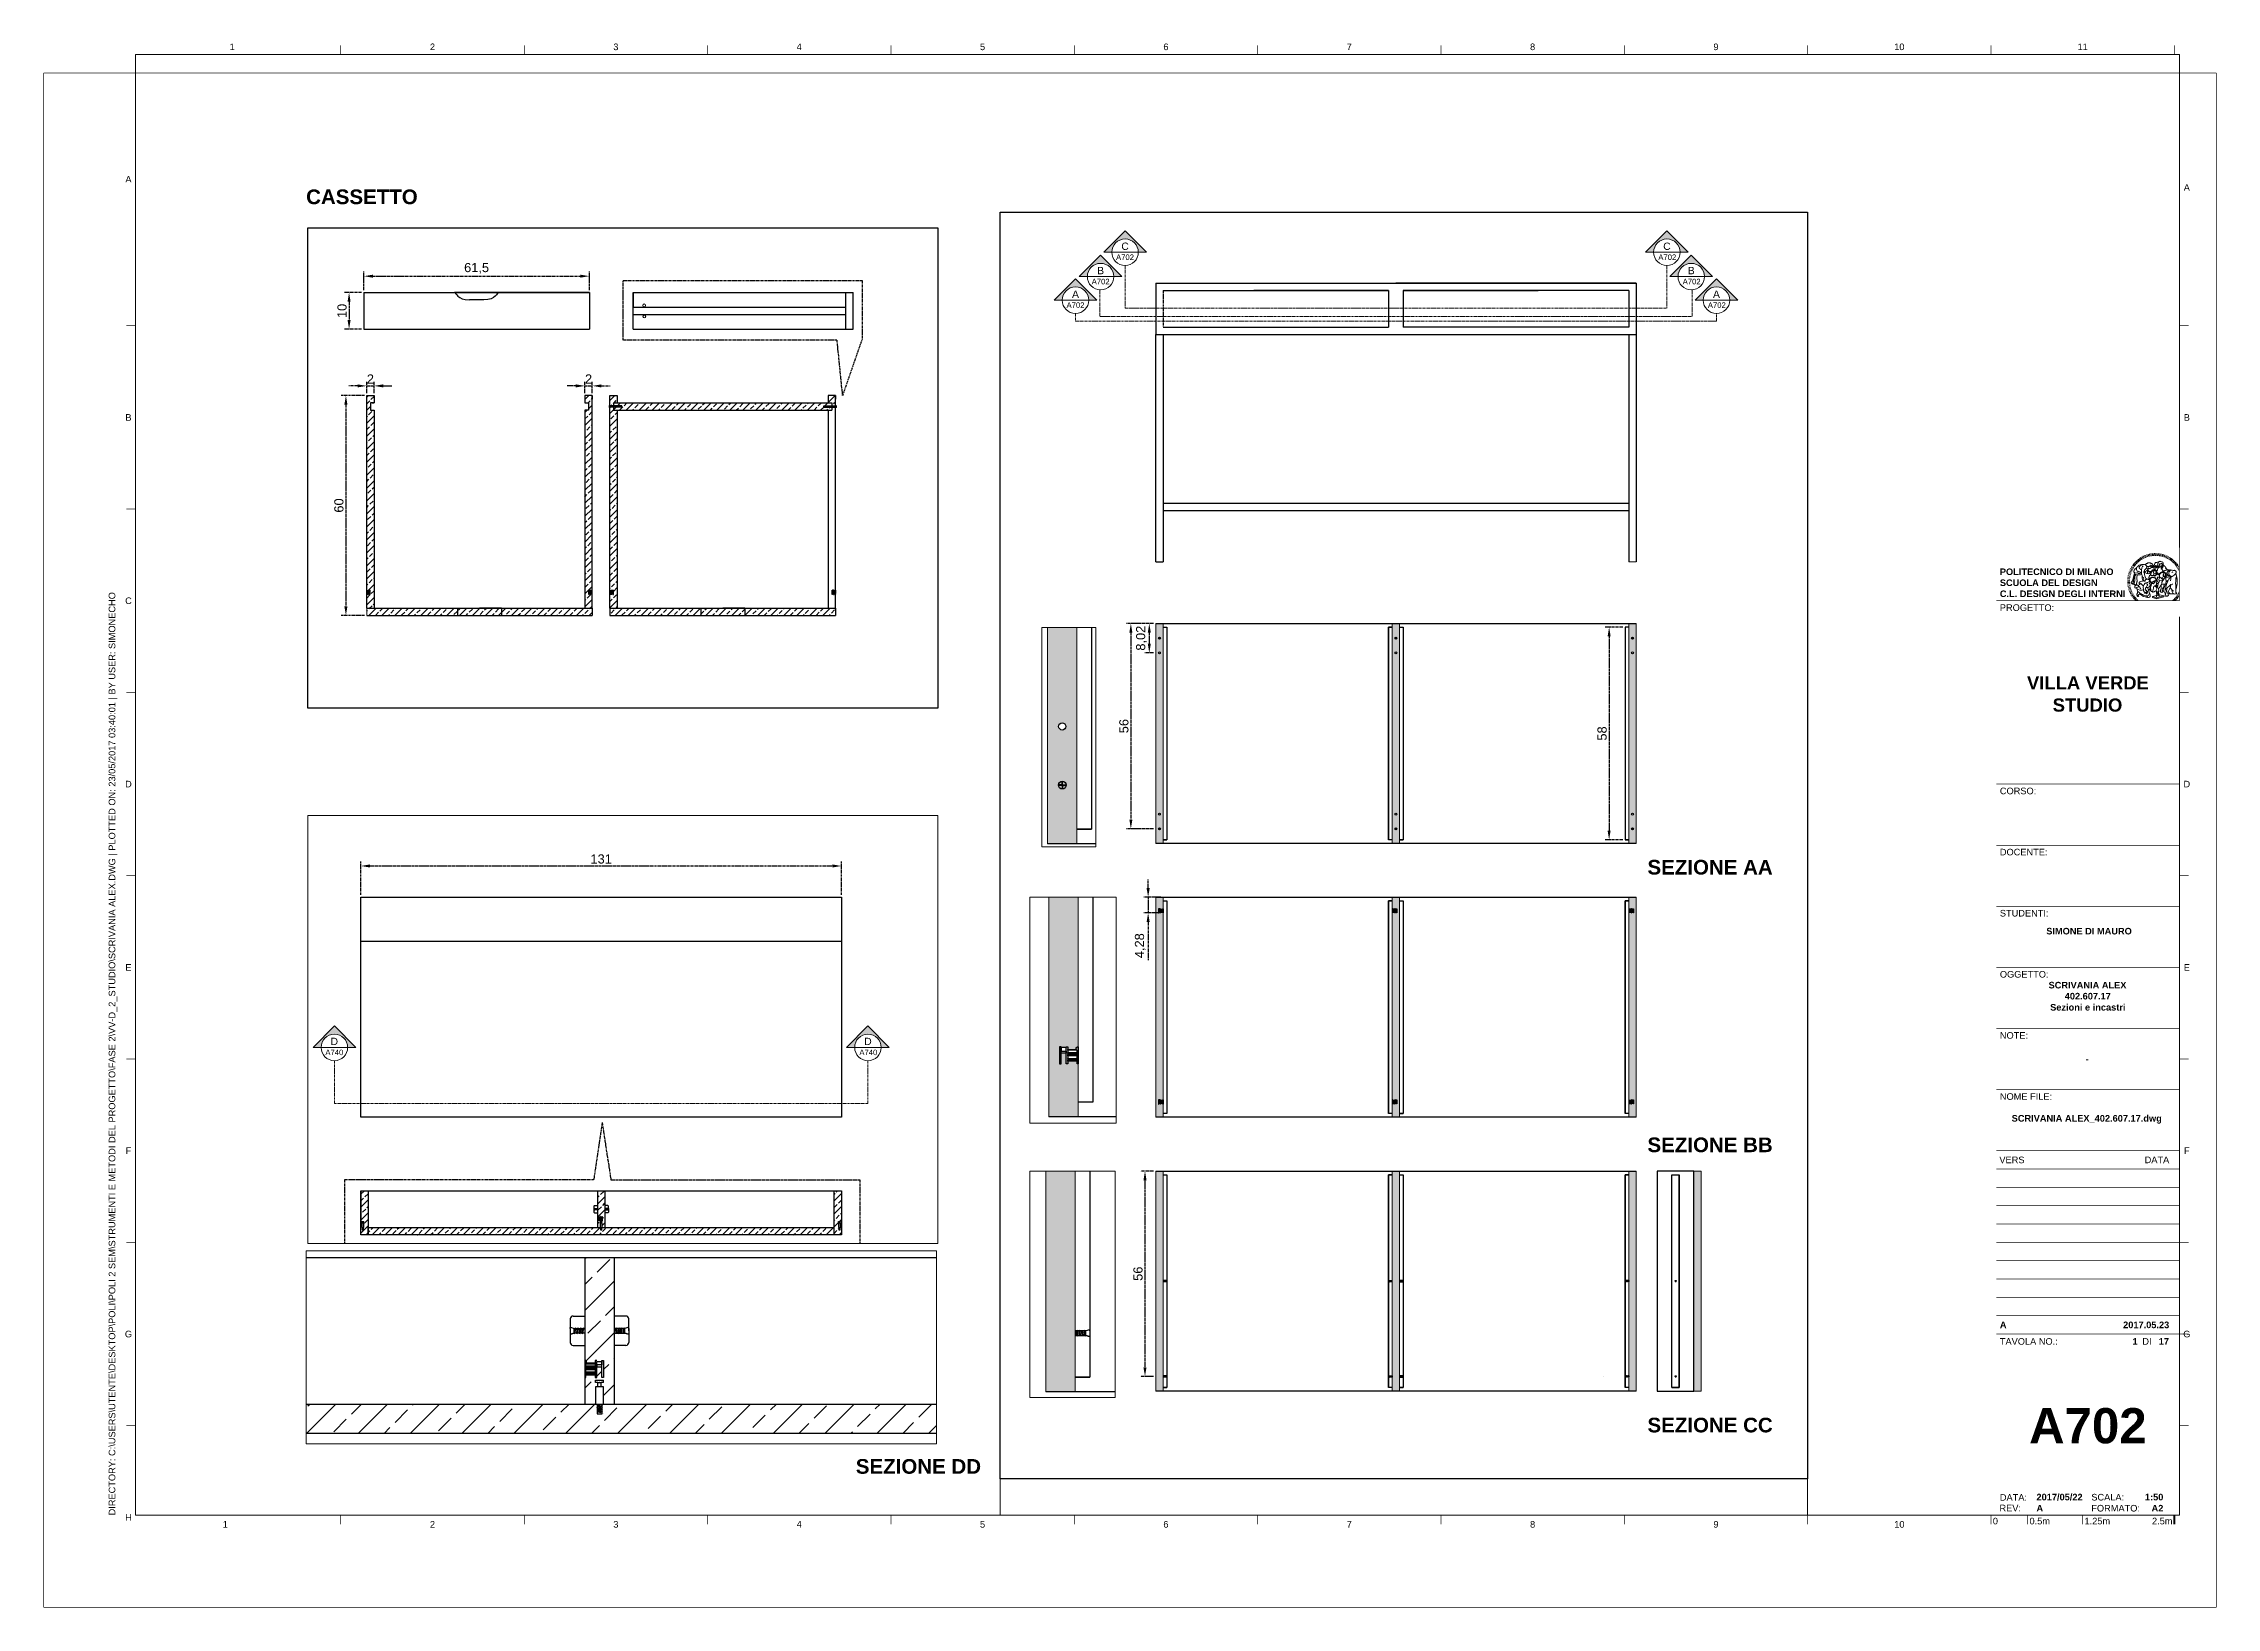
# Paper-space layout 'Layout1' of a CAD drawing. Header units: millimetres. Extents: x -8 to 585, y -20 to 406.
# The model-space entities are those that its viewports show. They can reach past a viewport. Long polylines and large blocks are cut down to what shows.
import ezdxf
from ezdxf.enums import TextEntityAlignment as Align

# ---------------------------------------------------------------- set-up
doc = ezdxf.new("R2010")
doc.units = ezdxf.units.MM
doc.set_wipeout_variables(frame=1)
doc.linetypes.add('PHANTOM2', pattern=[1.25, 0.625, -0.125, 0.125, -0.125, 0.125, -0.125])
doc.linetypes.add('TRATTOPUNTO', pattern=[25.4, 12.7, -6.35, 0, -6.35])
doc.layers.get('DEFPOINTS').update_dxf_attribs({"color": 210})
for name, color, linetype, lineweight in [('A-ANNO-DIMS', 3, 'Continuous', 18), ('A-ANNO-SYMB', 3, 'Continuous', 18), ('A-FURN', 8, 'Continuous', 18), ('CONTORNO', 4, 'Continuous', 25), ('G-ANNO-LOGO', 3, 'Continuous', 18), ('G-ANNO-TEXT', 3, 'Continuous', 18), ('G-ANNO-TTLB', 3, 'Continuous', 18)]:
    doc.layers.add(name, color=color, linetype=linetype, lineweight=lineweight)
for name, color, linetype in [('ASSI', 1, 'TRATTOPUNTO'), ('CAMPITURE', 252, 'Continuous'), ('giunzioni', 3, 'Continuous'), ('Layer1', 250, 'Continuous'), ('Layer2', 1, 'Continuous')]:
    doc.layers.add(name, color=color, linetype=linetype)
doc.layers.add('G-ANNO-NPLT', color=210, linetype='Continuous', lineweight=18, plot=False)
doc.styles.add('ARIAL', font='arial.ttf')
doc.styles.add('ARIAL-BOLD', font='arialbd.ttf')
doc.styles.add('E-ARIAL', font='arial.ttf')
doc.styles.get("Standard").update_dxf_attribs({"font": 'arial.ttf'})
doc.dimstyles.new('ISO-25', dxfattribs={"dimtxt": 2.5, "dimasz": 2.5, "dimexe": 1.25, "dimexo": 0.625, "dimtad": 1, "dimtxsty": 'Standard', "dimcen": 2.5, "dimadec": 0, "dimazin": 0, "dimtfac": 1, "dimtmove": 0, "dimatfit": 3, "dimfxl": 1, "dimarcsym": 0})

psp = doc.layouts.get("Layout1")

# ---------------------------------------------------------------- texts
at = {"layer": 'A-ANNO-SYMB', "linetype": 'PHANTOM2', "char_height": 4, "attachment_point": 1, "style": 'ARIAL-BOLD'}
for s, insert in [('CASSETTO', (64.042, 366.6664)), ('SEZIONE AA', (429.8179, 183.828)), ('SEZIONE BB', (429.8179, 108.1044)), ('SEZIONE CC', (429.8179, 31.6747)), ('SEZIONE DD', (213.9342, 20.3947))]:
    psp.add_mtext_dynamic_manual_height_columns(s, width=70.545865, gutter_width=2.5, heights=[0], dxfattribs=dict(at, insert=insert))

msp = doc.modelspace()

# ---------------------------------------------------------------- blocks, each defined once
blk = doc.blocks.new('*U16')
at = {"layer": 'G-ANNO-TTLB', "const_width": 0.18}
for points in [[(0, -2.5), (0, 0)], [(10, 0), (10, -2.5)], [(25, 0), (25, -2.5)]]:
    blk.add_lwpolyline(points, dxfattribs=at)
at = {"layer": 'G-ANNO-TTLB'}
blk.add_lwpolyline([(50, 0, 0.48, 0.48, 0), (50, -2.5, 0.48, 0.48, 0)], format="xyseb", dxfattribs=at)
at = {"layer": 'G-ANNO-TEXT', "style": 'E-ARIAL'}
blk.add_text('0', height=1.8, dxfattribs=at).set_placement((1.2, -0.7), align=Align.TOP_CENTER)
for s, p in [('0.5m', (10.5, -2.5)), ('1.25m', (25.5, -2.5))]:
    blk.add_text(s, height=1.8, dxfattribs=at).set_placement(p)
blk.add_text('2.5m', height=1.8, dxfattribs=at).set_placement((49.5, -2.5), align=Align.RIGHT)
blk = doc.blocks.new('1')
at = {"layer": 'G-ANNO-TTLB'}
for p, q in [((25, 408.41), (25, 10)), ((582.41, 408.41), (25, 408.41)), ((582.41, 10), (582.41, 408.41)), ((25, 10), (582.41, 10))]:
    blk.add_line(p, q, dxfattribs=at)
at = {"layer": 'G-ANNO-TTLB', "const_width": 0.18, "flags": 128}
for points in [[(81, 410.91), (81, 408.41)], [(131, 410.91), (131, 408.41)], [(181, 410.91), (181, 408.41)], [(231, 410.91), (231, 408.41)], [(281, 410.91), (281, 408.41)], [(331, 410.91), (331, 408.41)], [(381, 410.91), (381, 408.41)], [(431, 410.91), (431, 408.41)], [(481, 410.91), (481, 408.41)], [(531, 410.91), (531, 408.41)], [(581, 410.91), (581, 408.41)], [(25, 334.41), (22.5, 334.41)], [(584.91, 334.41), (582.41, 334.41)], [(25, 284.41), (22.5, 284.41)], [(584.91, 284.41), (582.41, 284.41)], [(25, 234.41), (22.5, 234.41)], [(584.91, 234.41), (582.41, 234.41)], [(25, 184.41), (22.5, 184.41)], [(584.91, 184.41), (582.41, 184.41)], [(25, 134.41), (22.5, 134.41)], [(584.91, 134.41), (582.41, 134.41)], [(25, 84.41), (22.5, 84.41)], [(584.91, 84.41), (582.41, 84.41)], [(25, 34.41), (22.5, 34.41)], [(584.91, 34.41), (582.41, 34.41)], [(81, 10), (81, 7.5)], [(131, 10), (131, 7.5)], [(181, 10), (181, 7.5)], [(231, 10), (231, 7.5)], [(281, 10), (281, 7.5)], [(331, 10), (331, 7.5)], [(381, 10), (381, 7.5)], [(431, 10), (431, 7.5)], [(481, 10), (481, 7.5)], [(531, 10), (531, 7.5)], [(581, 10), (581, 7.5)]]:
    blk.add_lwpolyline(points, dxfattribs=at)
blk.add_blockref('*U16', (531, 10))
at = {"layer": 'G-ANNO-TEXT', "style": 'ARIAL'}
for s, p in [('1', (51.35, 410.49)), ('2', (106, 410.49)), ('3', (156, 410.49)), ('4', (206, 410.49)), ('5', (256, 410.49)), ('6', (306, 410.49)), ('7', (356, 410.49)), ('8', (406, 410.49)), ('9', (456, 410.49)), ('10', (506, 410.49)), ('11', (556, 410.49)), ('A', (23.09, 374.39)), ('A', (584.4, 372.12)), ('B', (23.09, 309.41)), ('B', (584.4, 309.41)), ('C', (23.09, 259.41)), ('C', (584.4, 259.41)), ('D', (23.09, 209.41)), ('D', (584.4, 209.41)), ('E', (23.09, 159.41)), ('E', (584.4, 159.41)), ('F', (23.09, 109.41)), ('F', (584.4, 109.41)), ('G', (23.09, 59.41)), ('G', (584.4, 59.41)), ('H', (23.09, 9.41)), ('1', (49.49, 7.51)), ('2', (106, 7.51)), ('3', (156, 7.51)), ('4', (206, 7.51)), ('5', (256, 7.51)), ('6', (306, 7.51)), ('7', (356, 7.51)), ('8', (406, 7.51)), ('9', (456, 7.51)), ('10', (506, 7.51))]:
    blk.add_text(s, height=1.8, dxfattribs=at).set_placement(p, align=Align.MIDDLE_CENTER)
at = {"layer": 'G-ANNO-TEXT', "insert": (17.7, 9.95), "char_height": 1.8, "attachment_point": 1, "rotation": 90, "style": 'ARIAL'}
blk.add_mtext_dynamic_manual_height_columns('DIRECTORY: C:\\\\USERS\\\\UTENTE\\\\DESKTOP\\\\POLI\\\\POLI 2 SEM\\\\STRUMENTI E METODI DEL PROGETTO\\\\FASE 2\\\\VV-D_2_STUDIO\\\\SCRIVANIA ALEX.DWG | PLOTTED ON: 23/05/2017 03:40:01 | BY USER: SIMONECHO', width=412.209, gutter_width=9, heights=[0], dxfattribs=at)
blk = doc.blocks.new('logoPolimi')
for p, q in [((-1.49, 1.84), (-1.36, 1.68)), ((-1.41, 1.91), (-1.28, 1.74)), ((-1.32, 1.97), (-1.2, 1.8)), ((-1.22, 2.03), (-1.11, 1.85)), ((-1.13, 2.09), (-1.03, 1.9)), ((-1.03, 2.14), (-0.94, 1.95)), ((-0.93, 2.18), (-0.84, 1.99)), ((-0.83, 2.22), (-0.75, 2.03)), ((-0.72, 2.26), (-0.66, 2.06)), ((-0.61, 2.29), (-0.56, 2.09)), ((-0.51, 2.32), (-0.46, 2.11)), ((-0.4, 2.34), (-0.36, 2.13)), ((-0.29, 2.35), (-0.26, 2.14)), ((-0.18, 2.36), (-0.16, 2.15)), ((-0.07, 2.37), (-0.06, 2.16)), ((0.04, 2.37), (0.04, 2.16)), ((0.15, 2.36), (0.14, 2.16)), ((0.26, 2.36), (0.24, 2.15)), ((0.37, 2.34), (0.34, 2.13)), ((0.48, 2.32), (0.44, 2.12)), ((0.59, 2.3), (0.54, 2.09)), ((0.69, 2.27), (0.63, 2.07)), ((0.8, 2.23), (0.73, 2.03)), ((0.9, 2.19), (0.82, 2)), ((1, 2.15), (0.91, 1.96)), ((1.1, 2.1), (1, 1.91)), ((1.2, 2.04), (1.09, 1.86)), ((1.29, 1.99), (1.18, 1.81)), ((1.38, 1.92), (1.26, 1.75)), ((1.47, 1.86), (1.34, 1.69)), ((-2.37, 0.12), (-2.16, 0.11)), ((-2.37, 0.01), (-2.16, 0.01)), ((-2.36, 0.23), (-2.15, 0.21)), ((-2.35, 0.34), (-2.14, 0.31)), ((-2.33, 0.45), (-2.12, 0.41)), ((-2.3, 0.55), (-2.1, 0.51)), ((-2.28, 0.66), (-2.07, 0.6)), ((-2.24, 0.77), (-2.04, 0.7)), ((-2.2, 0.87), (-2.01, 0.79)), ((-2.16, 0.97), (-1.97, 0.89)), ((-2.11, 1.07), (-1.93, 0.98)), ((-2.06, 1.17), (-1.88, 1.07)), ((-2.01, 1.26), (-1.83, 1.15)), ((-1.94, 1.36), (-1.77, 1.24)), ((-1.88, 1.45), (-1.71, 1.32)), ((-1.84, 0.03), (-1.82, 0.35)), ((-1.81, 1.53), (-1.65, 1.4)), ((-1.74, 1.61), (-1.58, 1.47)), ((-1.73, 0.59), (-1.73, 0.59)), ((-1.73, 0.59), (-1.73, 0.59)), ((-1.66, 1.69), (-1.51, 1.54)), ((-1.65, 0.57), (-1.65, 0.57)), ((-1.59, 1.12), (-1.59, 1.12)), ((-1.58, 1.77), (-1.44, 1.61)), ((-1.51, 0.55), (-1.51, 0.55)), ((-1.51, 0.55), (-1.51, 0.55)), ((-1.31, 0.79), (-1.21, 0.75)), ((-1.21, 0.75), (-1.31, 0.79)), ((-1.21, 0.75), (-1.31, 0.79)), ((-1.21, 0.75), (-1.21, 0.75)), ((-1.21, 0.75), (-1.21, 0.75)), ((-1.19, 0.76), (-1.19, 0.76)), ((-1.19, 0.76), (-1.19, 0.76)), ((-1.17, 0.99), (-1.18, 0.99)), ((-1.18, 0.99), (-1.17, 0.99)), ((-1.16, 0.57), (-1.16, 0.57)), ((-1.16, 0.57), (-1.16, 0.57)), ((-1.1, 0.01), (-0.99, 0.06)), ((-0.99, 0.06), (-1.1, 0.01)), ((-0.99, 0.06), (-1.1, 0.01)), ((-0.99, 0.06), (-0.99, 0.06)), ((-0.99, 0.06), (-0.99, 0.06)), ((-0.97, 0.79), (-0.98, 0.79)), ((-0.89, 0.84), (-0.97, 0.79)), ((-0.97, 0.79), (-0.89, 0.84)), ((-0.96, 1.41), (-0.96, 1.41)), ((-0.96, 1.41), (-0.96, 1.41)), ((-0.89, 0.84), (-0.82, 0.87)), ((-0.82, 0.87), (-0.89, 0.84)), ((-0.89, 0.84), (-0.82, 0.87)), ((-0.88, 0.83), (-0.89, 0.84)), ((-0.85, 1.39), (-0.85, 1.39)), ((-0.85, 1.39), (-0.85, 1.39)), ((-0.84, 0.14), (-0.84, 0.14)), ((-0.77, 1.08), (-0.78, 1.08)), ((-0.78, 1.08), (-0.77, 1.08)), ((-0.61, 1.12), (-0.77, 1.08)), ((-0.77, 1.08), (-0.61, 1.12)), ((-0.77, 1.08), (-0.61, 1.12)), ((-0.75, 1.3), (-0.76, 1.29)), ((-0.76, 1.29), (-0.75, 1.3)), ((-0.65, 0.99), (-0.7, 0.96)), ((-0.69, 0.18), (-0.68, 0.18)), ((-0.66, 0.93), (-0.66, 0.93)), ((-0.66, 0.93), (-0.64, 0.93)), ((-0.66, 0.93), (-0.66, 0.93)), ((-0.66, 0.93), (-0.66, 0.93)), ((-0.63, 1.01), (-0.63, 1.01)), ((-0.63, 1.01), (-0.62, 1.01)), ((-0.63, 0.66), (-0.63, 0.66)), ((-0.6, 1.12), (-0.61, 1.12)), ((-0.61, 1.12), (-0.6, 1.12)), ((-0.61, 1.12), (-0.6, 1.12)), ((-0.61, 0.86), (-0.57, 0.85)), ((-0.57, 0.85), (-0.61, 0.86)), ((-0.61, 0.86), (-0.57, 0.85)), ((-0.53, 1.08), (-0.6, 1.12)), ((-0.6, 1.12), (-0.6, 1.11)), ((-0.6, 1.12), (-0.53, 1.08)), ((-0.57, 0.8), (-0.59, 0.8)), ((-0.57, 0.85), (-0.53, 0.84)), ((-0.57, 0.85), (-0.57, 0.85)), ((-0.57, 0.85), (-0.57, 0.85)), ((-0.57, 0.85), (-0.53, 0.84)), ((-0.56, 0.29), (-0.49, 0.48)), ((-0.56, 0.14), (-0.56, 0.29)), ((-0.5, 0.11), (-0.56, 0.14)), ((-0.53, 0.84), (-0.51, 0.84)), ((-0.53, 0.84), (-0.51, 0.84)), ((-0.53, 0.84), (-0.53, 0.84)), ((-0.51, 0.11), (-0.51, 0.11)), ((-0.51, 0.11), (-0.51, 0.11)), ((-0.34, 0.33), (-0.5, 0.11)), ((-0.49, 0.48), (-0.41, 0.55)), ((-0.42, 0.8), (-0.47, 0.79)), ((-0.42, 0.8), (-0.47, 0.79)), ((-0.47, 0.79), (-0.45, 0.76)), ((-0.47, 0.79), (-0.45, 0.76)), ((-0.45, 1.14), (-0.42, 1.11)), ((-0.42, 1.26), (-0.36, 1.22)), ((-0.41, 0.55), (-0.34, 0.49)), ((-0.4, 1.37), (-0.38, 1.38)), ((-0.39, 1.37), (-0.4, 1.37)), ((-0.35, 1.33), (-0.4, 1.37)), ((-0.39, 1.24), (-0.4, 1.23)), ((-0.38, 1.14), (-0.38, 1.14)), ((-0.34, 0.49), (-0.09, 0.48)), ((-0.16, 0.32), (-0.34, 0.33)), ((-0.14, 0.32), (-0.31, 0.34)), ((-0.28, 1.3), (-0.29, 1.3)), ((-0.28, 1.3), (-0.28, 1.3)), ((-0.16, 1.24), (-0.16, 1.25)), ((-0.16, 1.25), (-0.16, 1.25)), ((-0.16, 0.49), (-0.14, 0.64)), ((-0.06, 0.27), (-0.16, 0.32)), ((-0.1, 0.88), (-0.09, 0.87)), ((-0.08, 1.37), (-0.08, 1.38)), ((-0.08, 1.23), (-0.05, 1.21)), ((-0.05, 1.21), (-0.08, 1.23)), ((-0.08, 1.23), (-0.05, 1.21)), ((-0.03, 0.26), (-0.06, 0.27)), ((-0.05, 1.21), (-0.04, 1.21)), ((-0.04, 1.21), (-0.05, 1.21)), ((-0.04, 1.21), (-0.04, 1.21)), ((-0.04, 1.21), (-0.04, 1.21)), ((-0.04, 0.48), (-0.03, 0.26)), ((0.03, 1.15), (0.03, 1.15)), ((0.03, 0.66), (0.03, 0.67)), ((0.07, 0.58), (0.07, 0.57)), ((0.1, 1.18), (0.1, 1.18)), ((0.1, 0.84), (0.1, 0.84)), ((0.13, 1.32), (0.17, 1.19)), ((0.14, 0.71), (0.34, 0.65)), ((0.31, 0.56), (0.17, 0.63)), ((0.27, 1.61), (0.27, 1.61)), ((0.27, 1.61), (0.27, 1.61)), ((0.27, 1.61), (0.27, 1.61)), ((0.29, 1.29), (0.29, 1.29)), ((0.29, 1.29), (0.29, 1.29)), ((0.29, 1.29), (0.29, 1.29)), ((0.29, 1.29), (0.29, 1.29)), ((0.33, 0.49), (0.34, 0.49)), ((0.33, 0.03), (0.35, 0.03)), ((0.33, 0.03), (0.35, 0.03)), ((0.34, 0.65), (0.34, 0.64)), ((0.35, 0.03), (0.57, 0.06)), ((0.35, 0.03), (0.57, 0.06)), ((0.35, 0.03), (0.35, 0.03)), ((0.35, 0.03), (0.35, 0.03)), ((0.38, 1.36), (0.37, 1.35)), ((0.38, 0.34), (0.37, 0.34)), ((0.38, 0.34), (0.38, 0.34)), ((0.43, 0.67), (0.39, 0.64)), ((0.49, 1.05), (0.51, 1.13)), ((0.51, 1.13), (0.49, 1.05)), ((0.49, 1.05), (0.51, 1.13)), ((0.51, 1.31), (0.5, 1.29)), ((0.51, 1.13), (0.52, 1.23)), ((0.52, 1.23), (0.51, 1.23)), ((0.51, 1.23), (0.52, 1.23)), ((0.52, 1.23), (0.51, 1.13)), ((0.51, 1.13), (0.52, 1.23)), ((0.52, 1.24), (0.6, 1.37)), ((0.52, 1.23), (0.6, 1.36)), ((0.6, 1.36), (0.52, 1.23)), ((0.52, 1.23), (0.52, 1.23)), ((0.52, 1.23), (0.52, 1.24)), ((0.52, 1.23), (0.52, 1.23)), ((0.55, 1.07), (0.53, 1.06)), ((0.53, 1.04), (0.53, 1.06)), ((0.53, 1.05), (0.53, 1.04)), ((0.54, 0.3), (0.63, 0.32)), ((0.54, -0.08), (0.61, 0.06)), ((0.61, 0.06), (0.54, -0.08)), ((0.54, -0.08), (0.61, 0.06)), ((0.56, 0.19), (0.59, 0.21)), ((0.57, 1.07), (0.57, 1.07)), ((0.57, 1.07), (0.57, 1.07)), ((0.57, 1.07), (0.57, 1.07)), ((0.57, 1.07), (0.57, 1.07)), ((0.57, 1.07), (0.57, 1.07)), ((0.57, 1.07), (0.57, 1.07)), ((0.57, 1.07), (0.57, 1.07)), ((0.58, 0.3), (0.59, 0.29)), ((0.59, 0.78), (0.59, 0.79)), ((0.59, 0.79), (0.59, 0.79)), ((0.59, 0.79), (0.59, 0.79)), ((0.59, 0.79), (0.59, 0.78)), ((0.61, 0.06), (0.6, 0.07)), ((0.6, 0.07), (0.61, 0.06)), ((0.61, 0.06), (0.61, 0.07)), ((0.62, 0.21), (0.65, 0.22)), ((0.64, 1.37), (0.65, 1.37)), ((0.69, 0.86), (0.68, 0.86)), ((0.68, 0.86), (0.69, 0.86)), ((0.68, 0.76), (0.68, 0.76)), ((0.76, 0.26), (0.76, 0.26)), ((0.82, 0.35), (0.84, 0.36)), ((0.82, 0.35), (0.82, 0.35)), ((0.84, 0.36), (0.84, 0.37)), ((0.85, 0.34), (1.05, 0.35)), ((0.93, 1.05), (0.93, 1.05)), ((0.93, 1.05), (0.93, 1.05)), ((0.93, 1.05), (0.93, 1.04)), ((0.93, 1.05), (0.93, 1.05)), ((0.97, 0.66), (0.96, 0.66)), ((1.01, 0.97), (0.98, 0.96)), ((1.17, 0.96), (1.17, 0.95)), ((1.17, 0.95), (1.17, 0.95)), ((1.34, 0.37), (1.26, 0.04)), ((1.27, 0.37), (1.27, 0.38)), ((1.28, 0.95), (1.28, 0.95)), ((1.37, 0.73), (1.46, 0.81)), ((1.41, 0.4), (1.41, 0.41)), ((1.56, 1.79), (1.42, 1.63)), ((1.64, 1.71), (1.49, 1.56)), ((1.49, 0.9), (1.57, 0.92)), ((1.72, 1.63), (1.56, 1.49)), ((1.67, 0.6), (1.57, 0.53)), ((1.79, 1.55), (1.63, 1.41)), ((1.86, 1.47), (1.7, 1.34)), ((1.93, 1.38), (1.76, 1.26)), ((1.99, 1.29), (1.81, 1.17)), ((2.05, 1.19), (1.87, 1.09)), ((2.1, 1.1), (1.92, 1)), ((2.15, 1), (1.96, 0.91)), ((2.19, 0.9), (2, 0.82)), ((2.23, 0.79), (2.04, 0.72)), ((2.27, 0.69), (2.07, 0.63)), ((2.3, 0.58), (2.09, 0.53)), ((2.32, 0.47), (2.12, 0.43)), ((2.34, 0.37), (2.13, 0.33)), ((2.36, 0.26), (2.15, 0.23)), ((2.37, 0.15), (2.16, 0.13)), ((2.37, 0.04), (2.16, 0.03)), ((-2.37, -0.1), (-2.16, -0.09)), ((-2.36, -0.21), (-2.15, -0.19)), ((-2.35, -0.32), (-2.14, -0.29)), ((-2.33, -0.43), (-2.12, -0.39)), ((-2.31, -0.54), (-2.1, -0.49)), ((-2.28, -0.65), (-2.08, -0.59)), ((-2.25, -0.75), (-2.05, -0.69)), ((-2.21, -0.86), (-2.02, -0.78)), ((-2.17, -0.96), (-1.98, -0.87)), ((-2.12, -1.06), (-1.93, -0.96)), ((-2.07, -1.16), (-1.89, -1.05)), ((-2.04, -0.15), (-1.97, -0.2)), ((-2.01, -1.25), (-1.84, -1.14)), ((-1.95, -1.34), (-1.78, -1.22)), ((-1.89, -1.43), (-1.72, -1.31)), ((-1.82, -1.52), (-1.66, -1.38)), ((-1.75, -1.6), (-1.59, -1.46)), ((-1.67, -1.68), (-1.52, -1.53)), ((-1.58, -0.12), (-1.6, -0.18)), ((-1.6, -0.18), (-1.58, -0.28)), ((-1.57, -0.54), (-1.59, -0.54)), ((-1.59, -0.54), (-1.59, -0.54)), ((-1.59, -1.76), (-1.45, -1.6)), ((-1.56, -0.32), (-1.56, -0.31)), ((-1.56, -0.31), (-1.56, -0.31)), ((-1.53, -0.65), (-1.53, -0.65)), ((-1.53, -0.65), (-1.53, -0.65)), ((-1.51, -1.83), (-1.37, -1.67)), ((-1.48, -0.86), (-1.48, -0.85)), ((-1.42, -0.37), (-1.42, -0.37)), ((-1.42, -1.9), (-1.29, -1.73)), ((-1.38, -0.46), (-1.38, -0.46)), ((-1.33, -1.96), (-1.21, -1.79)), ((-1.31, -0.24), (-1.31, -0.23)), ((-1.31, -0.23), (-1.31, -0.24)), ((-1.23, -0.19), (-1.23, -0.19)), ((-1.23, -0.19), (-1.23, -0.19)), ((-1.23, -0.19), (-1.23, -0.19)), ((-1.23, -0.19), (-1.23, -0.19)), ((-1.01, -0.39), (-1.02, -0.39)), ((-1.02, -0.39), (-1.01, -0.39)), ((-1.02, -0.7), (-1.02, -0.7)), ((-1.02, -0.7), (-1.02, -0.7)), ((-1.02, -0.7), (-1.02, -0.7)), ((-0.79, -0.51), (-0.83, -0.58)), ((-0.83, -0.58), (-0.79, -0.51)), ((-0.83, -0.58), (-0.79, -0.51)), ((-0.78, -1.05), (-0.83, -0.94)), ((-0.83, -0.94), (-0.78, -1.05)), ((-0.83, -0.94), (-0.83, -0.94)), ((-0.83, -0.94), (-0.78, -1.05)), ((-0.82, -1.23), (-0.82, -1.23)), ((-0.82, -1.23), (-0.77, -1.23)), ((-0.77, -1.23), (-0.82, -1.23)), ((-0.82, -1.23), (-0.82, -1.23)), ((-0.77, -1.23), (-0.82, -1.23)), ((-0.75, -0.96), (-0.8, -0.89)), ((-0.8, -0.89), (-0.79, -0.92)), ((-0.79, -0.92), (-0.8, -0.89)), ((-0.8, -0.89), (-0.75, -0.96)), ((-0.79, -0.92), (-0.8, -0.89)), ((-0.8, -0.89), (-0.8, -0.89)), ((-0.8, -0.89), (-0.75, -0.96)), ((-0.79, -0.92), (-0.78, -0.95)), ((-0.78, -0.95), (-0.79, -0.92)), ((-0.78, -0.95), (-0.79, -0.92)), ((-0.77, -0.49), (-0.78, -0.48)), ((-0.78, -0.48), (-0.77, -0.49)), ((-0.78, -0.95), (-0.76, -1)), ((-0.76, -1), (-0.78, -0.95)), ((-0.76, -1), (-0.78, -0.95)), ((-0.71, -0.89), (-0.75, -0.87)), ((-0.75, -0.87), (-0.71, -0.89)), ((-0.75, -0.87), (-0.71, -0.89)), ((-0.72, -1.01), (-0.75, -0.96)), ((-0.75, -0.96), (-0.72, -1.01)), ((-0.75, -0.96), (-0.72, -1.01)), ((-0.64, -0.93), (-0.71, -0.89)), ((-0.71, -0.89), (-0.64, -0.93)), ((-0.71, -0.89), (-0.64, -0.93)), ((-0.66, -0.53), (-0.66, -0.53)), ((-0.66, -0.53), (-0.66, -0.53)), ((-0.66, -0.53), (-0.66, -0.53)), ((-0.39, -0.81), (-0.51, -0.69)), ((-0.51, -1.04), (-0.5, -1.04)), ((-0.48, -0.42), (-0.48, -0.42)), ((-0.48, -0.42), (-0.48, -0.42)), ((-0.48, -0.42), (-0.48, -0.42)), ((-0.41, -0.51), (-0.41, -0.51)), ((-0.38, -0.05), (-0.39, -0.12)), ((-0.39, -0.12), (-0.37, -0.1)), ((-0.35, -0.14), (-0.37, -0.08)), ((-0.37, -0.09), (-0.37, -0.09)), ((-0.33, -0.12), (-0.35, -0.14)), ((-0.32, -0.14), (-0.35, -0.14)), ((-0.35, -0.18), (-0.34, -0.22)), ((-0.34, -0.08), (-0.29, -0.16)), ((-0.34, -0.22), (-0.34, -0.22)), ((-0.27, -0.17), (-0.32, -0.14)), ((-0.25, -0.91), (-0.26, -0.9)), ((-0.26, -1.29), (0.1, -1.2)), ((0.1, -1.2), (-0.26, -1.29)), ((0.08, -1.4), (-0.26, -1.29)), ((-0.26, -1.29), (0.08, -1.4)), ((-0.26, -1.38), (-0.26, -1.29)), ((-0.26, -1.29), (-0.26, -1.29)), ((-0.26, -1.29), (-0.26, -1.38)), ((-0.26, -1.29), (0.08, -1.4)), ((-0.26, -1.29), (-0.26, -1.29)), ((0.08, -1.49), (-0.26, -1.38)), ((-0.26, -1.38), (0.09, -1.49)), ((-0.14, -0.15), (-0.16, -0.13)), ((-0.11, -0.04), (-0.12, -0.05)), ((-0.04, -0.41), (-0.01, -0.44)), ((-0.01, -0.44), (-0.04, -0.41)), ((-0.04, -0.41), (-0.01, -0.44)), ((0.07, -0.84), (0.07, -0.84)), ((0.07, -0.84), (0.07, -0.84)), ((0.1, -1.2), (0.08, -1.32)), ((0.08, -1.32), (0.13, -1.2)), ((0.08, -1.4), (0.72, -1.22)), ((0.72, -1.22), (0.08, -1.4)), ((0.08, -1.4), (0.72, -1.22)), ((0.72, -1.31), (0.08, -1.49)), ((0.08, -1.44), (0.08, -1.4)), ((0.08, -1.4), (0.08, -1.44)), ((0.08, -1.4), (0.08, -1.49)), ((0.08, -1.49), (0.08, -1.44)), ((0.08, -1.44), (0.08, -1.44)), ((0.08, -1.44), (0.08, -1.45)), ((0.08, -1.45), (0.08, -1.46)), ((0.08, -1.46), (0.08, -1.49)), ((0.1, -1.01), (0.09, -0.86)), ((0.1, -1.01), (0.09, -0.86)), ((0.09, -1.49), (0.72, -1.31)), ((0.1, -1.2), (0.12, -1.04)), ((0.12, -1.04), (0.1, -1.2)), ((0.13, -1.2), (0.1, -1.2)), ((0.1, -1.2), (0.13, -1.2)), ((0.13, -1.2), (0.1, -1.2)), ((0.1, -1.2), (0.1, -1.2)), ((0.11, -0.44), (0.11, -0.44)), ((0.11, -0.44), (0.11, -0.44)), ((0.12, -0.21), (0.12, -0.21)), ((0.12, -0.21), (0.12, -0.21)), ((0.12, -0.21), (0.12, -0.21)), ((0.12, -0.21), (0.12, -0.21)), ((0.12, -0.21), (0.12, -0.21)), ((0.12, -0.21), (0.12, -0.21)), ((0.12, -0.21), (0.12, -0.21)), ((0.12, -0.21), (0.12, -0.21)), ((0.12, -0.21), (0.12, -0.21)), ((0.12, -0.21), (0.12, -0.21)), ((0.12, -0.21), (0.12, -0.21)), ((0.12, -0.21), (0.12, -0.21)), ((0.12, -0.21), (0.12, -0.21)), ((0.12, -0.56), (0.14, -0.53)), ((0.14, -0.53), (0.12, -0.56)), ((0.12, -0.56), (0.14, -0.53)), ((0.12, -1.04), (0.12, -1.04)), ((0.12, -1.04), (0.12, -1.04)), ((0.12, -1.04), (0.12, -1.04)), ((0.21, -0.99), (0.13, -1.2)), ((0.13, -1.2), (0.21, -0.99)), ((0.36, -1.14), (0.13, -1.2)), ((0.13, -1.2), (0.26, -1.17)), ((0.14, -0.53), (0.16, -0.49)), ((0.16, -0.49), (0.14, -0.53)), ((0.14, -0.53), (0.16, -0.49)), ((0.16, -0.49), (0.16, -0.49)), ((0.16, -0.49), (0.16, -0.49)), ((0.28, -1.19), (0.21, -0.99)), ((0.21, -0.99), (0.31, -1.27)), ((0.24, -0.17), (0.24, -0.16)), ((0.24, -0.16), (0.24, -0.17)), ((0.25, -0.84), (0.25, -0.88)), ((0.25, -0.88), (0.25, -0.84)), ((0.25, -0.88), (0.25, -0.84)), ((0.25, -0.88), (0.29, -1.17)), ((0.26, -0.88), (0.25, -0.88)), ((0.31, -1.27), (0.25, -0.88)), ((0.26, -1.17), (0.28, -1.16)), ((0.28, -1.16), (0.36, -1.14)), ((0.29, -1.17), (0.28, -1.19)), ((0.36, -1.14), (0.72, -1.22)), ((0.72, -1.22), (0.36, -1.14)), ((0.49, -0.31), (0.49, -0.31)), ((0.49, -0.31), (0.49, -0.31)), ((0.5, -0.27), (0.5, -0.27)), ((0.51, -0.27), (0.51, -0.27)), ((0.72, -0.81), (0.75, -0.89)), ((0.72, -1.22), (0.72, -1.31)), ((0.72, -1.31), (0.72, -1.22)), ((0.74, -0.23), (0.74, -0.23)), ((0.74, -0.23), (0.75, -0.24)), ((0.75, -0.23), (0.75, -0.23)), ((0.86, -0.25), (0.82, -0.34)), ((0.87, -0.22), (0.86, -0.23)), ((0.87, -0.22), (0.86, -0.25)), ((0.96, -0.58), (0.96, -0.57)), ((1.05, -1.05), (1.04, -1.05)), ((1.28, -2), (1.17, -1.82)), ((1.37, -1.93), (1.25, -1.76)), ((1.31, -0.27), (1.3, -0.26)), ((1.3, -0.26), (1.3, -0.26)), ((1.3, -0.26), (1.3, -0.26)), ((1.3, -0.26), (1.31, -0.27)), ((1.3, -0.26), (1.3, -0.26)), ((1.46, -1.87), (1.33, -1.7)), ((1.54, -1.8), (1.41, -1.64)), ((1.63, -1.72), (1.48, -1.57)), ((1.71, -1.65), (1.55, -1.5)), ((1.78, -1.57), (1.62, -1.43)), ((1.85, -1.48), (1.69, -1.35)), ((1.92, -1.39), (1.75, -1.27)), ((1.98, -1.3), (1.81, -1.19)), ((2.04, -1.21), (1.86, -1.1)), ((2.09, -1.11), (1.91, -1.01)), ((2.14, -1.01), (1.95, -0.92)), ((2.19, -0.91), (1.99, -0.83)), ((2.23, -0.81), (2.03, -0.74)), ((2.26, -0.7), (2.06, -0.64)), ((2.29, -0.6), (2.09, -0.55)), ((2.32, -0.49), (2.11, -0.45)), ((2.34, -0.38), (2.13, -0.35)), ((2.35, -0.27), (2.15, -0.25)), ((2.37, -0.08), (2.16, -0.07)), ((2.36, -0.16), (2.16, -0.15)), ((-1.24, -2.02), (-1.13, -1.84)), ((-1.14, -2.08), (-1.04, -1.89)), ((-1.04, -2.13), (-0.95, -1.94)), ((-0.94, -2.18), (-0.86, -1.98)), ((-0.84, -2.22), (-0.77, -2.02)), ((-0.74, -2.25), (-0.67, -2.05)), ((-0.63, -2.29), (-0.57, -2.08)), ((-0.52, -2.31), (-0.48, -2.11)), ((-0.42, -2.33), (-0.38, -2.13)), ((-0.31, -2.35), (-0.28, -2.14)), ((-0.2, -2.36), (-0.18, -2.15)), ((-0.09, -2.37), (-0.08, -2.16)), ((0.03, -2.37), (0.02, -2.16)), ((0.14, -2.37), (0.12, -2.16)), ((0.25, -2.36), (0.22, -2.15)), ((0.35, -2.34), (0.32, -2.14)), ((0.46, -2.32), (0.42, -2.12)), ((0.57, -2.3), (0.52, -2.1)), ((0.68, -2.27), (0.62, -2.07)), ((0.78, -2.24), (0.71, -2.04)), ((0.89, -2.2), (0.81, -2)), ((0.99, -2.15), (0.9, -1.96)), ((1.09, -2.11), (0.99, -1.92)), ((1.19, -2.05), (1.08, -1.87))]:
    blk.add_line(p, q)
for points in [[(-1.9, 0.12), (-1.94, 0.02), (-2.05, -0.09), (-2.05, -0.09)], [(-1.86, 0.38), (-1.86, 0.38), (-1.87, 0.19), (-1.9, 0.12)], [(-1.76, 0.6), (-1.76, 0.6), (-1.84, 0.57), (-1.86, 0.38)], [(-1.86, -0.04), (-1.84, 0.02), (-1.84, 0.03), (-1.84, 0.03)], [(-1.82, 0.78), (-1.83, 0.8), (-1.85, 0.86), (-1.83, 0.88)], [(-1.82, 0.78), (-1.83, 0.8), (-1.85, 0.86), (-1.83, 0.88)], [(-1.83, 0.88), (-1.81, 0.9), (-1.76, 0.96), (-1.76, 0.96)], [(-1.83, 0.88), (-1.81, 0.9), (-1.76, 0.96), (-1.76, 0.96)], [(-1.76, 0.6), (-1.83, 0.7), (-1.78, 0.74), (-1.78, 0.74)], [(-1.78, 0.74), (-1.79, 0.74), (-1.83, 0.7), (-1.76, 0.6)], [(-1.78, 0.74), (-1.8, 0.76), (-1.81, 0.78), (-1.82, 0.78)], [(-1.78, 0.74), (-1.8, 0.76), (-1.81, 0.78), (-1.82, 0.78)], [(-1.82, 0.35), (-1.81, 0.5), (-1.73, 0.59), (-1.73, 0.59)], [(-1.82, -0.19), (-1.73, -0.07), (-1.75, 0.14), (-1.75, 0.3)], [(-1.75, 0.33), (-1.75, 0.17), (-1.73, -0.05), (-1.8, -0.17)], [(-1.78, 0.74), (-1.75, 0.72), (-1.72, 0.69), (-1.68, 0.7)], [(-1.68, 0.7), (-1.72, 0.69), (-1.75, 0.72), (-1.78, 0.74)], [(-1.68, 0.7), (-1.72, 0.69), (-1.75, 0.72), (-1.78, 0.74)], [(-1.78, 0.74), (-1.78, 0.74), (-1.78, 0.74), (-1.78, 0.74)], [(-1.76, 0.96), (-1.68, 1.1), (-1.59, 1.12), (-1.59, 1.12)], [(-1.76, 0.96), (-1.68, 1.1), (-1.6, 1.12), (-1.6, 1.12)], [(-1.73, 0.59), (-1.74, 0.59), (-1.75, 0.6), (-1.76, 0.6)], [(-1.73, 0.59), (-1.74, 0.59), (-1.75, 0.6), (-1.76, 0.6)], [(-1.75, 0.3), (-1.76, 0.47), (-1.65, 0.57), (-1.65, 0.57)], [(-1.65, 0.57), (-1.65, 0.57), (-1.76, 0.5), (-1.75, 0.33)], [(-1.65, 0.57), (-1.68, 0.58), (-1.7, 0.58), (-1.73, 0.59)], [(-1.65, 0.57), (-1.68, 0.58), (-1.7, 0.58), (-1.73, 0.59)], [(-1.5, 0.71), (-1.53, 0.74), (-1.61, 0.71), (-1.68, 0.7)], [(-1.68, 0.7), (-1.61, 0.71), (-1.53, 0.73), (-1.5, 0.71)], [(-1.5, 0.71), (-1.53, 0.73), (-1.61, 0.71), (-1.68, 0.7)], [(-1.51, 0.55), (-1.56, 0.56), (-1.61, 0.56), (-1.65, 0.57)], [(-1.65, 0.57), (-1.61, 0.56), (-1.56, 0.56), (-1.51, 0.55)], [(-1.51, 0.55), (-1.56, 0.56), (-1.61, 0.56), (-1.65, 0.57)], [(-1.59, 1.12), (-1.6, 1.06), (-1.61, 0.99), (-1.61, 0.97)], [(-1.61, 0.97), (-1.61, 0.99), (-1.6, 1.06), (-1.59, 1.12)], [(-1.61, 0.97), (-1.61, 0.99), (-1.6, 1.06), (-1.59, 1.12)], [(-1.61, 0.97), (-1.61, 0.95), (-1.56, 0.88), (-1.54, 0.87)], [(-1.54, 0.87), (-1.56, 0.88), (-1.61, 0.95), (-1.61, 0.97)], [(-1.54, 0.87), (-1.56, 0.88), (-1.61, 0.96), (-1.61, 0.97)], [(-1.59, 1.12), (-1.59, 1.13), (-1.59, 1.15), (-1.58, 1.16)], [(-1.59, 1.12), (-1.59, 1.13), (-1.59, 1.15), (-1.58, 1.16)], [(-1.58, 1.16), (-1.57, 1.21), (-1.52, 1.23), (-1.49, 1.25)], [(-1.58, 1.16), (-1.57, 1.21), (-1.52, 1.23), (-1.49, 1.25)], [(-1.58, 0.36), (-1.58, 0.48), (-1.51, 0.55), (-1.51, 0.55)], [(-1.51, 0.55), (-1.51, 0.55), (-1.58, 0.48), (-1.58, 0.36)], [(-1.51, 0.55), (-1.51, 0.55), (-1.58, 0.48), (-1.58, 0.36)], [(-1.55, 0.04), (-1.55, 0.08), (-1.58, 0.25), (-1.58, 0.36)], [(-1.58, 0.36), (-1.58, 0.25), (-1.55, 0.08), (-1.55, 0.04)], [(-1.58, 0.36), (-1.58, 0.25), (-1.55, 0.08), (-1.55, 0.04)], [(-1.58, -0.12), (-1.57, -0.06), (-1.55, 0.02), (-1.55, 0.04)], [(-1.55, 0.04), (-1.55, 0.02), (-1.57, -0.06), (-1.58, -0.12)], [(-1.55, 0.04), (-1.55, 0.02), (-1.56, -0.04), (-1.57, -0.1)], [(-1.54, 0.87), (-1.52, 0.85), (-1.47, 0.83), (-1.44, 0.83)], [(-1.44, 0.83), (-1.47, 0.83), (-1.52, 0.85), (-1.54, 0.87)], [(-1.45, 0.83), (-1.47, 0.83), (-1.52, 0.85), (-1.54, 0.87)], [(-1.51, 0.55), (-1.33, 0.54), (-1.16, 0.57), (-1.16, 0.57)], [(-1.16, 0.57), (-1.16, 0.57), (-1.33, 0.54), (-1.51, 0.55)], [(-1.16, 0.57), (-1.16, 0.57), (-1.33, 0.54), (-1.51, 0.55)], [(-1.5, 0.71), (-1.46, 0.68), (-1.4, 0.62), (-1.33, 0.66)], [(-1.33, 0.66), (-1.4, 0.62), (-1.46, 0.68), (-1.5, 0.71)], [(-1.33, 0.66), (-1.4, 0.62), (-1.46, 0.68), (-1.5, 0.71)], [(-1.49, 1.25), (-1.46, 1.26), (-1.42, 1.33), (-1.39, 1.36)], [(-1.49, 1.25), (-1.46, 1.27), (-1.43, 1.34), (-1.39, 1.36)], [(-1.31, 0.79), (-1.33, 0.79), (-1.42, 0.83), (-1.45, 0.83)], [(-1.44, 0.83), (-1.42, 0.83), (-1.33, 0.79), (-1.31, 0.79)], [(-1.31, 0.79), (-1.33, 0.79), (-1.42, 0.83), (-1.44, 0.83)], [(-1.35, 1.1), (-1.4, 1.17), (-1.36, 1.23), (-1.29, 1.31)], [(-1.29, 1.31), (-1.36, 1.23), (-1.4, 1.17), (-1.35, 1.1)], [(-1.35, 1.1), (-1.4, 1.17), (-1.36, 1.23), (-1.29, 1.31)], [(-1.39, 1.36), (-1.35, 1.38), (-1.26, 1.4), (-1.19, 1.41)], [(-1.39, 1.36), (-1.35, 1.38), (-1.26, 1.4), (-1.19, 1.41)], [(-1.18, 0.99), (-1.24, 0.97), (-1.3, 1.03), (-1.35, 1.1)], [(-1.35, 1.1), (-1.3, 1.03), (-1.24, 0.97), (-1.18, 0.99)], [(-1.18, 1), (-1.24, 0.97), (-1.3, 1.03), (-1.35, 1.1)], [(-1.33, 0.66), (-1.28, 0.7), (-1.23, 0.73), (-1.21, 0.75)], [(-1.21, 0.75), (-1.23, 0.73), (-1.28, 0.7), (-1.33, 0.66)], [(-1.21, 0.75), (-1.23, 0.73), (-1.28, 0.7), (-1.33, 0.66)], [(-1.29, 1.31), (-1.22, 1.39), (-1.01, 1.41), (-0.96, 1.41)], [(-0.96, 1.41), (-1.01, 1.41), (-1.22, 1.39), (-1.29, 1.31)], [(-1.29, 1.31), (-1.22, 1.39), (-1.01, 1.41), (-0.96, 1.41)], [(-1.24, -0.02), (-1.21, -0.01), (-1.1, 0.01), (-1.1, 0.01)], [(-1.1, 0.01), (-1.1, 0.01), (-1.21, -0.01), (-1.24, -0.02)], [(-1.1, 0.01), (-1.1, 0.01), (-1.21, -0.01), (-1.24, -0.02)], [(-1.21, 0.75), (-1.2, 0.75), (-1.19, 0.76), (-1.19, 0.76)], [(-1.19, 0.76), (-1.19, 0.76), (-1.2, 0.75), (-1.21, 0.75)], [(-1.19, 0.76), (-1.19, 0.76), (-1.2, 0.76), (-1.21, 0.75)], [(-1.19, 1.41), (-1.11, 1.43), (-0.97, 1.41), (-0.97, 1.41)], [(-1.19, 1.41), (-1.12, 1.43), (-0.98, 1.41), (-0.98, 1.41)], [(-1.19, 0.76), (-1.19, 0.77), (-1.18, 0.78), (-1.18, 0.79)], [(-1.18, 0.79), (-1.18, 0.78), (-1.19, 0.77), (-1.19, 0.76)], [(-1.19, 0.76), (-1.19, 0.77), (-1.19, 0.78), (-1.18, 0.79)], [(-1.18, 0.68), (-1.18, 0.68), (-1.19, 0.71), (-1.19, 0.76)], [(-1.19, 0.76), (-1.19, 0.71), (-1.18, 0.68), (-1.18, 0.68)], [(-1.18, 0.68), (-1.18, 0.68), (-1.19, 0.71), (-1.19, 0.76)], [(-1.18, 0.97), (-1.18, 0.97), (-1.18, 0.98), (-1.17, 0.99)], [(-1.17, 0.99), (-1.18, 0.98), (-1.18, 0.97), (-1.18, 0.97)], [(-1.18, 0.97), (-1.18, 0.97), (-1.18, 0.98), (-1.17, 0.99)], [(-1.18, 0.79), (-1.17, 0.86), (-1.18, 0.95), (-1.18, 0.97)], [(-1.18, 0.97), (-1.18, 0.95), (-1.17, 0.86), (-1.18, 0.79)], [(-1.18, 0.79), (-1.17, 0.86), (-1.18, 0.95), (-1.18, 0.97)], [(-1.16, 0.57), (-1.17, 0.6), (-1.18, 0.64), (-1.18, 0.68)], [(-1.18, 0.68), (-1.18, 0.64), (-1.17, 0.6), (-1.16, 0.57)], [(-1.16, 0.57), (-1.17, 0.6), (-1.18, 0.64), (-1.18, 0.68)], [(-1.17, 0.99), (-1.17, 1.03), (-1.16, 1.09), (-1.14, 1.13)], [(-1.09, 0.42), (-1.1, 0.44), (-1.14, 0.48), (-1.16, 0.57)], [(-1.16, 0.57), (-1.14, 0.48), (-1.1, 0.44), (-1.09, 0.42)], [(-1.09, 0.42), (-1.1, 0.44), (-1.14, 0.48), (-1.16, 0.57)], [(-1.14, 1.13), (-1.12, 1.18), (-1.05, 1.31), (-1.05, 1.31)], [(-1.12, 0.46), (-1.12, 0.46), (-1.13, 0.38), (-1.11, 0.26)], [(-1.11, 0.26), (-1.08, 0.14), (-1.05, 0.03), (-1.05, 0.03)], [(-1.02, 0.32), (-1.02, 0.32), (-1.08, 0.4), (-1.09, 0.42)], [(-1.09, 0.42), (-1.08, 0.4), (-1.02, 0.32), (-1.02, 0.32)], [(-1.02, 0.32), (-1.02, 0.32), (-1.08, 0.4), (-1.09, 0.42)], [(-0.98, 0.2), (-0.98, 0.21), (-1.02, 0.32), (-1.02, 0.32)], [(-1.02, 0.32), (-1.02, 0.32), (-0.98, 0.21), (-0.98, 0.2)], [(-0.98, 0.2), (-0.98, 0.21), (-1.02, 0.32), (-1.02, 0.32)], [(-1.01, 0.12), (-1, 0.16), (-0.98, 0.19), (-0.98, 0.2)], [(-0.98, 0.2), (-0.98, 0.19), (-1, 0.16), (-1.01, 0.12)], [(-1.01, 0.12), (-1, 0.16), (-0.98, 0.19), (-0.98, 0.2)], [(-0.99, 0.06), (-1, 0.07), (-1.01, 0.1), (-1.01, 0.12)], [(-1.01, 0.12), (-1.01, 0.1), (-1, 0.07), (-0.99, 0.06)], [(-0.99, 0.06), (-1, 0.07), (-1.01, 0.1), (-1.01, 0.12)], [(-0.99, 0.06), (-0.99, 0.06), (-0.99, 0.06), (-0.98, 0.05)], [(-0.98, 0.05), (-0.99, 0.06), (-0.99, 0.06), (-0.99, 0.06)], [(-0.99, 0.05), (-0.99, 0.06), (-0.99, 0.06), (-0.99, 0.06)], [(-0.95, 0.02), (-0.96, 0.03), (-0.97, 0.04), (-0.99, 0.05)], [(-0.98, 1.41), (-0.98, 1.41), (-0.97, 1.41), (-0.96, 1.41)], [(-0.98, 0.81), (-0.94, 0.85), (-0.92, 0.93), (-0.91, 0.97)], [(-0.91, 0.97), (-0.92, 0.93), (-0.94, 0.85), (-0.98, 0.81)], [(-0.91, 0.97), (-0.92, 0.93), (-0.94, 0.85), (-0.98, 0.81)], [(-0.98, 0.79), (-0.98, 0.81), (-0.98, 0.81), (-0.98, 0.81)], [(-0.98, 0.81), (-0.98, 0.81), (-0.98, 0.81), (-0.98, 0.79)], [(-0.98, 0.81), (-0.98, 0.81), (-0.98, 0.81), (-0.98, 0.79)], [(-0.98, 0.79), (-0.98, 0.79), (-0.98, 0.78), (-0.97, 0.77)], [(-0.98, 0.79), (-0.98, 0.79), (-0.98, 0.78), (-0.97, 0.77)], [(-0.98, 0.05), (-0.97, 0.04), (-0.96, 0.03), (-0.95, 0.02)], [(-0.95, 0.02), (-0.96, 0.03), (-0.97, 0.04), (-0.98, 0.05)], [(-0.97, 1.41), (-0.97, 1.41), (-0.97, 1.41), (-0.96, 1.41)], [(-0.97, 0.77), (-0.96, 0.74), (-0.91, 0.64), (-0.91, 0.57)], [(-0.97, 0.77), (-0.96, 0.74), (-0.91, 0.64), (-0.91, 0.57)], [(-0.96, 1.41), (-0.94, 1.41), (-0.9, 1.41), (-0.85, 1.39)], [(-0.96, 1.41), (-0.94, 1.41), (-0.9, 1.41), (-0.85, 1.39)], [(-0.95, 0.02), (-0.94, 0.01), (-0.92, 0.01), (-0.9, 0.01)], [(-0.9, 0.01), (-0.92, 0.01), (-0.94, 0.01), (-0.95, 0.02)], [(-0.91, 0.01), (-0.92, 0.01), (-0.94, 0.01), (-0.95, 0.02)], [(-0.91, 0.97), (-0.89, 1), (-0.87, 1.01), (-0.84, 1.02)], [(-0.84, 1.02), (-0.87, 1.01), (-0.89, 1), (-0.91, 0.97)], [(-0.84, 1.02), (-0.87, 1.01), (-0.89, 1.01), (-0.91, 0.97)], [(-0.91, 0.57), (-0.91, 0.5), (-0.9, 0.43), (-0.88, 0.37)], [(-0.91, 0.57), (-0.91, 0.5), (-0.9, 0.43), (-0.88, 0.37)], [(-0.87, 0.03), (-0.87, 0.03), (-0.89, 0.01), (-0.91, 0.01)], [(-0.9, 0.01), (-0.89, 0.01), (-0.87, 0.03), (-0.87, 0.03)], [(-0.87, 0.03), (-0.87, 0.03), (-0.89, 0.01), (-0.9, 0.01)], [(-0.88, 0.84), (-0.88, 0.84), (-0.89, 0.79), (-0.88, 0.77)], [(-0.88, 0.77), (-0.89, 0.79), (-0.88, 0.83), (-0.88, 0.83)], [(-0.74, 0.66), (-0.85, 0.67), (-0.88, 0.77), (-0.88, 0.77)], [(-0.88, 0.77), (-0.88, 0.77), (-0.85, 0.67), (-0.74, 0.66)], [(-0.88, 0.37), (-0.86, 0.32), (-0.83, 0.25), (-0.82, 0.25)], [(-0.88, 0.37), (-0.86, 0.32), (-0.83, 0.25), (-0.82, 0.25)], [(-0.87, 0.03), (-0.86, 0.03), (-0.86, 0.05), (-0.86, 0.06)], [(-0.86, 0.06), (-0.86, 0.05), (-0.86, 0.03), (-0.87, 0.03)], [(-0.86, 0.06), (-0.86, 0.05), (-0.86, 0.03), (-0.87, 0.03)], [(-0.85, 1.39), (-0.86, 1.42), (-0.8, 1.45), (-0.8, 1.46)], [(-0.85, 1.39), (-0.86, 1.42), (-0.83, 1.44), (-0.82, 1.45)], [(-0.86, 0.06), (-0.86, 0.07), (-0.86, 0.1), (-0.85, 0.11)], [(-0.85, 0.11), (-0.86, 0.1), (-0.86, 0.07), (-0.86, 0.06)], [(-0.85, 0.11), (-0.86, 0.1), (-0.86, 0.07), (-0.86, 0.06)], [(-0.81, 1.36), (-0.83, 1.37), (-0.84, 1.38), (-0.85, 1.39)], [(-0.85, 1.39), (-0.84, 1.38), (-0.83, 1.37), (-0.81, 1.36)], [(-0.85, 1.39), (-0.84, 1.38), (-0.83, 1.37), (-0.81, 1.36)], [(-0.85, 0.11), (-0.85, 0.12), (-0.84, 0.14), (-0.84, 0.14)], [(-0.84, 0.14), (-0.84, 0.14), (-0.85, 0.12), (-0.85, 0.11)], [(-0.84, 0.14), (-0.84, 0.14), (-0.85, 0.12), (-0.85, 0.11)], [(-0.84, 1.02), (-0.83, 1.03), (-0.81, 1.05), (-0.78, 1.08)], [(-0.78, 1.08), (-0.81, 1.05), (-0.83, 1.03), (-0.84, 1.02)], [(-0.78, 1.08), (-0.81, 1.05), (-0.83, 1.03), (-0.84, 1.02)], [(-0.84, 0.14), (-0.83, 0.15), (-0.81, 0.16), (-0.81, 0.16)], [(-0.81, 0.16), (-0.81, 0.16), (-0.83, 0.15), (-0.84, 0.14)], [(-0.81, 0.16), (-0.81, 0.16), (-0.84, 0.15), (-0.84, 0.14)], [(-0.84, 0.15), (-0.84, 0.15), (-0.84, 0.15), (-0.84, 0.14)], [(-0.84, 0.14), (-0.84, 0.14), (-0.84, 0.14), (-0.84, 0.14)], [(-0.84, 0.14), (-0.84, 0.14), (-0.84, 0.14), (-0.84, 0.14)], [(-0.84, 0.14), (-0.84, 0.14), (-0.84, 0.14), (-0.84, 0.14)], [(-0.82, 1.45), (-0.82, 1.45), (-0.8, 1.45), (-0.8, 1.45)], [(-0.82, 0.87), (-0.82, 0.87), (-0.72, 0.91), (-0.66, 0.93)], [(-0.66, 0.93), (-0.72, 0.91), (-0.82, 0.87), (-0.82, 0.87)], [(-0.82, 0.87), (-0.82, 0.87), (-0.72, 0.91), (-0.66, 0.93)], [(-0.82, 0.25), (-0.8, 0.25), (-0.77, 0.24), (-0.77, 0.23)], [(-0.82, 0.25), (-0.8, 0.25), (-0.78, 0.24), (-0.77, 0.23)], [(-0.76, 1.29), (-0.77, 1.32), (-0.79, 1.34), (-0.81, 1.36)], [(-0.81, 1.36), (-0.79, 1.34), (-0.77, 1.32), (-0.76, 1.29)], [(-0.81, 1.36), (-0.79, 1.34), (-0.77, 1.32), (-0.76, 1.3)], [(-0.81, 0.16), (-0.8, 0.17), (-0.8, 0.17), (-0.79, 0.18)], [(-0.79, 0.18), (-0.8, 0.17), (-0.8, 0.17), (-0.81, 0.16)], [(-0.79, 0.18), (-0.8, 0.17), (-0.8, 0.17), (-0.81, 0.16)], [(-0.8, 1.46), (-0.8, 1.49), (-0.69, 1.51), (-0.69, 1.51)], [(-0.8, 1.46), (-0.8, 1.49), (-0.75, 1.49), (-0.75, 1.49)], [(-0.8, 1.45), (-0.8, 1.45), (-0.8, 1.46), (-0.8, 1.46)], [(-0.79, 0.18), (-0.78, 0.18), (-0.77, 0.16), (-0.77, 0.16)], [(-0.77, 0.16), (-0.77, 0.16), (-0.78, 0.18), (-0.79, 0.18)], [(-0.77, 0.16), (-0.77, 0.16), (-0.78, 0.18), (-0.79, 0.18)], [(-0.78, 1.08), (-0.77, 1.1), (-0.76, 1.13), (-0.75, 1.16)], [(-0.75, 1.16), (-0.76, 1.13), (-0.77, 1.1), (-0.78, 1.08)], [(-0.75, 1.16), (-0.76, 1.13), (-0.77, 1.1), (-0.78, 1.08)], [(-0.77, 0.23), (-0.76, 0.22), (-0.72, 0.2), (-0.71, 0.2)], [(-0.77, 0.23), (-0.76, 0.22), (-0.72, 0.2), (-0.71, 0.2)], [(-0.77, 0.16), (-0.77, 0.16), (-0.74, 0.16), (-0.7, 0.17)], [(-0.7, 0.17), (-0.74, 0.16), (-0.77, 0.16), (-0.77, 0.16)], [(-0.7, 0.17), (-0.74, 0.16), (-0.77, 0.16), (-0.77, 0.16)], [(-0.76, 1.3), (-0.74, 1.25), (-0.73, 1.2), (-0.75, 1.16)], [(-0.75, 1.16), (-0.73, 1.2), (-0.74, 1.25), (-0.76, 1.29)], [(-0.76, 1.29), (-0.74, 1.25), (-0.73, 1.2), (-0.75, 1.16)], [(-0.75, 1.49), (-0.75, 1.52), (-0.69, 1.51), (-0.69, 1.51)], [(-0.7, 1.26), (-0.7, 1.28), (-0.73, 1.28), (-0.75, 1.3)], [(-0.75, 1.3), (-0.73, 1.28), (-0.7, 1.28), (-0.7, 1.26)], [(-0.71, 1.24), (-0.72, 1.25), (-0.73, 1.27), (-0.75, 1.28)], [(-0.63, 0.66), (-0.63, 0.66), (-0.73, 0.66), (-0.74, 0.66)], [(-0.74, 0.66), (-0.73, 0.66), (-0.63, 0.66), (-0.63, 0.66)], [(-0.65, 1.23), (-0.67, 1.24), (-0.71, 1.23), (-0.71, 1.24)], [(-0.71, 0.2), (-0.7, 0.2), (-0.69, 0.19), (-0.69, 0.18)], [(-0.71, 0.2), (-0.7, 0.2), (-0.69, 0.19), (-0.69, 0.18)], [(-0.65, 1.23), (-0.67, 1.24), (-0.7, 1.25), (-0.7, 1.26)], [(-0.7, 1.26), (-0.7, 1.25), (-0.67, 1.24), (-0.65, 1.23)], [(-0.7, 0.17), (-0.69, 0.17), (-0.68, 0.18), (-0.69, 0.18)], [(-0.69, 0.18), (-0.68, 0.18), (-0.69, 0.17), (-0.7, 0.17)], [(-0.69, 0.18), (-0.68, 0.18), (-0.69, 0.17), (-0.7, 0.17)], [(-0.69, 1.51), (-0.69, 1.59), (-0.51, 1.55), (-0.51, 1.55)], [(-0.69, 1.51), (-0.66, 1.55), (-0.66, 1.55), (-0.66, 1.55)], [(-0.66, 0.67), (-0.69, 0.69), (-0.68, 0.72), (-0.68, 0.76)], [(-0.68, 0.76), (-0.68, 0.72), (-0.69, 0.69), (-0.66, 0.67)], [(-0.66, 0.68), (-0.69, 0.69), (-0.68, 0.72), (-0.68, 0.76)], [(-0.68, 0.76), (-0.68, 0.79), (-0.67, 0.82), (-0.66, 0.83)], [(-0.66, 0.83), (-0.67, 0.82), (-0.68, 0.79), (-0.68, 0.76)], [(-0.68, 0.76), (-0.68, 0.79), (-0.67, 0.82), (-0.66, 0.83)], [(-0.68, 0.18), (-0.68, 0.18), (-0.56, 0.15), (-0.51, 0.11)], [(-0.68, 0.18), (-0.68, 0.18), (-0.56, 0.15), (-0.51, 0.11)], [(-0.66, 1.55), (-0.63, 1.57), (-0.51, 1.55), (-0.51, 1.55)], [(-0.62, 0.95), (-0.63, 0.95), (-0.64, 0.94), (-0.66, 0.93)], [(-0.66, 0.93), (-0.64, 0.94), (-0.63, 0.95), (-0.62, 0.95)], [(-0.66, 0.83), (-0.65, 0.85), (-0.61, 0.86), (-0.61, 0.86)], [(-0.61, 0.86), (-0.61, 0.86), (-0.65, 0.84), (-0.66, 0.83)], [(-0.66, 0.83), (-0.65, 0.84), (-0.61, 0.86), (-0.61, 0.86)], [(-0.63, 0.66), (-0.64, 0.67), (-0.65, 0.67), (-0.66, 0.68)], [(-0.63, 0.66), (-0.64, 0.67), (-0.65, 0.67), (-0.66, 0.67)], [(-0.66, 0.67), (-0.65, 0.67), (-0.64, 0.67), (-0.63, 0.66)], [(-0.59, 1.24), (-0.6, 1.23), (-0.63, 1.22), (-0.65, 1.23)], [(-0.65, 1.23), (-0.63, 1.22), (-0.6, 1.23), (-0.59, 1.24)], [(-0.56, 1.24), (-0.56, 1.24), (-0.63, 1.22), (-0.65, 1.23)], [(-0.63, 1.01), (-0.63, 1.01), (-0.64, 1), (-0.65, 0.99)], [(-0.64, 0.93), (-0.64, 0.93), (-0.58, 0.88), (-0.57, 0.85)], [(-0.64, 0.93), (-0.64, 0.93), (-0.58, 0.88), (-0.57, 0.85)], [(-0.6, 1.11), (-0.6, 1.11), (-0.59, 1.05), (-0.63, 1.01)], [(-0.6, 1.11), (-0.6, 1.11), (-0.59, 1.05), (-0.63, 1.01)], [(-0.5, 0.65), (-0.55, 0.61), (-0.6, 0.64), (-0.63, 0.66)], [(-0.5, 0.65), (-0.55, 0.61), (-0.6, 0.64), (-0.63, 0.66)], [(-0.62, 1.01), (-0.62, 1.01), (-0.62, 0.97), (-0.62, 0.95)], [(-0.62, 0.95), (-0.62, 0.97), (-0.62, 1.01), (-0.62, 1.01)], [(-0.56, 1.24), (-0.56, 1.24), (-0.57, 1.25), (-0.59, 1.24)], [(-0.59, 1.24), (-0.57, 1.25), (-0.56, 1.24), (-0.56, 1.24)], [(-0.41, 0.55), (-0.41, 0.55), (-0.59, 0.44), (-0.56, 0.15)], [(-0.52, 0.81), (-0.53, 0.8), (-0.56, 0.79), (-0.57, 0.8)], [(-0.57, 0.01), (-0.57, 0.01), (-0.38, -0.06), (-0.35, -0.15)], [(-0.49, 1.27), (-0.5, 1.26), (-0.53, 1.24), (-0.56, 1.24)], [(-0.52, 1.26), (-0.53, 1.26), (-0.54, 1.22), (-0.56, 1.24)], [(-0.56, 1.24), (-0.54, 1.22), (-0.53, 1.26), (-0.52, 1.26)], [(-0.47, 1.06), (-0.49, 1.06), (-0.53, 1.08), (-0.53, 1.08)], [(-0.53, 1.08), (-0.53, 1.08), (-0.49, 1.06), (-0.47, 1.06)], [(-0.53, 0.84), (-0.53, 0.84), (-0.52, 0.81), (-0.52, 0.81)], [(-0.49, 1.27), (-0.5, 1.26), (-0.51, 1.26), (-0.52, 1.26)], [(-0.52, 1.26), (-0.51, 1.26), (-0.5, 1.26), (-0.49, 1.27)], [(-0.51, 0.12), (-0.51, 0.12), (-0.52, 0.19), (-0.49, 0.21)], [(-0.51, 0.19), (-0.51, 0.18), (-0.52, 0.15), (-0.51, 0.14)], [(-0.51, 1.55), (-0.43, 1.57), (-0.43, 1.53), (-0.43, 1.53)], [(-0.51, 1.55), (-0.43, 1.57), (-0.35, 1.51), (-0.35, 1.51)], [(-0.51, 0.84), (-0.51, 0.84), (-0.46, 0.83), (-0.45, 0.83)], [(-0.51, 0.84), (-0.51, 0.84), (-0.46, 0.83), (-0.45, 0.83)], [(-0.42, 0.27), (-0.43, 0.27), (-0.5, 0.2), (-0.51, 0.19)], [(-0.51, 0.14), (-0.51, 0.13), (-0.47, 0.05), (-0.47, 0.04)], [(-0.51, 0.11), (-0.51, 0.11), (-0.51, 0.11), (-0.51, 0.11)], [(-0.51, 0.11), (-0.51, 0.11), (-0.47, 0.1), (-0.46, 0.04)], [(-0.51, 0.11), (-0.51, 0.11), (-0.51, 0.11), (-0.51, 0.11)], [(-0.51, 0.11), (-0.5, 0.11), (-0.5, 0.1), (-0.49, 0.1)], [(-0.47, 0.71), (-0.46, 0.66), (-0.5, 0.65), (-0.5, 0.65)], [(-0.47, 0.71), (-0.46, 0.66), (-0.5, 0.65), (-0.5, 0.65)], [(-0.44, 1.3), (-0.45, 1.3), (-0.47, 1.28), (-0.49, 1.27)], [(-0.49, 1.27), (-0.47, 1.28), (-0.45, 1.3), (-0.44, 1.3)], [(-0.44, 1.3), (-0.45, 1.3), (-0.47, 1.28), (-0.49, 1.27)], [(-0.49, 0.21), (-0.48, 0.21), (-0.47, 0.22), (-0.47, 0.23)], [(-0.49, 0.21), (-0.49, 0.21), (-0.49, 0.21), (-0.49, 0.21)], [(-0.37, -0.09), (-0.37, -0.07), (-0.49, 0.1), (-0.49, 0.1)], [(-0.46, 1.08), (-0.46, 1.07), (-0.46, 1.06), (-0.47, 1.06)], [(-0.47, 1.06), (-0.46, 1.06), (-0.46, 1.07), (-0.46, 1.08)], [(-0.45, 0.76), (-0.44, 0.74), (-0.47, 0.71), (-0.47, 0.71)], [(-0.45, 0.76), (-0.44, 0.74), (-0.47, 0.71), (-0.47, 0.71)], [(-0.47, 0.23), (-0.46, 0.24), (-0.44, 0.27), (-0.42, 0.27)], [(-0.47, 0.04), (-0.47, 0.03), (-0.44, 0.02), (-0.44, 0.01)], [(-0.44, 1.1), (-0.45, 1.1), (-0.46, 1.08), (-0.46, 1.08)], [(-0.46, 1.08), (-0.46, 1.09), (-0.45, 1.1), (-0.44, 1.1)], [(-0.46, 0.04), (-0.46, 0.03), (-0.45, 0.03), (-0.44, 0.02)], [(-0.45, 0.83), (-0.44, 0.83), (-0.39, 0.82), (-0.39, 0.82)], [(-0.45, 0.83), (-0.44, 0.83), (-0.39, 0.82), (-0.39, 0.82)], [(-0.36, 0.68), (-0.36, 0.66), (-0.45, 0.58), (-0.41, 0.55)], [(-0.41, 0.55), (-0.45, 0.58), (-0.4, 0.62), (-0.39, 0.62)], [(-0.41, 1.32), (-0.42, 1.3), (-0.43, 1.3), (-0.44, 1.3)], [(-0.44, 1.3), (-0.43, 1.3), (-0.42, 1.3), (-0.41, 1.32)], [(-0.41, 1.32), (-0.42, 1.3), (-0.43, 1.3), (-0.44, 1.3)], [(-0.42, 1.11), (-0.42, 1.11), (-0.44, 1.1), (-0.44, 1.1)], [(-0.44, 1.1), (-0.44, 1.1), (-0.42, 1.11), (-0.42, 1.11)], [(-0.44, 0.02), (-0.43, 0.01), (-0.44, 0.01), (-0.43, 0)], [(-0.44, 0.01), (-0.43, 0), (-0.43, -0.02), (-0.38, -0.05)], [(-0.43, 1.53), (-0.37, 1.53), (-0.35, 1.5), (-0.35, 1.5)], [(-0.4, 1.12), (-0.4, 1.11), (-0.42, 1.11), (-0.42, 1.11)], [(-0.42, 1.11), (-0.42, 1.11), (-0.4, 1.11), (-0.4, 1.12)], [(-0.39, 0.82), (-0.39, 0.81), (-0.42, 0.8), (-0.42, 0.8)], [(-0.39, 0.82), (-0.39, 0.81), (-0.42, 0.8), (-0.42, 0.8)], [(-0.35, 0.32), (-0.36, 0.31), (-0.41, 0.28), (-0.42, 0.27)], [(-0.42, 0.27), (-0.41, 0.27), (-0.39, 0.28), (-0.38, 0.3)], [(-0.4, 1.37), (-0.4, 1.37), (-0.39, 1.33), (-0.41, 1.32)], [(-0.41, 1.32), (-0.39, 1.33), (-0.4, 1.37), (-0.4, 1.37)], [(-0.4, 1.37), (-0.4, 1.37), (-0.39, 1.33), (-0.41, 1.32)], [(-0.34, 0.49), (-0.35, 0.51), (-0.36, 0.52), (-0.41, 0.55)], [(-0.41, 0.55), (-0.36, 0.52), (-0.35, 0.51), (-0.34, 0.49)], [(-0.38, 1.14), (-0.38, 1.14), (-0.39, 1.12), (-0.4, 1.12)], [(-0.4, 1.12), (-0.39, 1.12), (-0.38, 1.14), (-0.38, 1.14)], [(-0.37, 1.36), (-0.38, 1.36), (-0.38, 1.35), (-0.39, 1.37)], [(-0.39, 0.63), (-0.39, 0.64), (-0.38, 0.65), (-0.36, 0.67)], [(-0.39, 0.62), (-0.38, 0.63), (-0.39, 0.63), (-0.39, 0.63)], [(-0.38, 1.38), (-0.38, 1.38), (-0.38, 1.36), (-0.36, 1.36)], [(-0.38, 1.14), (-0.38, 1.14), (-0.35, 1.11), (-0.35, 1.15)], [(-0.35, 1.14), (-0.35, 1.11), (-0.38, 1.14), (-0.38, 1.14)], [(-0.38, 0.3), (-0.37, 0.31), (-0.34, 0.35), (-0.3, 0.34)], [(-0.35, 1.34), (-0.37, 1.35), (-0.37, 1.36), (-0.37, 1.36)], [(-0.36, 1.36), (-0.36, 1.36), (-0.37, 1.35), (-0.35, 1.34)], [(-0.36, 0.67), (-0.34, 0.68), (-0.35, 0.68), (-0.35, 0.73)], [(-0.35, 0.73), (-0.36, 0.68), (-0.35, 0.69), (-0.36, 0.68)], [(-0.35, 1.5), (-0.33, 1.52), (-0.31, 1.5), (-0.31, 1.5)], [(-0.35, 1.51), (-0.28, 1.52), (-0.25, 1.44), (-0.25, 1.44)], [(-0.28, 1.3), (-0.31, 1.32), (-0.34, 1.34), (-0.35, 1.34)], [(-0.35, 1.34), (-0.34, 1.34), (-0.31, 1.32), (-0.28, 1.3)], [(-0.28, 1.31), (-0.31, 1.32), (-0.31, 1.31), (-0.35, 1.33)], [(-0.3, 1.28), (-0.3, 1.26), (-0.34, 1.18), (-0.35, 1.14)], [(-0.35, 1.15), (-0.34, 1.18), (-0.3, 1.26), (-0.3, 1.28)], [(-0.3, 0.9), (-0.3, 0.9), (-0.34, 0.77), (-0.35, 0.73)], [(-0.35, 0.73), (-0.34, 0.78), (-0.32, 0.79), (-0.32, 0.79)], [(-0.31, 0.34), (-0.31, 0.34), (-0.34, 0.33), (-0.35, 0.32)], [(-0.25, 0.48), (-0.27, 0.49), (-0.33, 0.47), (-0.34, 0.49)], [(-0.34, 0.49), (-0.33, 0.47), (-0.21, 0.46), (-0.18, 0.47)], [(-0.32, 0.79), (-0.33, 0.84), (-0.31, 0.88), (-0.31, 0.88)], [(-0.31, 1.5), (-0.26, 1.48), (-0.25, 1.44), (-0.25, 1.44)], [(-0.31, 0.88), (-0.31, 0.91), (-0.26, 0.94), (-0.26, 0.94)], [(-0.29, 1.3), (-0.29, 1.3), (-0.29, 1.29), (-0.3, 1.28)], [(-0.3, 1.28), (-0.29, 1.29), (-0.29, 1.3), (-0.29, 1.3)], [(-0.3, 1.19), (-0.3, 1.2), (-0.26, 1.22), (-0.26, 1.22)], [(-0.3, 1.19), (-0.3, 1.2), (-0.26, 1.22), (-0.26, 1.22)], [(-0.25, 1.17), (-0.28, 1.17), (-0.29, 1.18), (-0.3, 1.19)], [(-0.25, 1.17), (-0.28, 1.17), (-0.29, 1.19), (-0.3, 1.19)], [(-0.26, 0.94), (-0.26, 0.94), (-0.29, 0.92), (-0.3, 0.9)], [(-0.3, 0.34), (-0.25, 0.33), (-0.15, 0.33), (-0.14, 0.32)], [(-0.25, 1.3), (-0.26, 1.3), (-0.27, 1.3), (-0.28, 1.31)], [(-0.25, 1.3), (-0.26, 1.3), (-0.27, 1.3), (-0.28, 1.3)], [(-0.26, 1.22), (-0.26, 1.22), (-0.22, 1.24), (-0.18, 1.24)], [(-0.26, 1.22), (-0.26, 1.22), (-0.22, 1.24), (-0.18, 1.24)], [(-0.26, 0.94), (-0.23, 1), (-0.18, 0.98), (-0.18, 0.98)], [(-0.18, 0.98), (-0.18, 0.98), (-0.23, 1), (-0.26, 0.94)], [(-0.25, 1.44), (-0.19, 1.42), (-0.22, 1.38), (-0.22, 1.38)], [(-0.25, 1.44), (-0.19, 1.42), (-0.21, 1.33), (-0.22, 1.33)], [(-0.22, 1.33), (-0.22, 1.32), (-0.22, 1.3), (-0.25, 1.3)], [(-0.22, 1.32), (-0.22, 1.32), (-0.22, 1.3), (-0.25, 1.3)], [(-0.22, 1.18), (-0.23, 1.17), (-0.23, 1.17), (-0.25, 1.17)], [(-0.22, 1.18), (-0.23, 1.17), (-0.23, 1.17), (-0.25, 1.17)], [(-0.18, 0.47), (-0.18, 0.47), (-0.23, 0.46), (-0.25, 0.48)], [(-0.22, 1.38), (-0.18, 1.35), (-0.21, 1.33), (-0.22, 1.32)], [(-0.21, 1.18), (-0.21, 1.19), (-0.22, 1.18), (-0.22, 1.18)], [(-0.21, 1.18), (-0.21, 1.18), (-0.22, 1.18), (-0.22, 1.18)], [(-0.22, 0.88), (-0.21, 0.91), (-0.19, 0.95), (-0.17, 0.96)], [(-0.17, 0.96), (-0.19, 0.95), (-0.21, 0.91), (-0.22, 0.88)], [(-0.22, 0.88), (-0.21, 0.91), (-0.19, 0.96), (-0.17, 0.96)], [(-0.19, 0.81), (-0.21, 0.83), (-0.22, 0.85), (-0.22, 0.88)], [(-0.22, 0.88), (-0.22, 0.85), (-0.21, 0.83), (-0.19, 0.81)], [(-0.19, 0.82), (-0.21, 0.83), (-0.22, 0.85), (-0.22, 0.88)], [(-0.13, 1.11), (-0.13, 1.11), (-0.2, 1.17), (-0.21, 1.18)], [(-0.13, 1.11), (-0.13, 1.11), (-0.2, 1.17), (-0.21, 1.18)], [(-0.16, 0), (-0.16, -0.01), (-0.17, -0.02), (-0.21, -0.04)], [(-0.17, 0.75), (-0.17, 0.77), (-0.18, 0.8), (-0.19, 0.82)], [(-0.17, 0.75), (-0.17, 0.77), (-0.18, 0.8), (-0.19, 0.81)], [(-0.19, 0.81), (-0.18, 0.8), (-0.17, 0.77), (-0.17, 0.75)], [(-0.19, -0.02), (-0.18, -0.02), (-0.16, -0.01), (-0.16, 0)], [(-0.18, 1.24), (-0.17, 1.24), (-0.17, 1.24), (-0.16, 1.25)], [(-0.18, 1.24), (-0.17, 1.24), (-0.17, 1.24), (-0.16, 1.24)], [(-0.18, 0.98), (-0.15, 0.99), (-0.13, 1), (-0.13, 1)], [(-0.13, 0.99), (-0.13, 0.99), (-0.15, 0.99), (-0.18, 0.98)], [(-0.18, 0.47), (-0.15, 0.48), (-0.14, 0.57), (-0.14, 0.57)], [(-0.15, 0.51), (-0.15, 0.49), (-0.18, 0.47), (-0.18, 0.47)], [(-0.17, 0.96), (-0.16, 0.96), (-0.13, 0.99), (-0.06, 0.97)], [(-0.06, 0.97), (-0.13, 0.99), (-0.16, 0.96), (-0.17, 0.96)], [(-0.17, 0.96), (-0.16, 0.97), (-0.13, 0.99), (-0.06, 0.97)], [(-0.15, 0.67), (-0.17, 0.7), (-0.17, 0.74), (-0.17, 0.75)], [(-0.17, 0.75), (-0.17, 0.74), (-0.17, 0.7), (-0.15, 0.67)], [(-0.15, 0.67), (-0.17, 0.7), (-0.17, 0.74), (-0.17, 0.75)], [(-0.17, -0.01), (-0.15, 0), (-0.08, 0.04), (-0.06, 0.05)], [(-0.16, 1.25), (-0.16, 1.25), (-0.16, 1.31), (-0.14, 1.33)], [(-0.16, 1.25), (-0.16, 1.25), (-0.16, 1.32), (-0.14, 1.33)], [(-0.16, 1.24), (-0.13, 1.25), (-0.11, 1.25), (-0.08, 1.23)], [(-0.08, 1.23), (-0.11, 1.25), (-0.13, 1.25), (-0.16, 1.24)], [(-0.16, 1.25), (-0.13, 1.25), (-0.11, 1.25), (-0.08, 1.23)], [(0.03, 0.66), (-0.09, 0.66), (-0.16, 0.69), (-0.16, 0.69)], [(-0.16, 0.49), (-0.16, 0.49), (0.03, 0.44), (0.07, 0.57)], [(0, 0.49), (-0.07, 0.47), (-0.16, 0.49), (-0.16, 0.49)], [(-0.16, 0), (-0.16, 0.01), (-0.14, 0.01), (-0.13, 0.01)], [(-0.13, 0.01), (-0.14, 0.01), (-0.16, 0.01), (-0.16, 0)], [(-0.14, 0.64), (-0.15, 0.65), (-0.15, 0.66), (-0.15, 0.67)], [(-0.15, 0.67), (-0.15, 0.66), (-0.15, 0.65), (-0.14, 0.64)], [(-0.14, 0.64), (-0.15, 0.65), (-0.15, 0.66), (-0.15, 0.67)], [(-0.14, 0.57), (-0.15, 0.56), (-0.15, 0.52), (-0.15, 0.51)], [(-0.14, 1.33), (-0.13, 1.34), (-0.1, 1.36), (-0.08, 1.37)], [(-0.14, 1.33), (-0.13, 1.34), (-0.1, 1.36), (-0.08, 1.37)], [(-0.14, 0.64), (-0.14, 0.61), (-0.13, 0.58), (-0.14, 0.57)], [(-0.14, 0.57), (-0.14, 0.59), (-0.14, 0.61), (-0.14, 0.64)], [(-0.06, 0.27), (-0.11, 0.27), (-0.14, 0.32), (-0.14, 0.32)], [(-0.14, 0.32), (-0.13, 0.31), (-0.07, 0.26), (-0.06, 0.26)], [(-0.04, 1.1), (-0.09, 1.08), (-0.13, 1.11), (-0.13, 1.11)], [(-0.04, 1.11), (-0.09, 1.08), (-0.13, 1.11), (-0.13, 1.11)], [(-0.06, 1.01), (-0.07, 1.01), (-0.13, 0.99), (-0.13, 0.99)], [(-0.13, 1), (-0.13, 1), (-0.11, 1), (-0.1, 1)], [(-0.13, 0.86), (-0.13, 0.86), (-0.1, 0.91), (-0.08, 0.89)], [(-0.13, 0.01), (-0.11, 0.02), (-0.07, 0.04), (-0.06, 0.05)], [(-0.06, 0.05), (-0.07, 0.04), (-0.11, 0.02), (-0.13, 0.01)], [(-0.08, 1.38), (-0.08, 1.38), (-0.12, 1.44), (-0.06, 1.51)], [(-0.08, 1.38), (-0.08, 1.38), (-0.12, 1.44), (-0.06, 1.51)], [(-0.1, 1), (-0.09, 1), (-0.06, 1.01), (-0.05, 1)], [(-0.09, 0.48), (-0.09, 0.48), (0, 0.47), (0.01, 0.49)], [(-0.05, 1.36), (-0.06, 1.37), (-0.07, 1.37), (-0.08, 1.37)], [(-0.08, 1.37), (-0.07, 1.37), (-0.06, 1.37), (-0.05, 1.36)], [(-0.08, 1.37), (-0.07, 1.37), (-0.06, 1.37), (-0.05, 1.36)], [(-0.06, 1.51), (0, 1.58), (0.02, 1.59), (0.04, 1.59)], [(-0.06, 1.51), (0, 1.58), (0.02, 1.59), (0.04, 1.59)], [(-0.05, 1.23), (-0.05, 1.23), (-0.06, 1.24), (-0.05, 1.25)], [(-0.05, 1.25), (-0.06, 1.24), (-0.05, 1.23), (-0.05, 1.23)], [(-0.05, 1.23), (-0.05, 1.23), (-0.06, 1.24), (-0.05, 1.25)], [(-0.01, 0.98), (-0.02, 1), (-0.06, 1.01), (-0.06, 1.01)], [(-0.06, 0.97), (-0.06, 0.97), (-0.03, 0.95), (-0.03, 0.95)], [(-0.03, 0.95), (-0.03, 0.95), (-0.06, 0.97), (-0.06, 0.97)], [(-0.06, 0.97), (-0.06, 0.97), (-0.03, 0.95), (-0.03, 0.95)], [(0.02, 0.2), (0.02, 0.21), (0, 0.26), (-0.06, 0.27)], [(-0.06, 0.26), (-0.05, 0.26), (-0.04, 0.26), (-0.03, 0.26)], [(-0.06, 0.05), (-0.04, 0.06), (0, 0.03), (0.01, 0.03)], [(-0.06, 0.05), (-0.05, 0.06), (-0.04, 0.06), (-0.03, 0.06)], [(-0.03, 0.06), (-0.04, 0.06), (-0.05, 0.06), (-0.06, 0.05)], [(0.1, 1.25), (0.08, 1.31), (-0.02, 1.35), (-0.05, 1.36)], [(-0.05, 1.36), (-0.02, 1.35), (0.08, 1.31), (0.1, 1.25)], [(-0.05, 1.36), (-0.02, 1.35), (0.08, 1.31), (0.1, 1.25)], [(-0.05, 1.25), (-0.04, 1.26), (-0.03, 1.25), (-0.03, 1.25)], [(-0.03, 1.25), (-0.03, 1.25), (-0.04, 1.26), (-0.05, 1.25)], [(-0.05, 1.25), (-0.04, 1.26), (-0.03, 1.25), (-0.03, 1.25)], [(-0.04, 1.21), (-0.05, 1.22), (-0.05, 1.23), (-0.05, 1.23)], [(-0.05, 1.23), (-0.05, 1.23), (-0.05, 1.22), (-0.04, 1.21)], [(-0.04, 1.21), (-0.05, 1.22), (-0.05, 1.23), (-0.05, 1.23)], [(-0.05, 1), (-0.05, 1), (-0.03, 1), (-0.02, 0.98)], [(-0.05, -0.03), (-0.05, -0.03), (-0.02, -0.01), (-0.01, 0.03)], [(-0.01, 0.03), (-0.02, -0.01), (-0.05, -0.03), (-0.05, -0.03)], [(-0.05, -0.03), (-0.05, -0.03), (-0.02, -0.01), (-0.01, 0.03)], [(-0.03, 1.18), (-0.03, 1.18), (-0.04, 1.2), (-0.04, 1.21)], [(0.03, 1.15), (0.02, 1.12), (-0.01, 1.12), (-0.04, 1.1)], [(0.03, 1.15), (0.02, 1.12), (-0.01, 1.13), (-0.04, 1.11)], [(-0.01, 0.9), (-0.04, 0.91), (-0.01, 0.93), (-0.01, 0.93)], [(-0.03, 1.25), (-0.02, 1.25), (-0.01, 1.24), (0, 1.23)], [(0, 1.23), (-0.01, 1.24), (-0.02, 1.25), (-0.03, 1.25)], [(-0.03, 1.25), (-0.02, 1.25), (-0.01, 1.24), (0, 1.23)], [(-0.03, 0.95), (-0.02, 0.94), (0, 0.93), (0.01, 0.92)], [(0.01, 0.92), (0, 0.93), (-0.02, 0.94), (-0.03, 0.95)], [(-0.03, 0.95), (-0.02, 0.94), (0, 0.93), (0.01, 0.92)], [(0.01, 0.23), (0.01, 0.25), (-0.02, 0.26), (-0.03, 0.26)], [(-0.03, 0.26), (-0.02, 0.26), (0.01, 0.25), (0.01, 0.23)], [(-0.03, 0.06), (-0.02, 0.05), (-0.01, 0.03), (-0.01, 0.03)], [(-0.01, 0.03), (-0.01, 0.03), (-0.02, 0.05), (-0.03, 0.06)], [(-0.02, 0.98), (-0.02, 0.98), (0.01, 0.98), (0.02, 0.97)], [(0.03, 0.95), (0.02, 0.97), (-0.01, 0.98), (-0.01, 0.98)], [(0.07, 0.85), (0.07, 0.85), (0.02, 0.89), (-0.01, 0.9)], [(-0.01, 0.03), (0, 0.03), (0.05, 0.04), (0.05, 0.04)], [(0.05, 0.04), (0.05, 0.04), (0, 0.03), (-0.01, 0.03)], [(0, 1.23), (0.01, 1.21), (0.01, 1.22), (0.02, 1.17)], [(0.02, 1.17), (0.01, 1.22), (0.01, 1.21), (0, 1.23)], [(0, 1.23), (0.01, 1.22), (0.01, 1.23), (0.02, 1.17)], [(0.06, 0.57), (0.04, 0.54), (0.03, 0.5), (0, 0.49)], [(0.01, 0.92), (0.03, 0.91), (0.03, 0.9), (0.03, 0.89)], [(0.03, 0.89), (0.03, 0.9), (0.03, 0.91), (0.01, 0.92)], [(0.01, 0.92), (0.03, 0.91), (0.03, 0.89), (0.03, 0.89)], [(0.01, 0.76), (0.01, 0.76), (0.04, 0.77), (0.06, 0.78)], [(0.01, 0.49), (0.03, 0.53), (0.07, 0.58), (0.07, 0.58)], [(0.02, 0.17), (0.04, 0.21), (0.01, 0.23), (0.01, 0.23)], [(0.01, 0.23), (0.01, 0.23), (0.04, 0.21), (0.02, 0.17)], [(0.01, 0.03), (0.02, 0.03), (0.12, 0.05), (0.08, 0.11)], [(0.02, 1.17), (0.03, 1.16), (0.03, 1.15), (0.03, 1.15)], [(0.03, 1.15), (0.03, 1.15), (0.03, 1.16), (0.02, 1.17)], [(0.02, 1.17), (0.03, 1.16), (0.03, 1.16), (0.03, 1.15)], [(0.02, 0.97), (0.02, 0.95), (0.05, 0.96), (0.05, 0.92)], [(0.08, 0.11), (0.04, 0.16), (0.02, 0.19), (0.02, 0.2)], [(0.07, 0.12), (0.07, 0.14), (0.02, 0.17), (0.02, 0.17)], [(0.02, 0.17), (0.02, 0.17), (0.07, 0.14), (0.07, 0.12)], [(0.21, 0.03), (0.21, 0.03), (0.02, -0.05), (0.1, -0.22)], [(0.08, 1.16), (0.07, 1.15), (0.03, 1.15), (0.03, 1.15)], [(0.08, 1.16), (0.07, 1.16), (0.03, 1.15), (0.03, 1.15)], [(0.06, 0.9), (0.07, 0.94), (0.03, 0.93), (0.03, 0.95)], [(0.03, 0.89), (0.03, 0.89), (0.05, 0.87), (0.05, 0.86)], [(0.05, 0.86), (0.05, 0.87), (0.03, 0.89), (0.03, 0.89)], [(0.03, 0.81), (0.06, 0.83), (0.07, 0.85), (0.07, 0.85)], [(0.03, 0.67), (0.04, 0.67), (0.06, 0.68), (0.08, 0.7)], [(0.08, 0.69), (0.07, 0.68), (0.04, 0.67), (0.03, 0.66)], [(0.04, 0.59), (0.04, 0.6), (0.03, 0.6), (0.03, 0.66)], [(0.03, 0.66), (0.03, 0.6), (0.06, 0.59), (0.06, 0.58)], [(0.04, 1.59), (0.07, 1.59), (0.11, 1.6), (0.11, 1.6)], [(0.04, 1.59), (0.07, 1.59), (0.11, 1.6), (0.11, 1.6)], [(0.06, 0.58), (0.05, 0.58), (0.05, 0.59), (0.04, 0.59)], [(0.05, 0.92), (0.05, 0.92), (0.07, 0.89), (0.07, 0.88)], [(0.05, 0.86), (0.05, 0.86), (0.07, 0.81), (0.07, 0.81)], [(0.06, 0.85), (0.05, 0.86), (0.05, 0.86), (0.05, 0.86)], [(0.05, 0.04), (0.09, 0.05), (0.08, 0.1), (0.07, 0.12)], [(0.07, 0.12), (0.08, 0.1), (0.09, 0.05), (0.05, 0.04)], [(0.08, 0.87), (0.08, 0.89), (0.06, 0.9), (0.06, 0.9)], [(0.07, 0.81), (0.07, 0.81), (0.06, 0.84), (0.06, 0.85)], [(0.08, 0.7), (0.06, 0.68), (0.08, 0.58), (0.06, 0.57)], [(0.08, 0.57), (0.08, 0.57), (0.07, 0.57), (0.06, 0.58)], [(0.06, 0.58), (0.07, 0.57), (0.07, 0.56), (0.07, 0.56)], [(0.07, 0.88), (0.07, 0.86), (0.1, 0.87), (0.1, 0.84)], [(0.07, 0.84), (0.07, 0.83), (0.08, 0.76), (0.08, 0.76)], [(0.07, 0.81), (0.07, 0.8), (0.08, 0.76), (0.08, 0.76)], [(0.08, 0.76), (0.08, 0.76), (0.07, 0.8), (0.07, 0.81)], [(0.07, 0.57), (0.08, 0.57), (0.08, 0.56), (0.08, 0.56)], [(0.07, 0.56), (0.07, 0.56), (0.09, 0.56), (0.11, 0.56)], [(0.1, 1.18), (0.1, 1.17), (0.09, 1.17), (0.08, 1.16)], [(0.1, 1.18), (0.1, 1.17), (0.09, 1.17), (0.08, 1.16)], [(0.11, 0.84), (0.1, 0.87), (0.08, 0.87), (0.08, 0.87)], [(0.08, 0.76), (0.08, 0.75), (0.09, 0.71), (0.08, 0.7)], [(0.08, 0.7), (0.09, 0.71), (0.08, 0.75), (0.08, 0.76)], [(0.08, 0.76), (0.08, 0.75), (0.1, 0.7), (0.08, 0.69)], [(0.11, 0.56), (0.1, 0.56), (0.08, 0.57), (0.08, 0.57)], [(0.08, 0.56), (0.08, 0.56), (0.1, 0.56), (0.11, 0.56)], [(0.1, 1.18), (0.11, 1.2), (0.12, 1.22), (0.1, 1.25)], [(0.1, 1.25), (0.12, 1.22), (0.11, 1.2), (0.1, 1.18)], [(0.1, 1.25), (0.12, 1.22), (0.11, 1.2), (0.1, 1.18)], [(0.16, 1.21), (0.15, 1.24), (0.11, 1.18), (0.1, 1.18)], [(0.16, 1.21), (0.15, 1.23), (0.11, 1.18), (0.1, 1.18)], [(0.1, 1.18), (0.1, 1.18), (0.1, 1.18), (0.1, 1.18)], [(0.1, 0.84), (0.1, 0.84), (0.15, 0.92), (0.16, 0.93)], [(0.11, 0.83), (0.1, 0.83), (0.1, 0.84), (0.1, 0.84)], [(0.1, 0.84), (0.1, 0.84), (0.1, 0.83), (0.11, 0.83)], [(0.11, 1.6), (0.11, 1.6), (0.19, 1.66), (0.27, 1.61)], [(0.11, 1.6), (0.11, 1.6), (0.19, 1.65), (0.27, 1.61)], [(0.11, 0.83), (0.11, 0.83), (0.16, 0.92), (0.16, 0.93)], [(0.12, 0.81), (0.12, 0.81), (0.11, 0.84), (0.11, 0.84)], [(0.12, 0.79), (0.11, 0.8), (0.11, 0.83), (0.11, 0.83)], [(0.11, 0.83), (0.11, 0.83), (0.11, 0.8), (0.12, 0.79)], [(0.11, 0.56), (0.11, 0.56), (0.12, 0.57), (0.14, 0.59)], [(0.14, 0.59), (0.12, 0.57), (0.11, 0.56), (0.11, 0.56)], [(0.11, 0.56), (0.13, 0.57), (0.15, 0.59), (0.15, 0.59)], [(0.12, -0.03), (0.12, -0.03), (0.11, 0.09), (0.12, 0.13)], [(0.13, 0.77), (0.12, 0.78), (0.12, 0.81), (0.12, 0.81)], [(0.12, 0.76), (0.12, 0.76), (0.12, 0.77), (0.12, 0.79)], [(0.12, 0.79), (0.12, 0.77), (0.12, 0.76), (0.12, 0.76)], [(0.15, 0.73), (0.15, 0.74), (0.12, 0.76), (0.12, 0.76)], [(0.12, 0.76), (0.12, 0.76), (0.15, 0.74), (0.15, 0.73)], [(0.12, 0.13), (0.12, 0.16), (0.15, 0.28), (0.17, 0.39)], [(0.12, 0.1), (0.12, 0.1), (0.2, 0.35), (0.25, 0.37)], [(0.13, 0.74), (0.13, 0.74), (0.14, 0.76), (0.13, 0.77)], [(0.16, 0.71), (0.16, 0.72), (0.14, 0.74), (0.13, 0.74)], [(0.14, 0.71), (0.14, 0.71), (0.15, 0.72), (0.15, 0.73)], [(0.15, 0.73), (0.15, 0.72), (0.14, 0.71), (0.14, 0.71)], [(0.16, 0.66), (0.16, 0.68), (0.14, 0.71), (0.14, 0.71)], [(0.14, 0.71), (0.14, 0.71), (0.16, 0.68), (0.16, 0.66)], [(0.14, 0.59), (0.17, 0.61), (0.15, 0.64), (0.16, 0.66)], [(0.16, 0.66), (0.15, 0.64), (0.17, 0.61), (0.14, 0.59)], [(0.16, 0.66), (0.17, 0.68), (0.15, 0.71), (0.15, 0.71)], [(0.15, 0.71), (0.15, 0.71), (0.16, 0.71), (0.16, 0.71)], [(0.15, 0.59), (0.18, 0.61), (0.16, 0.64), (0.16, 0.66)], [(0.16, 0.93), (0.16, 0.93), (0.23, 1.03), (0.16, 1.21)], [(0.16, 0.93), (0.16, 0.93), (0.23, 1.03), (0.16, 1.21)], [(0.18, 1.38), (0.18, 1.41), (0.21, 1.48), (0.21, 1.49)], [(0.21, 1.49), (0.21, 1.48), (0.18, 1.41), (0.18, 1.38)], [(0.18, 1.38), (0.18, 1.41), (0.21, 1.48), (0.21, 1.49)], [(0.2, 1.23), (0.2, 1.25), (0.18, 1.36), (0.18, 1.38)], [(0.18, 1.38), (0.18, 1.36), (0.2, 1.25), (0.2, 1.23)], [(0.2, 1.23), (0.2, 1.25), (0.18, 1.36), (0.18, 1.38)], [(0.23, 1.16), (0.23, 1.17), (0.21, 1.22), (0.2, 1.23)], [(0.2, 1.23), (0.21, 1.22), (0.23, 1.17), (0.23, 1.16)], [(0.23, 1.16), (0.23, 1.17), (0.21, 1.22), (0.2, 1.23)], [(0.21, 1.49), (0.21, 1.5), (0.23, 1.55), (0.24, 1.58)], [(0.24, 1.58), (0.23, 1.55), (0.21, 1.5), (0.21, 1.49)], [(0.21, 1.49), (0.21, 1.5), (0.23, 1.55), (0.24, 1.58)], [(0.22, 1.12), (0.22, 1.12), (0.22, 1.16), (0.23, 1.16)], [(0.23, 1.16), (0.22, 1.16), (0.22, 1.12), (0.22, 1.12)], [(0.22, 1.12), (0.22, 1.12), (0.23, 1.16), (0.23, 1.16)], [(0.25, 1.14), (0.24, 1.14), (0.22, 1.12), (0.22, 1.12)], [(0.22, 1.12), (0.22, 1.12), (0.24, 1.14), (0.25, 1.14)], [(0.25, 1.14), (0.24, 1.14), (0.22, 1.12), (0.22, 1.12)], [(0.24, 1.58), (0.25, 1.58), (0.26, 1.59), (0.27, 1.61)], [(0.27, 1.61), (0.26, 1.59), (0.25, 1.58), (0.24, 1.58)], [(0.24, 1.58), (0.25, 1.58), (0.26, 1.59), (0.27, 1.61)], [(0.28, 1.15), (0.27, 1.14), (0.25, 1.14), (0.25, 1.14)], [(0.25, 1.14), (0.25, 1.14), (0.27, 1.14), (0.28, 1.15)], [(0.28, 1.15), (0.27, 1.14), (0.25, 1.14), (0.25, 1.14)], [(0.27, 1.61), (0.28, 1.63), (0.31, 1.65), (0.32, 1.66)], [(0.27, 1.61), (0.29, 1.63), (0.31, 1.65), (0.32, 1.66)], [(0.27, 1.61), (0.27, 1.61), (0.27, 1.61), (0.27, 1.61)], [(0.28, 1.27), (0.27, 1.26), (0.28, 1.24), (0.28, 1.22)], [(0.28, 1.22), (0.28, 1.24), (0.27, 1.26), (0.28, 1.27)], [(0.28, 1.27), (0.27, 1.26), (0.28, 1.25), (0.28, 1.22)], [(0.29, 1.3), (0.28, 1.29), (0.28, 1.28), (0.28, 1.27)], [(0.29, 1.29), (0.28, 1.29), (0.28, 1.28), (0.28, 1.27)], [(0.28, 1.27), (0.28, 1.28), (0.28, 1.29), (0.29, 1.29)], [(0.28, 1.22), (0.28, 1.2), (0.28, 1.16), (0.28, 1.15)], [(0.28, 1.15), (0.28, 1.16), (0.28, 1.2), (0.28, 1.22)], [(0.28, 1.22), (0.28, 1.2), (0.28, 1.16), (0.28, 1.15)], [(0.35, 0.29), (0.34, 0.29), (0.28, 0.21), (0.29, 0.16)], [(0.35, 0.29), (0.34, 0.29), (0.28, 0.21), (0.29, 0.16)], [(0.3, 1.32), (0.3, 1.31), (0.29, 1.3), (0.29, 1.29)], [(0.29, 1.29), (0.29, 1.3), (0.3, 1.31), (0.3, 1.32)], [(0.3, 1.32), (0.3, 1.31), (0.29, 1.3), (0.29, 1.3)], [(0.37, 1.18), (0.32, 1.2), (0.29, 1.29), (0.29, 1.29)], [(0.29, 1.29), (0.29, 1.29), (0.32, 1.2), (0.37, 1.18)], [(0.29, 1.29), (0.29, 1.29), (0.32, 1.2), (0.37, 1.19)], [(0.29, 0.16), (0.3, 0.11), (0.33, 0.03), (0.33, 0.03)], [(0.29, 0.16), (0.3, 0.11), (0.33, 0.03), (0.33, 0.03)], [(0.31, 1.4), (0.31, 1.39), (0.3, 1.34), (0.3, 1.32)], [(0.31, 1.39), (0.31, 1.39), (0.3, 1.34), (0.3, 1.32)], [(0.3, 1.32), (0.3, 1.34), (0.31, 1.39), (0.31, 1.39)], [(0.32, 0.59), (0.3, 0.58), (0.32, 0.54), (0.32, 0.53)], [(0.32, 0.53), (0.32, 0.54), (0.3, 0.58), (0.32, 0.59)], [(0.35, 1.46), (0.34, 1.44), (0.32, 1.4), (0.31, 1.39)], [(0.31, 1.39), (0.32, 1.4), (0.34, 1.44), (0.35, 1.46)], [(0.35, 1.46), (0.34, 1.45), (0.32, 1.4), (0.31, 1.4)], [(0.32, 0.57), (0.31, 0.56), (0.31, 0.51), (0.32, 0.5)], [(0.32, 0.53), (0.31, 0.51), (0.33, 0.49), (0.33, 0.49)], [(0.33, 0.49), (0.33, 0.49), (0.31, 0.51), (0.32, 0.53)], [(0.32, 1.66), (0.33, 1.67), (0.41, 1.69), (0.41, 1.69)], [(0.32, 1.66), (0.33, 1.67), (0.4, 1.68), (0.4, 1.68)], [(0.34, 0.64), (0.33, 0.62), (0.33, 0.6), (0.32, 0.59)], [(0.34, 0.64), (0.34, 0.63), (0.32, 0.58), (0.32, 0.57)], [(0.32, 0.59), (0.33, 0.6), (0.33, 0.62), (0.34, 0.64)], [(0.32, 0.5), (0.33, 0.49), (0.33, 0.44), (0.34, 0.43)], [(0.35, 0.03), (0.35, 0.03), (0.33, -0.03), (0.32, -0.04)], [(0.32, -0.04), (0.33, -0.03), (0.35, 0.03), (0.35, 0.03)], [(0.32, -0.04), (0.33, -0.03), (0.35, 0.03), (0.35, 0.03)], [(0.4, 0.68), (0.39, 0.67), (0.34, 0.65), (0.34, 0.64)], [(0.37, 0.67), (0.36, 0.66), (0.35, 0.65), (0.34, 0.64)], [(0.34, 0.64), (0.35, 0.65), (0.36, 0.66), (0.37, 0.67)], [(0.39, 0.64), (0.39, 0.64), (0.35, 0.59), (0.34, 0.49)], [(0.34, 0.49), (0.34, 0.47), (0.34, 0.45), (0.34, 0.42)], [(0.34, 0.49), (0.34, 0.47), (0.34, 0.45), (0.35, 0.42)], [(0.34, 0.43), (0.35, 0.41), (0.37, 0.34), (0.4, 0.32)], [(0.34, 0.42), (0.34, 0.42), (0.35, 0.37), (0.38, 0.34)], [(0.39, 1.48), (0.38, 1.48), (0.35, 1.47), (0.35, 1.46)], [(0.35, 1.46), (0.35, 1.47), (0.38, 1.48), (0.39, 1.48)], [(0.39, 1.48), (0.38, 1.48), (0.35, 1.47), (0.35, 1.46)], [(0.35, 1.38), (0.35, 1.38), (0.38, 1.36), (0.41, 1.36)], [(0.35, 0.42), (0.35, 0.42), (0.35, 0.37), (0.38, 0.34)], [(0.37, 0.34), (0.37, 0.34), (0.36, 0.3), (0.35, 0.29)], [(0.37, 0.34), (0.37, 0.34), (0.36, 0.3), (0.35, 0.29)], [(0.37, 1.24), (0.37, 1.24), (0.39, 1.22), (0.41, 1.22)], [(0.51, 1.23), (0.45, 1.18), (0.37, 1.18), (0.37, 1.18)], [(0.37, 1.18), (0.37, 1.18), (0.45, 1.18), (0.51, 1.23)], [(0.37, 1.19), (0.37, 1.19), (0.45, 1.18), (0.52, 1.23)], [(0.43, 0.72), (0.4, 0.71), (0.41, 0.67), (0.37, 0.67)], [(0.37, 0.67), (0.41, 0.67), (0.4, 0.71), (0.43, 0.72)], [(0.38, 0.34), (0.39, 0.33), (0.44, 0.29), (0.44, 0.29)], [(0.46, 1.48), (0.45, 1.47), (0.4, 1.48), (0.39, 1.48)], [(0.39, 1.48), (0.4, 1.48), (0.45, 1.47), (0.46, 1.48)], [(0.46, 1.48), (0.45, 1.47), (0.4, 1.48), (0.39, 1.48)], [(0.4, 1.27), (0.4, 1.27), (0.39, 1.26), (0.42, 1.26)], [(0.4, 1.68), (0.4, 1.68), (0.5, 1.69), (0.55, 1.64)], [(0.46, 0.74), (0.42, 0.71), (0.4, 0.7), (0.4, 0.68)], [(0.4, 0.32), (0.44, 0.29), (0.49, 0.28), (0.5, 0.27)], [(0.41, 1.69), (0.41, 1.69), (0.5, 1.69), (0.55, 1.64)], [(0.5, 0.76), (0.49, 0.76), (0.46, 0.73), (0.43, 0.72)], [(0.43, 0.72), (0.46, 0.73), (0.49, 0.76), (0.5, 0.76)], [(0.47, 0.7), (0.46, 0.7), (0.43, 0.67), (0.43, 0.67)], [(0.44, 0.29), (0.44, 0.29), (0.47, 0.28), (0.47, 0.28)], [(0.53, 1.53), (0.53, 1.53), (0.47, 1.48), (0.46, 1.48)], [(0.46, 1.48), (0.47, 1.48), (0.53, 1.53), (0.53, 1.53)], [(0.53, 1.53), (0.53, 1.53), (0.47, 1.48), (0.46, 1.48)], [(0.64, 0.78), (0.61, 0.78), (0.5, 0.76), (0.46, 0.74)], [(0.53, 0.73), (0.51, 0.72), (0.48, 0.71), (0.47, 0.7)], [(0.47, 0.28), (0.48, 0.28), (0.5, 0.27), (0.5, 0.26)], [(0.48, 1.32), (0.48, 1.32), (0.52, 1.3), (0.55, 1.3)], [(0.52, 1.01), (0.51, 1.01), (0.49, 1.05), (0.49, 1.05)], [(0.49, 1.05), (0.49, 1.05), (0.51, 1.01), (0.52, 1.01)], [(0.52, 1.01), (0.51, 1.01), (0.49, 1.05), (0.49, 1.05)], [(0.56, 0.77), (0.55, 0.77), (0.51, 0.75), (0.5, 0.76)], [(0.5, 0.76), (0.51, 0.75), (0.55, 0.77), (0.56, 0.77)], [(0.5, 0.27), (0.5, 0.25), (0.54, 0.18), (0.56, 0.19)], [(0.5, 0.26), (0.51, 0.24), (0.53, 0.18), (0.56, 0.19)], [(0.53, 1.06), (0.53, 1.06), (0.52, 1), (0.52, 1.01)], [(0.53, 1.04), (0.53, 1.04), (0.52, 1), (0.52, 1.01)], [(0.52, 1.01), (0.52, 1), (0.53, 1.04), (0.53, 1.04)], [(0.54, 1.48), (0.54, 1.49), (0.53, 1.53), (0.53, 1.53)], [(0.53, 1.53), (0.53, 1.53), (0.54, 1.49), (0.54, 1.48)], [(0.54, 1.48), (0.54, 1.49), (0.53, 1.53), (0.53, 1.53)], [(0.55, 1.07), (0.54, 1.07), (0.53, 1.05), (0.53, 1.05)], [(0.53, 1.06), (0.53, 1.06), (0.54, 1.07), (0.55, 1.07)], [(0.59, 0.74), (0.58, 0.74), (0.54, 0.74), (0.53, 0.73)], [(0.58, 1.43), (0.57, 1.44), (0.54, 1.47), (0.54, 1.48)], [(0.54, 1.48), (0.54, 1.47), (0.57, 1.44), (0.58, 1.43)], [(0.58, 1.43), (0.57, 1.44), (0.54, 1.47), (0.54, 1.48)], [(0.68, 0.86), (0.54, 0.97), (0.57, 1.07), (0.57, 1.07)], [(0.57, 1.07), (0.57, 1.07), (0.54, 0.97), (0.68, 0.86)], [(0.57, 1.07), (0.57, 1.07), (0.54, 0.97), (0.68, 0.86)], [(0.55, 1.64), (0.55, 1.64), (0.6, 1.64), (0.62, 1.61)], [(0.55, 1.64), (0.55, 1.64), (0.6, 1.64), (0.62, 1.61)], [(0.57, 1.07), (0.56, 1.06), (0.55, 1.06), (0.55, 1.07)], [(0.55, 1.07), (0.55, 1.06), (0.56, 1.06), (0.57, 1.07)], [(0.57, 1.07), (0.56, 1.07), (0.55, 1.07), (0.55, 1.07)], [(0.59, 0.78), (0.58, 0.78), (0.57, 0.77), (0.56, 0.77)], [(0.56, 0.77), (0.57, 0.78), (0.58, 0.78), (0.59, 0.78)], [(0.56, 0.19), (0.57, 0.2), (0.59, 0.22), (0.61, 0.21)], [(0.57, 1.07), (0.57, 1.07), (0.58, 1.08), (0.58, 1.09)], [(0.58, 1.09), (0.58, 1.08), (0.57, 1.07), (0.57, 1.07)], [(0.58, 1.09), (0.58, 1.08), (0.57, 1.07), (0.57, 1.07)], [(0.57, 0.06), (0.57, 0.06), (0.58, 0.06), (0.6, 0.07)], [(0.57, 0.06), (0.57, 0.06), (0.58, 0.06), (0.6, 0.07)], [(0.6, 1.36), (0.6, 1.37), (0.59, 1.42), (0.58, 1.43)], [(0.58, 1.43), (0.59, 1.42), (0.6, 1.37), (0.6, 1.36)], [(0.6, 1.37), (0.6, 1.37), (0.59, 1.42), (0.58, 1.43)], [(0.58, 1.09), (0.6, 1.11), (0.59, 1.16), (0.59, 1.16)], [(0.59, 1.16), (0.59, 1.16), (0.6, 1.11), (0.58, 1.09)], [(0.59, 1.16), (0.59, 1.16), (0.6, 1.11), (0.58, 1.09)], [(0.59, 1.16), (0.59, 1.17), (0.59, 1.18), (0.6, 1.19)], [(0.6, 1.19), (0.59, 1.18), (0.59, 1.17), (0.59, 1.16)], [(0.61, 1.19), (0.59, 1.18), (0.59, 1.17), (0.59, 1.16)], [(0.59, 0.79), (0.59, 0.79), (0.63, 0.84), (0.69, 0.86)], [(0.69, 0.86), (0.63, 0.84), (0.59, 0.79), (0.59, 0.79)], [(0.59, 0.79), (0.59, 0.79), (0.63, 0.84), (0.69, 0.86)], [(0.63, 0.78), (0.63, 0.78), (0.61, 0.78), (0.59, 0.78)], [(0.59, 0.78), (0.61, 0.78), (0.63, 0.78), (0.63, 0.78)], [(0.66, 0.72), (0.66, 0.73), (0.6, 0.74), (0.59, 0.74)], [(0.59, 0.21), (0.59, 0.21), (0.62, 0.2), (0.63, 0.2)], [(0.6, 1.19), (0.62, 1.2), (0.62, 1.24), (0.62, 1.25)], [(0.62, 1.25), (0.62, 1.24), (0.62, 1.2), (0.6, 1.19)], [(0.6, 0.07), (0.62, 0.08), (0.65, 0.09), (0.66, 0.11)], [(0.6, 0.07), (0.62, 0.08), (0.65, 0.09), (0.66, 0.11)], [(0.62, 1.25), (0.62, 1.24), (0.62, 1.2), (0.61, 1.19)], [(0.61, 0.21), (0.63, 0.2), (0.69, 0.18), (0.72, 0.21)], [(0.62, 1.61), (0.63, 1.57), (0.66, 1.51), (0.66, 1.5)], [(0.62, 1.61), (0.63, 1.57), (0.66, 1.51), (0.66, 1.5)], [(0.62, 1.25), (0.62, 1.26), (0.63, 1.26), (0.64, 1.27)], [(0.64, 1.27), (0.63, 1.26), (0.62, 1.26), (0.62, 1.25)], [(0.64, 1.27), (0.63, 1.27), (0.62, 1.26), (0.62, 1.25)], [(0.63, 1.34), (0.63, 1.35), (0.63, 1.36), (0.64, 1.37)], [(0.64, 1.37), (0.63, 1.36), (0.63, 1.35), (0.63, 1.34)], [(0.64, 1.37), (0.63, 1.36), (0.63, 1.35), (0.63, 1.34)], [(0.64, 1.27), (0.65, 1.28), (0.63, 1.32), (0.63, 1.34)], [(0.63, 1.34), (0.63, 1.32), (0.65, 1.28), (0.64, 1.27)], [(0.63, 1.34), (0.63, 1.32), (0.65, 1.28), (0.64, 1.27)], [(0.68, 0.76), (0.66, 0.76), (0.64, 0.77), (0.63, 0.78)], [(0.63, 0.78), (0.64, 0.77), (0.66, 0.77), (0.68, 0.76)], [(0.63, 0.2), (0.64, 0.19), (0.7, 0.16), (0.76, 0.26)], [(0.65, 1.45), (0.65, 1.44), (0.65, 1.39), (0.64, 1.37)], [(0.65, 1.45), (0.65, 1.44), (0.65, 1.39), (0.64, 1.38)], [(0.64, 1.38), (0.64, 1.37), (0.64, 1.37), (0.64, 1.37)], [(0.64, 1.37), (0.64, 1.37), (0.64, 1.37), (0.64, 1.37)], [(0.76, 0.73), (0.76, 0.73), (0.67, 0.77), (0.64, 0.78)], [(0.66, 1.5), (0.66, 1.48), (0.65, 1.46), (0.65, 1.45)], [(0.66, 1.5), (0.66, 1.48), (0.65, 1.46), (0.65, 1.45)], [(0.65, 1.37), (0.65, 1.37), (0.8, 1.31), (0.89, 1.15)], [(0.65, 1.37), (0.65, 1.37), (0.8, 1.31), (0.89, 1.15)], [(0.67, 0.51), (0.67, 0.51), (0.65, 0.53), (0.66, 0.55)], [(0.65, 0.45), (0.66, 0.46), (0.67, 0.47), (0.67, 0.48)], [(0.66, 0.4), (0.65, 0.41), (0.65, 0.44), (0.65, 0.45)], [(0.72, 0.69), (0.72, 0.69), (0.67, 0.72), (0.66, 0.72)], [(0.66, 0.55), (0.68, 0.57), (0.72, 0.63), (0.72, 0.65)], [(0.72, 0.41), (0.71, 0.41), (0.66, 0.38), (0.66, 0.4)], [(0.66, 0.11), (0.69, 0.14), (0.76, 0.26), (0.76, 0.26)], [(0.66, 0.11), (0.69, 0.14), (0.77, 0.26), (0.77, 0.26)], [(0.67, 0.48), (0.68, 0.49), (0.67, 0.5), (0.67, 0.51)], [(0.91, 0.71), (0.83, 0.74), (0.75, 0.73), (0.68, 0.76)], [(0.68, 0.76), (0.69, 0.75), (0.71, 0.75), (0.71, 0.75)], [(0.69, 0.86), (0.7, 0.87), (0.96, 1.01), (1.2, 0.96)], [(0.69, 0.86), (0.7, 0.87), (0.71, 0.87), (0.73, 0.87)], [(0.73, 0.87), (0.71, 0.87), (0.7, 0.87), (0.69, 0.86)], [(0.71, 0.75), (0.73, 0.75), (0.78, 0.72), (0.79, 0.72)], [(0.72, 0.65), (0.73, 0.67), (0.72, 0.69), (0.72, 0.69)], [(0.76, 0.43), (0.76, 0.42), (0.72, 0.41), (0.72, 0.41)], [(0.72, 0.21), (0.76, 0.25), (0.79, 0.32), (0.83, 0.34)], [(0.73, 0.87), (0.79, 0.91), (0.91, 0.96), (1.02, 0.96)], [(0.98, 0.96), (0.87, 0.94), (0.79, 0.91), (0.73, 0.87)], [(0.88, 0.71), (0.86, 0.71), (0.76, 0.73), (0.76, 0.73)], [(0.8, 0.44), (0.79, 0.44), (0.76, 0.44), (0.76, 0.43)], [(0.76, 0.26), (0.77, 0.27), (0.78, 0.28), (0.79, 0.3)], [(0.76, 0.26), (0.77, 0.27), (0.78, 0.28), (0.79, 0.3)], [(0.79, 0.3), (0.79, 0.3), (0.78, 0.31), (0.82, 0.35)], [(0.79, 0.72), (0.8, 0.72), (0.83, 0.72), (0.83, 0.71)], [(0.82, 0.42), (0.82, 0.42), (0.81, 0.35), (0.79, 0.3)], [(0.79, 0.3), (0.79, 0.3), (0.81, 0.36), (0.84, 0.41)], [(0.83, 0.48), (0.82, 0.48), (0.81, 0.45), (0.8, 0.44)], [(0.82, 0.72), (0.82, 0.72), (0.97, 0.75), (0.97, 0.59)], [(0.83, 0.71), (0.82, 0.7), (0.82, 0.69), (0.82, 0.68)], [(0.82, 0.68), (0.83, 0.68), (0.85, 0.67), (0.85, 0.66)], [(0.93, 1.04), (0.9, 1.06), (0.87, 1.08), (0.83, 1.1)], [(0.85, 0.51), (0.84, 0.51), (0.84, 0.49), (0.83, 0.48)], [(0.83, 0.34), (0.87, 0.36), (0.92, 0.39), (0.94, 0.45)], [(0.85, 0.66), (0.85, 0.66), (0.84, 0.64), (0.84, 0.63)], [(0.84, 0.63), (0.84, 0.62), (0.86, 0.59), (0.87, 0.58)], [(0.84, 0.41), (0.84, 0.41), (0.86, 0.42), (0.87, 0.43)], [(0.84, -0.7), (0.84, -0.7), (0.87, -0.1), (1.27, 0.37)], [(0.84, 0.37), (0.84, 0.37), (0.91, 0.36), (0.91, 0.34)], [(0.84, -0.7), (0.84, -0.7), (0.87, -0.1), (1.27, 0.37)], [(0.86, 0.55), (0.86, 0.55), (0.85, 0.54), (0.85, 0.54)], [(0.85, 0.54), (0.86, 0.53), (0.86, 0.52), (0.85, 0.51)], [(0.87, 0.58), (0.87, 0.57), (0.87, 0.56), (0.86, 0.55)], [(0.87, 0.18), (0.87, 0.16), (0.86, 0.13), (0.88, 0.1)], [(0.87, 0.18), (0.87, 0.16), (0.86, 0.13), (0.88, 0.1)], [(0.87, 0.43), (0.95, 0.45), (0.98, 0.56), (0.98, 0.56)], [(0.91, 0.34), (0.9, 0.32), (0.87, 0.2), (0.87, 0.18)], [(0.91, 0.34), (0.9, 0.32), (0.87, 0.2), (0.87, 0.18)], [(1.41, 0.41), (0.88, 0.55), (1.23, 0.9), (1.28, 0.95)], [(1.41, 0.41), (0.88, 0.55), (1.23, 0.9), (1.28, 0.95)], [(0.97, 0.64), (0.95, 0.69), (0.91, 0.71), (0.88, 0.71)], [(0.88, 0.1), (0.89, 0.07), (0.9, 0), (0.9, -0.03)], [(0.88, 0.1), (0.89, 0.07), (0.9, 0), (0.9, -0.03)], [(0.89, 1.15), (0.89, 1.15), (0.93, 1.09), (0.93, 1.06)], [(0.89, 1.15), (0.89, 1.15), (0.93, 1.09), (0.93, 1.06)], [(0.96, 0.66), (0.95, 0.7), (0.94, 0.7), (0.91, 0.71)], [(0.93, 1.06), (0.93, 1.05), (0.93, 1.05), (0.93, 1.05)], [(0.93, 1.06), (0.93, 1.05), (0.93, 1.05), (0.93, 1.05)], [(0.93, 1.05), (0.93, 1.05), (0.93, 1.06), (0.93, 1.06)], [(0.93, 1.04), (0.98, 1), (1.01, 0.97), (1.01, 0.97)], [(1, 0.97), (1, 0.97), (0.98, 1), (0.93, 1.04)], [(0.94, 0.45), (0.96, 0.5), (0.99, 0.59), (0.97, 0.64)], [(1.17, 0.95), (1.04, 0.89), (0.97, 0.67), (0.97, 0.66)], [(0.97, 0.66), (0.97, 0.67), (1.04, 0.89), (1.18, 0.95)], [(0.98, 0.56), (0.98, 0.56), (0.98, 0.57), (0.97, 0.59)], [(1.27, 0.38), (1.12, 0.41), (0.98, 0.59), (0.98, 0.59)], [(0.99, 0.11), (0.99, 0.11), (0.99, 0.04), (1, -0.06)], [(1.02, 0.96), (1.06, 0.97), (1.14, 0.97), (1.17, 0.96)], [(1.05, 0.35), (1.05, 0.35), (1.1, 0.36), (1.13, 0.37)], [(1.18, 0.95), (1.23, 0.98), (1.28, 0.95), (1.28, 0.95)], [(1.41, 0.4), (1.37, 0.37), (1.32, 0.37), (1.27, 0.38)], [(1.27, 0.38), (1.32, 0.37), (1.37, 0.37), (1.41, 0.4)], [(1.28, 0.95), (1.32, 0.94), (1.36, 0.97), (1.5, 0.9)], [(1.28, 0.95), (1.31, 0.94), (1.4, 0.97), (1.49, 0.9)], [(1.57, 0.53), (1.54, 0.48), (1.44, 0.43), (1.41, 0.4)], [(1.5, 0.9), (1.51, 0.89), (1.58, 0.93), (1.6, 0.93)], [(1.57, 0.92), (1.7, 0.95), (1.76, 0.83), (1.76, 0.76)], [(1.6, 0.93), (1.64, 0.94), (1.74, 0.84), (1.76, 0.82)], [(1.76, 0.76), (1.76, 0.69), (1.67, 0.6), (1.67, 0.6)], [(1.71, 0.01), (1.68, -0.15), (1.74, -0.62), (1.73, -0.71)], [(1.75, 0.72), (1.74, 0.69), (1.71, 0.67), (1.71, 0.65)], [(1.71, 0.65), (1.75, 0.57), (1.78, 0.49), (1.79, 0.34)], [(1.71, 0.31), (1.71, 0.31), (1.74, 0.17), (1.71, 0.01)], [(1.72, 0.66), (1.77, 0.55), (1.79, 0.39), (1.82, 0.18)], [(1.82, 0.18), (1.86, -0.22), (1.76, -0.58), (1.73, -0.71)], [(1.76, 0.82), (1.76, 0.8), (1.77, 0.76), (1.75, 0.72)], [(1.79, 0.34), (1.79, 0.34), (1.82, 0.21), (1.82, 0.07)], [(1.82, 0.07), (1.83, -0.04), (1.82, -0.16), (1.82, -0.24)], [(-2.05, -0.09), (-2.05, -0.09), (-2.07, -0.12), (-2.04, -0.15)], [(-1.95, -0.22), (-1.95, -0.22), (-1.96, -0.21), (-1.95, -0.2)], [(-1.95, -0.2), (-1.94, -0.2), (-1.93, -0.18), (-1.92, -0.16)], [(-1.84, -0.25), (-1.84, -0.26), (-1.95, -0.23), (-1.95, -0.22)], [(-1.92, -0.16), (-1.92, -0.16), (-1.92, -0.16), (-1.9, -0.13)], [(-1.9, -0.13), (-1.89, -0.1), (-1.86, -0.04), (-1.86, -0.04)], [(-1.81, -0.2), (-1.81, -0.2), (-1.86, -0.26), (-1.82, -0.26)], [(-1.81, -0.25), (-1.85, -0.25), (-1.84, -0.23), (-1.84, -0.23)], [(-1.84, -0.23), (-1.83, -0.22), (-1.82, -0.2), (-1.82, -0.19)], [(-1.82, -0.26), (-1.78, -0.26), (-1.75, -0.26), (-1.73, -0.28)], [(-1.8, -0.17), (-1.8, -0.18), (-1.81, -0.19), (-1.81, -0.2)], [(-1.73, -0.29), (-1.75, -0.26), (-1.77, -0.26), (-1.81, -0.25)], [(-1.73, -0.41), (-1.73, -0.46), (-1.77, -0.58), (-1.65, -0.58)], [(-1.73, -0.28), (-1.72, -0.29), (-1.71, -0.3), (-1.7, -0.31)], [(-1.63, -0.31), (-1.66, -0.33), (-1.71, -0.31), (-1.73, -0.29)], [(-1.62, -0.31), (-1.64, -0.31), (-1.72, -0.36), (-1.73, -0.41)], [(-1.7, -0.31), (-1.7, -0.31), (-1.66, -0.32), (-1.61, -0.31)], [(-1.65, -0.58), (-1.65, -0.58), (-1.61, -0.56), (-1.59, -0.54)], [(-1.58, -0.28), (-1.58, -0.28), (-1.56, -0.32), (-1.63, -0.31)], [(-1.56, -0.32), (-1.58, -0.31), (-1.61, -0.31), (-1.62, -0.31)], [(-1.57, -0.1), (-1.58, -0.14), (-1.6, -0.22), (-1.57, -0.31)], [(-1.59, -0.19), (-1.59, -0.18), (-1.59, -0.15), (-1.58, -0.12)], [(-1.56, -0.31), (-1.59, -0.26), (-1.59, -0.21), (-1.59, -0.19)], [(-1.59, -0.54), (-1.58, -0.53), (-1.58, -0.53), (-1.58, -0.53)], [(-1.59, -0.54), (-1.58, -0.53), (-1.58, -0.53), (-1.58, -0.53)], [(-1.58, -0.53), (-1.56, -0.51), (-1.48, -0.46), (-1.46, -0.46)], [(-1.58, -0.53), (-1.56, -0.51), (-1.48, -0.46), (-1.46, -0.46)], [(-1.58, -1.15), (-1.58, -1.13), (-1.54, -1.04), (-1.52, -1)], [(-1.53, -1), (-1.54, -1.04), (-1.58, -1.13), (-1.58, -1.15)], [(-1.52, -1.26), (-1.52, -1.26), (-1.57, -1.17), (-1.58, -1.15)], [(-1.58, -1.15), (-1.57, -1.18), (-1.53, -1.26), (-1.52, -1.27)], [(-1.54, -0.64), (-1.57, -0.61), (-1.57, -0.54), (-1.57, -0.54)], [(-1.57, -0.54), (-1.57, -0.54), (-1.57, -0.61), (-1.54, -0.64)], [(-1.51, -0.32), (-1.51, -0.32), (-1.53, -0.32), (-1.56, -0.32)], [(-1.51, -0.32), (-1.52, -0.32), (-1.54, -0.32), (-1.56, -0.32)], [(-1.48, -0.85), (-1.56, -0.77), (-1.53, -0.65), (-1.53, -0.65)], [(-1.53, -0.65), (-1.53, -0.65), (-1.56, -0.78), (-1.48, -0.85)], [(-1.53, -0.65), (-1.53, -0.64), (-1.54, -0.64), (-1.54, -0.64)], [(-1.54, -0.64), (-1.54, -0.64), (-1.54, -0.64), (-1.53, -0.65)], [(-1.53, -0.65), (-1.5, -0.68), (-1.41, -0.73), (-1.31, -0.74)], [(-1.31, -0.74), (-1.41, -0.73), (-1.5, -0.68), (-1.53, -0.65)], [(-1.53, -0.65), (-1.5, -0.68), (-1.41, -0.73), (-1.31, -0.74)], [(-1.51, -0.9), (-1.51, -0.92), (-1.51, -0.96), (-1.53, -1)], [(-1.52, -1), (-1.51, -0.96), (-1.51, -0.92), (-1.5, -0.9)], [(-1.51, -1.28), (-1.51, -1.28), (-1.52, -1.27), (-1.52, -1.26)], [(-1.52, -1.27), (-1.52, -1.27), (-1.51, -1.28), (-1.51, -1.28)], [(-1.42, -0.37), (-1.42, -0.37), (-1.5, -0.32), (-1.51, -0.32)], [(-1.42, -0.37), (-1.42, -0.37), (-1.5, -0.32), (-1.51, -0.32)], [(-1.48, -0.86), (-1.48, -0.86), (-1.5, -0.87), (-1.51, -0.9)], [(-1.48, -1.29), (-1.48, -1.29), (-1.5, -1.28), (-1.51, -1.28)], [(-1.51, -1.28), (-1.51, -1.29), (-1.48, -1.29), (-1.48, -1.29)], [(-1.5, -0.9), (-1.5, -0.87), (-1.48, -0.86), (-1.48, -0.86)], [(-1.48, -0.85), (-1.48, -0.85), (-1.48, -0.85), (-1.48, -0.86)], [(-1.48, -0.86), (-1.48, -0.85), (-1.48, -0.85), (-1.48, -0.85)], [(-1.48, -0.85), (-1.48, -0.85), (-1.48, -0.85), (-1.48, -0.86)], [(-1.48, -0.86), (-1.39, -0.93), (-1.31, -1.02), (-1.2, -1.07)], [(-1.2, -1.07), (-1.31, -1.02), (-1.39, -0.93), (-1.48, -0.86)], [(-1.48, -0.86), (-1.39, -0.93), (-1.31, -1.02), (-1.21, -1.07)], [(-1.47, -1.17), (-1.48, -1.18), (-1.47, -1.19), (-1.47, -1.2)], [(-1.47, -1.2), (-1.47, -1.19), (-1.48, -1.18), (-1.47, -1.17)], [(-1.45, -1.29), (-1.46, -1.29), (-1.47, -1.29), (-1.48, -1.29)], [(-1.48, -1.29), (-1.48, -1.29), (-1.46, -1.29), (-1.46, -1.29)], [(-1.45, -1.14), (-1.45, -1.15), (-1.47, -1.16), (-1.47, -1.17)], [(-1.47, -1.17), (-1.47, -1.16), (-1.46, -1.15), (-1.45, -1.14)], [(-1.47, -1.2), (-1.46, -1.21), (-1.45, -1.21), (-1.44, -1.21)], [(-1.44, -1.21), (-1.45, -1.21), (-1.46, -1.21), (-1.47, -1.2)], [(-1.46, -0.46), (-1.45, -0.46), (-1.41, -0.46), (-1.38, -0.46)], [(-1.46, -0.46), (-1.45, -0.46), (-1.41, -0.46), (-1.38, -0.46)], [(-1.46, -1.29), (-1.45, -1.29), (-1.44, -1.28), (-1.44, -1.28)], [(-1.33, -1.07), (-1.34, -1.07), (-1.44, -1.14), (-1.45, -1.14)], [(-1.45, -1.14), (-1.44, -1.14), (-1.34, -1.07), (-1.33, -1.07)], [(-1.43, -1.28), (-1.44, -1.28), (-1.45, -1.29), (-1.45, -1.29)], [(-1.44, -1.21), (-1.43, -1.21), (-1.42, -1.22), (-1.41, -1.22)], [(-1.41, -1.22), (-1.42, -1.22), (-1.43, -1.21), (-1.44, -1.21)], [(-1.43, -1.26), (-1.44, -1.26), (-1.43, -1.27), (-1.43, -1.28)], [(-1.44, -1.28), (-1.44, -1.27), (-1.44, -1.26), (-1.43, -1.26)], [(-1.41, -1.22), (-1.4, -1.22), (-1.43, -1.25), (-1.43, -1.26)], [(-1.43, -1.26), (-1.43, -1.26), (-1.4, -1.22), (-1.41, -1.22)], [(-1.36, -0.27), (-1.39, -0.31), (-1.41, -0.34), (-1.42, -0.37)], [(-1.42, -0.37), (-1.41, -0.34), (-1.39, -0.31), (-1.36, -0.27)], [(-1.36, -0.27), (-1.39, -0.31), (-1.41, -0.34), (-1.42, -0.37)], [(-1.42, -0.39), (-1.42, -0.38), (-1.42, -0.38), (-1.42, -0.37)], [(-1.42, -0.37), (-1.42, -0.38), (-1.42, -0.38), (-1.42, -0.39)], [(-1.38, -0.46), (-1.39, -0.45), (-1.42, -0.42), (-1.42, -0.39)], [(-1.42, -0.39), (-1.42, -0.42), (-1.39, -0.45), (-1.38, -0.46)], [(-1.36, -0.21), (-1.38, -0.19), (-1.37, -0.17), (-1.37, -0.1)], [(-1.37, -0.1), (-1.37, -0.17), (-1.38, -0.19), (-1.36, -0.21)], [(-1.37, -0.1), (-1.37, -0.17), (-1.38, -0.19), (-1.36, -0.21)], [(-1.38, -0.46), (-1.36, -0.47), (-1.34, -0.47), (-1.33, -0.48)], [(-1.37, -0.1), (-1.37, -0.04), (-1.27, -0.02), (-1.24, -0.02)], [(-1.24, -0.02), (-1.27, -0.02), (-1.37, -0.04), (-1.37, -0.1)], [(-1.24, -0.02), (-1.27, -0.02), (-1.37, -0.04), (-1.37, -0.1)], [(-1.31, -0.23), (-1.31, -0.23), (-1.33, -0.22), (-1.36, -0.21)], [(-1.36, -0.21), (-1.33, -0.22), (-1.31, -0.23), (-1.31, -0.23)], [(-1.36, -0.21), (-1.34, -0.22), (-1.32, -0.23), (-1.32, -0.23)], [(-1.31, -0.24), (-1.33, -0.25), (-1.35, -0.26), (-1.36, -0.27)], [(-1.36, -0.27), (-1.35, -0.26), (-1.33, -0.25), (-1.31, -0.24)], [(-1.31, -0.24), (-1.33, -0.25), (-1.35, -0.26), (-1.36, -0.27)], [(-1.33, -0.48), (-1.31, -0.5), (-1.31, -0.56), (-1.3, -0.57)], [(-1.26, -1.1), (-1.27, -1.08), (-1.31, -1.07), (-1.33, -1.07)], [(-1.33, -1.07), (-1.31, -1.07), (-1.27, -1.08), (-1.26, -1.1)], [(-1.23, -0.19), (-1.23, -0.19), (-1.27, -0.21), (-1.31, -0.24)], [(-1.31, -0.24), (-1.27, -0.21), (-1.23, -0.19), (-1.23, -0.19)], [(-1.23, -0.19), (-1.23, -0.19), (-1.28, -0.21), (-1.31, -0.24)], [(-1.31, -0.74), (-1.2, -0.75), (-1.08, -0.76), (-1.02, -0.7)], [(-1.02, -0.7), (-1.08, -0.76), (-1.2, -0.75), (-1.31, -0.74)], [(-1.31, -0.74), (-1.2, -0.75), (-1.08, -0.76), (-1.02, -0.7)], [(-1.3, -0.57), (-1.29, -0.58), (-1.22, -0.63), (-1.22, -0.63)], [(-1.26, -0.16), (-1.26, -0.16), (-1.25, -0.17), (-1.23, -0.19)], [(-1.08, -1.23), (-1.11, -1.22), (-1.24, -1.11), (-1.26, -1.1)], [(-1.26, -1.1), (-1.24, -1.11), (-1.11, -1.22), (-1.08, -1.24)], [(-1.02, -0.39), (-1.07, -0.36), (-1.18, -0.24), (-1.23, -0.19)], [(-1.23, -0.19), (-1.18, -0.24), (-1.07, -0.36), (-1.02, -0.39)], [(-1.23, -0.19), (-1.18, -0.24), (-1.07, -0.36), (-1.02, -0.39)], [(-1.21, -1.07), (-1.1, -1.12), (-0.87, -1.21), (-0.85, -1.22)], [(-1.2, -1.07), (-1.1, -1.12), (-0.87, -1.21), (-0.85, -1.22)], [(-0.85, -1.22), (-0.87, -1.21), (-1.1, -1.12), (-1.2, -1.07)], [(-0.88, -1.32), (-0.94, -1.32), (-1.05, -1.25), (-1.08, -1.23)], [(-1.08, -1.24), (-1.06, -1.25), (-0.94, -1.32), (-0.88, -1.32)], [(-1.03, -0.55), (-1.03, -0.49), (-1.02, -0.44), (-1.01, -0.39)], [(-1.01, -0.39), (-1.02, -0.44), (-1.03, -0.49), (-1.03, -0.55)], [(-1.01, -0.39), (-1.02, -0.44), (-1.03, -0.49), (-1.03, -0.55)], [(-1.02, -0.7), (-1.02, -0.65), (-1.02, -0.6), (-1.03, -0.55)], [(-1.03, -0.55), (-1.02, -0.6), (-1.02, -0.65), (-1.02, -0.7)], [(-1.03, -0.55), (-1.02, -0.6), (-1.02, -0.65), (-1.02, -0.7)], [(-0.97, -0.86), (-1, -0.84), (-1.01, -0.78), (-1.02, -0.7)], [(-1.02, -0.7), (-1.01, -0.78), (-1, -0.84), (-0.97, -0.86)], [(-1.02, -0.7), (-1.02, -0.7), (-1.02, -0.7), (-1.02, -0.7)], [(-1.02, -0.7), (-1.01, -0.78), (-1, -0.84), (-0.97, -0.86)], [(-0.96, -0.26), (-0.98, -0.3), (-0.99, -0.34), (-1.01, -0.39)], [(-1.01, -0.39), (-0.99, -0.34), (-0.98, -0.3), (-0.96, -0.26)], [(-0.96, -0.26), (-0.98, -0.3), (-1, -0.34), (-1.01, -0.39)], [(-0.93, -0.9), (-0.94, -0.89), (-0.97, -0.86), (-0.97, -0.86)], [(-0.97, -0.86), (-0.97, -0.86), (-0.94, -0.89), (-0.93, -0.9)], [(-0.97, -0.86), (-0.97, -0.86), (-0.94, -0.89), (-0.93, -0.9)], [(-0.86, -0.15), (-0.86, -0.15), (-0.93, -0.19), (-0.96, -0.26)], [(-0.96, -0.26), (-0.93, -0.19), (-0.86, -0.15), (-0.86, -0.15)], [(-0.86, -0.15), (-0.86, -0.15), (-0.93, -0.19), (-0.96, -0.26)], [(-0.89, -0.93), (-0.9, -0.92), (-0.93, -0.9), (-0.93, -0.9)], [(-0.93, -0.9), (-0.93, -0.9), (-0.9, -0.92), (-0.89, -0.93)], [(-0.93, -0.9), (-0.93, -0.9), (-0.9, -0.92), (-0.89, -0.93)], [(-0.91, -1.01), (-0.92, -1), (-0.91, -0.98), (-0.91, -0.98)], [(-0.91, -0.98), (-0.91, -0.98), (-0.92, -1), (-0.91, -1.01)], [(-0.91, -0.98), (-0.91, -0.98), (-0.92, -1), (-0.91, -1.01)], [(-0.91, -0.98), (-0.91, -0.98), (-0.89, -0.97), (-0.89, -0.96)], [(-0.89, -0.96), (-0.89, -0.97), (-0.91, -0.98), (-0.91, -0.98)], [(-0.89, -0.96), (-0.89, -0.97), (-0.91, -0.98), (-0.91, -0.98)], [(-0.89, -1.01), (-0.9, -1.01), (-0.91, -1.01), (-0.91, -1.01)], [(-0.91, -1.01), (-0.91, -1.01), (-0.9, -1.01), (-0.89, -1.01)], [(-0.91, -1.01), (-0.91, -1.01), (-0.9, -1.01), (-0.9, -1.01)], [(-0.9, -1.01), (-0.89, -1), (-0.88, -1), (-0.87, -0.99)], [(-0.89, -0.96), (-0.88, -0.96), (-0.89, -0.93), (-0.89, -0.93)], [(-0.89, -0.93), (-0.89, -0.93), (-0.88, -0.96), (-0.89, -0.96)], [(-0.89, -0.93), (-0.89, -0.93), (-0.88, -0.96), (-0.89, -0.96)], [(-0.87, -0.99), (-0.88, -0.99), (-0.89, -1), (-0.89, -1.01)], [(-0.89, -1.01), (-0.89, -1), (-0.88, -0.99), (-0.87, -0.99)], [(-0.83, -0.58), (-0.83, -0.58), (-0.87, -0.69), (-0.88, -0.71)], [(-0.88, -0.71), (-0.87, -0.69), (-0.83, -0.58), (-0.83, -0.58)], [(-0.88, -0.71), (-0.87, -0.69), (-0.83, -0.58), (-0.83, -0.58)], [(-0.88, -0.71), (-0.88, -0.73), (-0.84, -0.73), (-0.83, -0.74)], [(-0.83, -0.74), (-0.84, -0.73), (-0.88, -0.73), (-0.88, -0.71)], [(-0.83, -0.74), (-0.84, -0.73), (-0.88, -0.73), (-0.88, -0.71)], [(-0.68, -1.36), (-0.73, -1.35), (-0.83, -1.33), (-0.88, -1.32)], [(-0.88, -1.32), (-0.83, -1.33), (-0.73, -1.35), (-0.68, -1.36)], [(-0.83, -0.96), (-0.84, -0.98), (-0.87, -0.99), (-0.87, -0.99)], [(-0.87, -0.99), (-0.87, -0.99), (-0.84, -0.98), (-0.83, -0.96)], [(-0.87, -0.99), (-0.87, -0.99), (-0.84, -0.98), (-0.83, -0.97)], [(-0.86, -0.15), (-0.86, -0.15), (-0.81, -0.09), (-0.7, -0.09)], [(-0.66, -0.33), (-0.65, -0.29), (-0.63, -0.23), (-0.86, -0.15)], [(-0.86, -0.15), (-0.63, -0.23), (-0.65, -0.29), (-0.66, -0.33)], [(-0.66, -0.33), (-0.65, -0.29), (-0.63, -0.23), (-0.86, -0.15)], [(-0.85, -1.22), (-0.84, -1.22), (-0.83, -1.22), (-0.82, -1.23)], [(-0.82, -1.23), (-0.83, -1.22), (-0.84, -1.22), (-0.85, -1.22)], [(-0.85, -1.22), (-0.84, -1.22), (-0.83, -1.22), (-0.82, -1.23)], [(-0.83, -0.74), (-0.81, -0.74), (-0.77, -0.77), (-0.76, -0.77)], [(-0.76, -0.77), (-0.77, -0.77), (-0.81, -0.74), (-0.83, -0.74)], [(-0.76, -0.77), (-0.77, -0.77), (-0.81, -0.74), (-0.83, -0.74)], [(-0.83, -0.94), (-0.83, -0.94), (-0.83, -0.95), (-0.83, -0.96)], [(-0.83, -0.96), (-0.83, -0.95), (-0.83, -0.94), (-0.83, -0.94)], [(-0.83, -0.97), (-0.83, -0.95), (-0.83, -0.94), (-0.83, -0.94)], [(-0.82, -1.23), (-0.77, -1.25), (-0.69, -1.28), (-0.68, -1.3)], [(-0.78, -0.48), (-0.79, -0.5), (-0.79, -0.51), (-0.79, -0.51)], [(-0.79, -0.51), (-0.79, -0.51), (-0.79, -0.5), (-0.78, -0.48)], [(-0.79, -0.51), (-0.79, -0.51), (-0.79, -0.5), (-0.78, -0.48)], [(-0.78, -0.48), (-0.76, -0.45), (-0.74, -0.4), (-0.74, -0.38)], [(-0.74, -0.38), (-0.74, -0.4), (-0.76, -0.45), (-0.78, -0.48)], [(-0.78, -0.48), (-0.76, -0.45), (-0.74, -0.4), (-0.74, -0.38)], [(-0.76, -1.05), (-0.76, -1.06), (-0.78, -1.05), (-0.78, -1.05)], [(-0.78, -1.05), (-0.78, -1.05), (-0.76, -1.06), (-0.76, -1.05)], [(-0.78, -1.05), (-0.78, -1.05), (-0.76, -1.06), (-0.76, -1.05)], [(-0.66, -0.53), (-0.73, -0.53), (-0.77, -0.49), (-0.77, -0.49)], [(-0.77, -0.49), (-0.77, -0.49), (-0.73, -0.53), (-0.66, -0.53)], [(-0.77, -0.49), (-0.77, -0.49), (-0.73, -0.53), (-0.66, -0.53)], [(-0.77, -1.23), (-0.57, -1.24), (-0.56, -1.15), (-0.52, -1.07)], [(-0.52, -1.07), (-0.56, -1.15), (-0.57, -1.24), (-0.77, -1.23)], [(-0.52, -1.07), (-0.56, -1.15), (-0.57, -1.24), (-0.77, -1.23)], [(-0.76, -0.77), (-0.76, -0.78), (-0.73, -0.8), (-0.73, -0.81)], [(-0.73, -0.81), (-0.73, -0.8), (-0.76, -0.78), (-0.76, -0.77)], [(-0.73, -0.81), (-0.73, -0.8), (-0.76, -0.78), (-0.76, -0.77)], [(-0.76, -1), (-0.76, -1), (-0.75, -1.03), (-0.75, -1.04)], [(-0.75, -1.04), (-0.75, -1.03), (-0.76, -1), (-0.76, -1)], [(-0.75, -1.04), (-0.76, -1.03), (-0.76, -1), (-0.76, -1)], [(-0.75, -1.04), (-0.75, -1.04), (-0.76, -1.05), (-0.76, -1.05)], [(-0.76, -1.05), (-0.76, -1.05), (-0.75, -1.04), (-0.75, -1.04)], [(-0.76, -1.05), (-0.76, -1.05), (-0.75, -1.05), (-0.75, -1.04)], [(-0.75, -0.87), (-0.73, -0.89), (-0.71, -0.94), (-0.71, -0.94)], [(-0.71, -0.94), (-0.71, -0.94), (-0.73, -0.89), (-0.75, -0.87)], [(-0.71, -0.94), (-0.71, -0.94), (-0.73, -0.89), (-0.75, -0.87)], [(-0.74, -0.38), (-0.74, -0.38), (-0.66, -0.37), (-0.66, -0.33)], [(-0.66, -0.33), (-0.66, -0.37), (-0.74, -0.38), (-0.74, -0.38)], [(-0.74, -0.38), (-0.74, -0.38), (-0.66, -0.37), (-0.66, -0.33)], [(-0.73, -0.81), (-0.73, -0.81), (-0.72, -0.82), (-0.72, -0.82)], [(-0.72, -0.82), (-0.72, -0.82), (-0.73, -0.81), (-0.73, -0.81)], [(-0.72, -0.82), (-0.72, -0.82), (-0.73, -0.81), (-0.73, -0.81)], [(-0.72, -0.82), (-0.71, -0.83), (-0.69, -0.84), (-0.69, -0.84)], [(-0.69, -0.84), (-0.69, -0.84), (-0.71, -0.83), (-0.72, -0.82)], [(-0.69, -0.84), (-0.69, -0.84), (-0.71, -0.83), (-0.72, -0.82)], [(-0.7, -1.02), (-0.71, -1.02), (-0.72, -1.01), (-0.72, -1.01)], [(-0.72, -1.01), (-0.72, -1.01), (-0.71, -1.02), (-0.7, -1.02)], [(-0.72, -1.01), (-0.72, -1.01), (-0.71, -1.02), (-0.7, -1.02)], [(-0.71, -0.94), (-0.71, -0.94), (-0.69, -0.97), (-0.69, -0.99)], [(-0.69, -0.99), (-0.69, -0.97), (-0.71, -0.94), (-0.71, -0.94)], [(-0.69, -0.99), (-0.69, -0.97), (-0.71, -0.94), (-0.71, -0.94)], [(-0.7, -0.09), (-0.7, -0.09), (-0.66, -0.09), (-0.62, -0.09)], [(-0.69, -0.99), (-0.68, -1.01), (-0.69, -1.01), (-0.7, -1.02)], [(-0.7, -1.02), (-0.69, -1.01), (-0.68, -1.01), (-0.69, -0.99)], [(-0.7, -1.02), (-0.69, -1.01), (-0.68, -1.01), (-0.69, -0.99)], [(-0.69, -0.84), (-0.69, -0.84), (-0.64, -0.9), (-0.63, -0.91)], [(-0.63, -0.91), (-0.64, -0.9), (-0.69, -0.84), (-0.69, -0.84)], [(-0.63, -0.91), (-0.64, -0.9), (-0.69, -0.84), (-0.69, -0.84)], [(-0.51, -1.34), (-0.55, -1.39), (-0.64, -1.37), (-0.68, -1.36)], [(-0.68, -1.36), (-0.64, -1.37), (-0.55, -1.39), (-0.51, -1.35)], [(-0.66, -0.53), (-0.57, -0.51), (-0.51, -0.46), (-0.48, -0.42)], [(-0.54, -0.48), (-0.59, -0.51), (-0.63, -0.52), (-0.66, -0.53)], [(-0.66, -0.53), (-0.66, -0.53), (-0.61, -0.63), (-0.61, -0.66)], [(-0.66, -0.53), (-0.66, -0.53), (-0.61, -0.63), (-0.61, -0.66)], [(-0.63, -0.93), (-0.63, -0.93), (-0.64, -0.93), (-0.64, -0.93)], [(-0.64, -0.93), (-0.64, -0.93), (-0.63, -0.93), (-0.63, -0.93)], [(-0.64, -0.93), (-0.64, -0.93), (-0.63, -0.93), (-0.63, -0.93)], [(-0.63, -0.91), (-0.63, -0.91), (-0.62, -0.92), (-0.63, -0.93)], [(-0.63, -0.93), (-0.62, -0.92), (-0.63, -0.91), (-0.63, -0.91)], [(-0.63, -0.93), (-0.62, -0.92), (-0.63, -0.91), (-0.63, -0.91)], [(-0.61, -0.66), (-0.6, -0.68), (-0.58, -0.77), (-0.56, -0.84)], [(-0.61, -0.66), (-0.6, -0.69), (-0.58, -0.77), (-0.56, -0.84)], [(-0.45, -0.6), (-0.46, -0.65), (-0.58, -0.75), (-0.58, -0.75)], [(-0.56, -0.84), (-0.54, -0.88), (-0.53, -0.92), (-0.53, -0.93)], [(-0.56, -0.84), (-0.54, -0.88), (-0.53, -0.92), (-0.53, -0.93)], [(-0.48, -0.42), (-0.51, -0.46), (-0.54, -0.48), (-0.54, -0.48)], [(-0.53, -0.93), (-0.52, -0.94), (-0.49, -0.97), (-0.5, -1.03)], [(-0.53, -0.93), (-0.52, -0.94), (-0.49, -0.98), (-0.5, -1.03)], [(-0.48, -0.42), (-0.45, -0.35), (-0.42, -0.26), (-0.52, -0.13)], [(-0.52, -1.07), (-0.51, -1.06), (-0.51, -1.05), (-0.51, -1.04)], [(-0.51, -1.04), (-0.51, -1.05), (-0.51, -1.06), (-0.52, -1.07)], [(-0.51, -1.04), (-0.51, -1.05), (-0.51, -1.06), (-0.52, -1.07)], [(-0.51, -0.69), (-0.48, -0.52), (-0.41, -0.51), (-0.41, -0.51)], [(-0.5, -1.03), (-0.5, -1.03), (-0.51, -1.04), (-0.51, -1.04)], [(-0.5, -1.03), (-0.5, -1.04), (-0.51, -1.04), (-0.51, -1.04)], [(-0.44, -1.27), (-0.45, -1.3), (-0.47, -1.3), (-0.51, -1.34)], [(-0.51, -1.35), (-0.47, -1.3), (-0.45, -1.3), (-0.45, -1.27)], [(-0.5, -0.69), (-0.5, -0.69), (-0.32, -0.89), (-0.25, -0.9)], [(-0.5, -1.04), (-0.5, -1.04), (-0.48, -1.07), (-0.45, -1.11)], [(-0.45, -1.11), (-0.48, -1.07), (-0.5, -1.04), (-0.5, -1.04)], [(-0.34, -0.22), (-0.34, -0.27), (-0.36, -0.41), (-0.48, -0.42)], [(-0.48, -0.42), (-0.36, -0.41), (-0.34, -0.26), (-0.34, -0.22)], [(-0.41, -0.51), (-0.41, -0.51), (-0.43, -0.56), (-0.45, -0.6)], [(-0.45, -1.11), (-0.43, -1.15), (-0.44, -1.24), (-0.44, -1.27)], [(-0.45, -1.27), (-0.44, -1.24), (-0.43, -1.16), (-0.45, -1.11)], [(-0.43, 0), (-0.42, -0.02), (-0.4, -0.03), (-0.39, -0.05)], [(-0.41, -0.51), (-0.38, -0.42), (-0.35, -0.28), (-0.34, -0.23)], [(-0.36, -0.33), (-0.38, -0.37), (-0.38, -0.42), (-0.41, -0.51)], [(-0.39, -0.8), (-0.39, -0.8), (-0.41, -0.54), (-0.41, -0.5)], [(-0.39, -0.05), (-0.38, -0.06), (-0.37, -0.09), (-0.37, -0.09)], [(-0.26, -0.9), (-0.32, -0.89), (-0.39, -0.81), (-0.39, -0.81)], [(-0.21, -0.04), (-0.21, -0.04), (-0.37, -0.08), (-0.37, -0.08)], [(-0.37, -0.08), (-0.37, -0.07), (-0.35, -0.09), (-0.34, -0.08)], [(-0.37, -0.08), (-0.36, -0.07), (-0.29, -0.08), (-0.28, -0.07)], [(-0.37, -0.1), (-0.37, -0.1), (-0.26, -0.11), (-0.25, -0.08)], [(-0.37, -0.09), (-0.36, -0.13), (-0.35, -0.18), (-0.35, -0.18)], [(-0.35, -0.17), (-0.35, -0.17), (-0.36, -0.13), (-0.37, -0.09)], [(-0.34, -0.22), (-0.34, -0.21), (-0.35, -0.17), (-0.35, -0.17)], [(-0.34, -0.23), (-0.34, -0.23), (-0.35, -0.19), (-0.34, -0.18)], [(-0.33, -0.1), (-0.33, -0.1), (-0.31, -0.13), (-0.29, -0.15)], [(-0.29, -0.15), (-0.28, -0.17), (-0.22, -0.2), (-0.18, -0.19)], [(-0.29, -0.16), (-0.29, -0.16), (-0.2, -0.21), (-0.19, -0.2)], [(-0.28, -0.07), (-0.27, -0.06), (-0.25, -0.07), (-0.25, -0.06)], [(-0.19, -0.19), (-0.21, -0.2), (-0.27, -0.17), (-0.27, -0.17)], [(-0.25, -0.08), (-0.24, -0.06), (-0.2, -0.03), (-0.17, -0.01)], [(-0.25, -0.06), (-0.24, -0.05), (-0.23, -0.05), (-0.21, -0.04)], [(-0.17, -0.58), (-0.18, -0.72), (-0.25, -0.9), (-0.25, -0.9)], [(-0.25, -0.9), (-0.25, -0.9), (-0.18, -0.9), (-0.11, -0.87)], [(-0.11, -0.88), (-0.18, -0.9), (-0.25, -0.91), (-0.25, -0.91)], [(-0.21, -0.04), (-0.2, -0.03), (-0.2, -0.02), (-0.19, -0.02)], [(-0.19, -0.2), (-0.17, -0.19), (-0.16, -0.17), (-0.15, -0.17)], [(-0.15, -0.17), (-0.16, -0.17), (-0.18, -0.18), (-0.19, -0.19)], [(-0.18, -0.19), (-0.16, -0.18), (-0.16, -0.17), (-0.15, -0.17)], [(-0.15, -0.41), (-0.16, -0.51), (-0.17, -0.58), (-0.17, -0.58)], [(-0.15, -0.17), (-0.14, -0.16), (-0.13, -0.15), (-0.12, -0.15)], [(-0.12, -0.15), (-0.13, -0.15), (-0.14, -0.16), (-0.15, -0.17)], [(-0.15, -0.17), (-0.14, -0.16), (-0.13, -0.15), (-0.12, -0.15)], [(-0.08, -0.05), (-0.08, -0.05), (-0.12, -0.04), (-0.13, -0.02)], [(-0.09, -0.12), (-0.09, -0.12), (-0.12, -0.11), (-0.12, -0.1)], [(-0.12, -0.15), (-0.11, -0.15), (-0.09, -0.12), (-0.09, -0.12)], [(-0.09, -0.12), (-0.09, -0.12), (-0.11, -0.15), (-0.12, -0.15)], [(-0.12, -0.15), (-0.11, -0.15), (-0.09, -0.12), (-0.09, -0.12)], [(0.07, -0.84), (0, -0.8), (-0.04, -0.86), (-0.11, -0.88)], [(-0.11, -0.87), (-0.04, -0.85), (0, -0.8), (0.07, -0.84)], [(-0.09, -0.12), (-0.09, -0.12), (-0.06, -0.13), (-0.05, -0.11)], [(-0.05, -0.11), (-0.06, -0.13), (-0.09, -0.12), (-0.09, -0.12)], [(-0.09, -0.12), (-0.09, -0.12), (-0.06, -0.13), (-0.05, -0.11)], [(-0.04, -0.37), (-0.03, -0.39), (-0.08, -0.38), (-0.04, -0.41)], [(-0.04, -0.41), (-0.08, -0.38), (-0.03, -0.39), (-0.04, -0.37)], [(-0.04, -0.37), (-0.03, -0.39), (-0.08, -0.38), (-0.04, -0.41)], [(-0.05, -0.11), (-0.05, -0.09), (-0.05, -0.03), (-0.05, -0.03)], [(-0.05, -0.03), (-0.05, -0.03), (-0.05, -0.09), (-0.05, -0.11)], [(-0.05, -0.11), (-0.05, -0.09), (-0.05, -0.03), (-0.05, -0.03)], [(-0.02, -0.36), (-0.03, -0.36), (-0.04, -0.36), (-0.04, -0.37)], [(-0.04, -0.37), (-0.04, -0.36), (-0.03, -0.36), (-0.02, -0.36)], [(-0.02, -0.36), (-0.03, -0.36), (-0.04, -0.36), (-0.04, -0.37)], [(0.02, -0.4), (0.02, -0.4), (0, -0.36), (-0.02, -0.36)], [(-0.02, -0.36), (0, -0.36), (0.02, -0.4), (0.02, -0.4)], [(0.02, -0.4), (0.02, -0.4), (0, -0.36), (-0.02, -0.36)], [(-0.01, -0.44), (-0.01, -0.44), (0.02, -0.46), (0.04, -0.47)], [(0.04, -0.47), (0.02, -0.46), (-0.01, -0.44), (-0.01, -0.44)], [(-0.01, -0.44), (-0.01, -0.44), (0.02, -0.46), (0.04, -0.47)], [(0.06, -0.38), (0.05, -0.38), (0.02, -0.4), (0.02, -0.4)], [(0.02, -0.4), (0.02, -0.4), (0.05, -0.38), (0.06, -0.38)], [(0.06, -0.38), (0.05, -0.39), (0.02, -0.4), (0.02, -0.4)], [(0.04, -0.47), (0.06, -0.47), (0.09, -0.47), (0.11, -0.44)], [(0.11, -0.44), (0.09, -0.47), (0.06, -0.47), (0.04, -0.47)], [(0.04, -0.47), (0.06, -0.47), (0.09, -0.47), (0.11, -0.44)], [(0.08, -0.27), (0.08, -0.28), (0.06, -0.34), (0.06, -0.35)], [(0.06, -0.35), (0.06, -0.34), (0.08, -0.28), (0.08, -0.27)], [(0.08, -0.27), (0.08, -0.28), (0.06, -0.34), (0.06, -0.35)], [(0.06, -0.35), (0.06, -0.36), (0.06, -0.38), (0.06, -0.38)], [(0.06, -0.38), (0.06, -0.38), (0.06, -0.36), (0.06, -0.35)], [(0.06, -0.35), (0.06, -0.36), (0.06, -0.38), (0.06, -0.38)], [(0.12, -0.63), (0.09, -0.68), (0.07, -0.72), (0.06, -0.75)], [(0.06, -0.75), (0.07, -0.72), (0.09, -0.68), (0.12, -0.63)], [(0.06, -0.75), (0.07, -0.72), (0.1, -0.68), (0.12, -0.63)], [(0.06, -0.75), (0.06, -0.78), (0.06, -0.81), (0.07, -0.84)], [(0.07, -0.84), (0.06, -0.81), (0.06, -0.78), (0.06, -0.75)], [(0.07, -0.84), (0.06, -0.81), (0.06, -0.78), (0.06, -0.75)], [(0.09, -0.86), (0.08, -0.86), (0.08, -0.85), (0.07, -0.84)], [(0.09, -0.86), (0.08, -0.86), (0.08, -0.85), (0.07, -0.84)], [(0.12, -0.21), (0.08, -0.26), (0.09, -0.25), (0.08, -0.27)], [(0.08, -0.27), (0.09, -0.25), (0.08, -0.26), (0.12, -0.21)], [(0.12, -0.21), (0.08, -0.26), (0.09, -0.25), (0.08, -0.27)], [(0.1, -0.49), (0.09, -0.5), (0.08, -0.54), (0.08, -0.55)], [(0.08, -0.55), (0.08, -0.54), (0.09, -0.5), (0.1, -0.49)], [(0.1, -0.49), (0.09, -0.5), (0.08, -0.54), (0.08, -0.55)], [(0.08, -0.55), (0.08, -0.55), (0.1, -0.59), (0.12, -0.56)], [(0.12, -0.56), (0.1, -0.59), (0.08, -0.55), (0.08, -0.55)], [(0.08, -0.55), (0.08, -0.55), (0.1, -0.59), (0.12, -0.56)], [(0.11, -0.34), (0.1, -0.35), (0.09, -0.39), (0.12, -0.4)], [(0.11, -0.44), (0.11, -0.46), (0.1, -0.48), (0.1, -0.49)], [(0.1, -0.49), (0.1, -0.48), (0.11, -0.46), (0.11, -0.44)], [(0.11, -0.44), (0.11, -0.46), (0.1, -0.48), (0.1, -0.49)], [(0.12, -1.04), (0.1, -1.04), (0.1, -1.01), (0.1, -1.01)], [(0.12, -1.04), (0.1, -1.04), (0.1, -1.01), (0.1, -1.01)], [(0.12, -0.4), (0.12, -0.4), (0.11, -0.42), (0.11, -0.44)], [(0.16, -0.18), (0.12, -0.21), (0.12, -0.21), (0.12, -0.21)], [(0.12, -0.21), (0.12, -0.21), (0.12, -0.21), (0.16, -0.18)], [(0.16, -0.18), (0.12, -0.21), (0.12, -0.21), (0.12, -0.21)], [(0.12, -0.21), (0.12, -0.21), (0.12, -0.21), (0.12, -0.21)], [(0.12, -0.21), (0.12, -0.21), (0.12, -0.21), (0.12, -0.21)], [(0.12, -0.21), (0.12, -0.21), (0.12, -0.21), (0.12, -0.21)], [(0.12, -0.21), (0.12, -0.21), (0.12, -0.21), (0.12, -0.21)], [(0.12, -0.21), (0.12, -0.21), (0.12, -0.21), (0.12, -0.21)], [(0.12, -0.21), (0.12, -0.21), (0.12, -0.21), (0.12, -0.21)], [(0.12, -0.21), (0.12, -0.21), (0.12, -0.21), (0.12, -0.21)], [(0.12, -0.21), (0.12, -0.21), (0.12, -0.21), (0.12, -0.21)], [(0.12, -0.21), (0.12, -0.21), (0.12, -0.21), (0.12, -0.21)], [(0.12, -0.4), (0.12, -0.4), (0.15, -0.4), (0.15, -0.37)], [(0.16, -0.49), (0.15, -0.55), (0.13, -0.61), (0.12, -0.63)], [(0.12, -0.63), (0.13, -0.61), (0.15, -0.55), (0.16, -0.49)], [(0.12, -0.63), (0.13, -0.61), (0.15, -0.55), (0.16, -0.49)], [(0.12, -1.04), (0.12, -1.04), (0.14, -1.02), (0.14, -1)], [(0.14, -1), (0.14, -1.02), (0.12, -1.04), (0.12, -1.04)], [(0.14, -1), (0.14, -1.02), (0.12, -1.04), (0.12, -1.04)], [(0.14, -1), (0.15, -0.97), (0.17, -0.9), (0.19, -0.87)], [(0.19, -0.87), (0.17, -0.9), (0.15, -0.97), (0.14, -1)], [(0.19, -0.87), (0.17, -0.9), (0.15, -0.97), (0.14, -1)], [(0.15, -0.37), (0.15, -0.35), (0.16, -0.34), (0.17, -0.32)], [(0.24, -0.16), (0.24, -0.16), (0.2, -0.13), (0.16, -0.18)], [(0.16, -0.18), (0.2, -0.13), (0.24, -0.16), (0.24, -0.16)], [(0.24, -0.17), (0.24, -0.17), (0.2, -0.13), (0.16, -0.18)], [(0.16, -0.49), (0.18, -0.42), (0.2, -0.36), (0.2, -0.36)], [(0.2, -0.36), (0.2, -0.36), (0.18, -0.42), (0.16, -0.49)], [(0.16, -0.49), (0.18, -0.42), (0.2, -0.36), (0.2, -0.36)], [(0.19, -0.87), (0.21, -0.84), (0.25, -0.84), (0.25, -0.84)], [(0.25, -0.84), (0.25, -0.84), (0.21, -0.84), (0.19, -0.87)], [(0.25, -0.84), (0.25, -0.84), (0.21, -0.84), (0.19, -0.87)], [(0.2, -0.36), (0.21, -0.27), (0.23, -0.21), (0.24, -0.17)], [(0.24, -0.17), (0.23, -0.21), (0.21, -0.27), (0.2, -0.36)], [(0.2, -0.36), (0.21, -0.27), (0.23, -0.21), (0.24, -0.17)], [(0.32, -0.04), (0.31, -0.05), (0.28, -0.07), (0.24, -0.17)], [(0.24, -0.17), (0.28, -0.07), (0.31, -0.05), (0.32, -0.04)], [(0.24, -0.17), (0.28, -0.07), (0.31, -0.05), (0.32, -0.04)], [(0.27, -0.61), (0.26, -0.64), (0.26, -0.66), (0.28, -0.75)], [(0.28, -0.75), (0.26, -0.66), (0.26, -0.64), (0.27, -0.61)], [(0.28, -0.75), (0.29, -0.81), (0.27, -0.85), (0.26, -0.88)], [(0.26, -0.88), (0.27, -0.85), (0.3, -0.81), (0.28, -0.75)], [(0.47, -0.32), (0.39, -0.46), (0.28, -0.6), (0.27, -0.61)], [(0.27, -0.61), (0.28, -0.6), (0.39, -0.46), (0.47, -0.32)], [(0.45, -0.93), (0.4, -0.92), (0.41, -0.87), (0.41, -0.87)], [(0.41, -0.87), (0.41, -0.87), (0.4, -0.92), (0.45, -0.93)], [(0.41, -0.87), (0.41, -0.87), (0.43, -0.8), (0.44, -0.79)], [(0.44, -0.79), (0.43, -0.8), (0.41, -0.87), (0.41, -0.87)], [(0.44, -0.72), (0.44, -0.7), (0.46, -0.65), (0.48, -0.62)], [(0.48, -0.62), (0.46, -0.65), (0.44, -0.7), (0.44, -0.72)], [(0.44, -0.79), (0.44, -0.78), (0.44, -0.74), (0.44, -0.72)], [(0.44, -0.72), (0.44, -0.74), (0.44, -0.78), (0.44, -0.79)], [(0.6, -0.92), (0.57, -0.93), (0.5, -0.93), (0.45, -0.93)], [(0.45, -0.93), (0.5, -0.93), (0.57, -0.94), (0.6, -0.92)], [(0.5, -0.27), (0.49, -0.28), (0.48, -0.3), (0.47, -0.32)], [(0.47, -0.32), (0.48, -0.3), (0.49, -0.28), (0.5, -0.27)], [(0.48, -0.62), (0.5, -0.6), (0.49, -0.52), (0.49, -0.51)], [(0.49, -0.51), (0.49, -0.53), (0.5, -0.6), (0.48, -0.62)], [(0.49, -0.31), (0.49, -0.3), (0.5, -0.28), (0.51, -0.27)], [(0.49, -0.28), (0.49, -0.28), (0.49, -0.49), (0.49, -0.51)], [(0.49, -0.51), (0.49, -0.49), (0.49, -0.31), (0.49, -0.31)], [(0.5, -0.27), (0.53, -0.2), (0.55, -0.14), (0.54, -0.08)], [(0.54, -0.08), (0.55, -0.14), (0.53, -0.2), (0.5, -0.27)], [(0.5, -0.27), (0.53, -0.2), (0.55, -0.14), (0.54, -0.08)], [(0.74, -0.23), (0.68, -0.24), (0.6, -0.25), (0.5, -0.27)], [(0.5, -0.27), (0.6, -0.25), (0.68, -0.24), (0.75, -0.23)], [(0.51, -0.27), (0.6, -0.25), (0.68, -0.24), (0.74, -0.23)], [(0.58, -0.75), (0.57, -0.77), (0.59, -0.8), (0.6, -0.82)], [(0.6, -0.82), (0.59, -0.8), (0.57, -0.77), (0.58, -0.75)], [(0.59, -0.63), (0.58, -0.65), (0.58, -0.7), (0.58, -0.71)], [(0.58, -0.71), (0.58, -0.7), (0.58, -0.65), (0.59, -0.63)], [(0.58, -0.71), (0.58, -0.72), (0.58, -0.75), (0.58, -0.75)], [(0.58, -0.75), (0.58, -0.75), (0.58, -0.72), (0.58, -0.71)], [(0.69, -0.48), (0.69, -0.48), (0.6, -0.61), (0.59, -0.63)], [(0.59, -0.63), (0.6, -0.61), (0.69, -0.48), (0.69, -0.48)], [(0.6, -0.82), (0.61, -0.83), (0.63, -0.84), (0.64, -0.86)], [(0.64, -0.86), (0.63, -0.85), (0.61, -0.83), (0.6, -0.82)], [(0.64, -0.86), (0.65, -0.88), (0.63, -0.91), (0.6, -0.92)], [(0.6, -0.92), (0.63, -0.91), (0.65, -0.88), (0.64, -0.86)], [(0.74, -0.51), (0.72, -0.55), (0.67, -0.65), (0.72, -0.81)], [(0.75, -0.24), (0.73, -0.42), (0.69, -0.48), (0.69, -0.48)], [(0.69, -0.48), (0.69, -0.48), (0.73, -0.42), (0.75, -0.24)], [(0.86, -0.23), (0.86, -0.23), (0.82, -0.23), (0.74, -0.23)], [(0.82, -0.34), (0.82, -0.34), (0.75, -0.48), (0.74, -0.51)], [(0.75, -0.23), (0.82, -0.23), (0.87, -0.23), (0.87, -0.23)], [(0.75, -0.89), (0.79, -1.02), (0.8, -1.03), (0.85, -1.04)], [(0.87, -0.65), (0.87, -0.65), (0.76, -0.73), (0.92, -0.78)], [(0.82, -1.17), (0.82, -1.16), (0.82, -1.15), (0.83, -1.14)], [(0.83, -1.14), (0.82, -1.15), (0.82, -1.16), (0.82, -1.18)], [(0.85, -1.24), (0.83, -1.23), (0.83, -1.21), (0.82, -1.17)], [(0.82, -1.18), (0.83, -1.21), (0.83, -1.24), (0.85, -1.24)], [(0.83, -1.14), (0.83, -1.12), (0.84, -1.1), (0.85, -1.09)], [(0.85, -1.09), (0.84, -1.1), (0.83, -1.12), (0.83, -1.14)], [(0.88, -0.64), (0.87, -0.65), (0.84, -0.7), (0.84, -0.7)], [(0.88, -0.64), (0.87, -0.65), (0.84, -0.7), (0.84, -0.7)], [(0.85, -1.09), (0.85, -1.07), (0.87, -1.01), (0.87, -0.99)], [(0.87, -0.99), (0.87, -1.01), (0.86, -1.07), (0.85, -1.09)], [(0.91, -1.23), (0.91, -1.23), (0.88, -1.24), (0.85, -1.24)], [(0.85, -1.24), (0.88, -1.24), (0.91, -1.23), (0.91, -1.23)], [(0.9, -0.03), (0.9, -0.07), (0.88, -0.15), (0.87, -0.2)], [(0.9, -0.03), (0.9, -0.07), (0.88, -0.15), (0.87, -0.2)], [(0.87, -0.2), (0.87, -0.21), (0.87, -0.22), (0.87, -0.22)], [(0.87, -0.2), (0.87, -0.21), (0.87, -0.22), (0.87, -0.22)], [(0.87, -0.99), (0.87, -0.96), (0.89, -0.91), (0.92, -0.85)], [(0.92, -0.85), (0.89, -0.91), (0.87, -0.96), (0.87, -0.99)], [(0.96, -0.57), (0.92, -0.6), (0.89, -0.63), (0.88, -0.64)], [(0.96, -0.58), (0.92, -0.6), (0.89, -0.63), (0.88, -0.64)], [(0.96, -1.25), (0.95, -1.25), (0.91, -1.23), (0.91, -1.23)], [(0.91, -1.23), (0.91, -1.23), (0.95, -1.25), (0.96, -1.25)], [(0.92, -0.85), (0.94, -0.79), (0.96, -0.58), (0.96, -0.58)], [(0.96, -0.58), (0.96, -0.58), (0.94, -0.79), (0.92, -0.85)], [(1.27, -0.3), (1.23, -0.35), (1.07, -0.49), (0.96, -0.57)], [(0.96, -0.57), (1.07, -0.49), (1.23, -0.35), (1.27, -0.3)], [(1.27, -0.3), (1.23, -0.35), (1.07, -0.49), (0.96, -0.58)], [(1.01, -1.24), (1, -1.25), (0.98, -1.25), (0.96, -1.25)], [(0.96, -1.25), (0.98, -1.25), (1, -1.25), (1.01, -1.24)], [(1.06, -1.22), (1.05, -1.23), (1.02, -1.23), (1.01, -1.24)], [(1.01, -1.24), (1.03, -1.24), (1.05, -1.23), (1.06, -1.22)], [(1.04, -1.05), (1.04, -1.02), (1.03, -0.96), (1.04, -0.92)], [(1.04, -0.92), (1.03, -0.96), (1.04, -1.02), (1.04, -1.05)], [(1.05, -1.05), (1.04, -1.02), (1.03, -0.96), (1.04, -0.92)], [(1.04, -0.92), (1.07, -0.88), (1.32, -0.52), (1.31, -0.27)], [(1.31, -0.27), (1.32, -0.52), (1.07, -0.88), (1.04, -0.92)], [(1.04, -0.92), (1.07, -0.88), (1.32, -0.52), (1.31, -0.27)], [(1.04, -1.05), (1.05, -1.06), (1.05, -1.07), (1.05, -1.07)], [(1.39, -1.07), (1.23, -1.06), (1.06, -1.05), (1.05, -1.05)], [(1.39, -1.07), (1.23, -1.06), (1.06, -1.05), (1.05, -1.05)], [(1.05, -1.07), (1.05, -1.07), (1.05, -1.06), (1.05, -1.05)], [(1.05, -1.07), (1.05, -1.07), (1.1, -1.14), (1.1, -1.16)], [(1.1, -1.16), (1.1, -1.14), (1.05, -1.07), (1.05, -1.07)], [(1.1, -1.16), (1.1, -1.18), (1.07, -1.21), (1.06, -1.22)], [(1.06, -1.22), (1.07, -1.21), (1.1, -1.18), (1.1, -1.16)], [(1.14, -0.94), (1.14, -0.94), (1.24, -1.05), (1.31, -1.07)], [(1.25, -0.56), (1.37, -0.7), (1.51, -0.84), (1.51, -0.84)], [(1.3, -0.26), (1.29, -0.27), (1.28, -0.28), (1.27, -0.3)], [(1.27, -0.3), (1.28, -0.28), (1.29, -0.27), (1.3, -0.26)], [(1.3, -0.26), (1.29, -0.27), (1.28, -0.28), (1.27, -0.3)], [(1.46, -0.23), (1.46, -0.23), (1.37, -0.22), (1.3, -0.26)], [(1.58, -1.07), (1.58, -1.07), (1.38, -1.03), (1.37, -0.71)], [(1.48, -1.07), (1.44, -1.07), (1.43, -1.07), (1.39, -1.07)], [(1.48, -1.07), (1.44, -1.07), (1.43, -1.07), (1.39, -1.07)], [(1.81, -1.05), (1.81, -1.05), (1.58, -1.08), (1.48, -1.07)], [(1.81, -1.05), (1.81, -1.05), (1.58, -1.08), (1.48, -1.07)], [(1.73, -0.71), (1.69, -0.85), (1.75, -1.04), (1.81, -1.05)], [(1.82, -0.24), (1.83, -0.38), (1.71, -0.64), (1.71, -0.79)], [(1.71, -0.79), (1.71, -0.84), (1.74, -1.03), (1.81, -1.05)]]:
    blk.add_open_spline(points, degree=3)
blk = doc.blocks.new('BLOCK_TITLE')
at = {"layer": 'G-ANNO-TTLB'}
for points, const_width in [([(0, 200), (-50, 200)], 0.18), ([(0, 183.33), (-50, 183.33)], 0.18), ([(0, 166.67), (-50, 166.67)], 0.18), ([(-50, 166.67), (0, 166.67)], 0.18), ([(-50, 150), (0, 150)], 0.18), ([(-50, 150), (0, 150)], 0.18), ([(-50, 150), (0, 150)], 0.18), ([(-50, 150), (0, 150)], 0.18), ([(-50, 133.33), (0, 133.33)], 0.18), ([(-50, 116.67), (0, 116.67)], 0.18), ([(-50, 116.67), (0, 116.67)], 0.18), ([(-50, 100), (0, 100)], 0.18), ([(-50, 95), (0, 95)], 0.12), ([(-50, 90), (0, 90)], 0.12), ([(-50, 85), (0, 85)], 0.12), ([(-50, 80), (0, 80)], 0.12), ([(-50, 75), (0, 75)], 0.12), ([(-50, 70), (0, 70)], 0.12), ([(-50, 65), (0, 65)], 0.12), ([(-50, 60), (0, 60)], 0.12), ([(-50, 55), (0, 55)], 0.12), ([(-50, 50), (0, 50)], 0.18), ([(-50, 50), (0, 50)], 0.18)]:
    blk.add_lwpolyline(points, dxfattribs=dict(at, const_width=const_width))
at = {"layer": 'G-ANNO-TTLB', "const_width": 0.18, "flags": 128}
blk.add_lwpolyline([(2.5, 50), (0, 50)], dxfattribs=at)
blk.add_lwpolyline([(2.5, 50), (0, 50)], dxfattribs=at)
at = {"layer": 'G-ANNO-LOGO', "xscale": 3.231488093374238, "yscale": 3.231488093374238, "zscale": 3.231488093374238}
blk.add_blockref('logoPolimi', (-6.57, 255.3), dxfattribs=at)
at = {"layer": 'G-ANNO-TEXT', "style": 'ARIAL'}
for s, p in [('PROGETTO:', (-49, 249.02)), ('CORSO:', (-49, 199.02)), ('DOCENTE:', (-49, 182.35)), ('STUDENTI:', (-49, 165.68)), ('OGGETTO:', (-49, 149.02)), ('NOTE:', (-49, 132.35)), ('NOME FILE:', (-49, 115.68)), ('TAVOLA NO.:', (-49, 48.88))]:
    blk.add_text(s, height=1.8, dxfattribs=at).set_placement(p, align=Align.TOP_LEFT)
for s, p in [('VERS', (-49.13, 97.5)), ('DI', (-10.14, 47.99)), ('DATA:', (-49, 5.44)), ('SCALA:', (-24.06, 5.5)), ('REV:', (-49.1, 2.54)), ('FORMATO:', (-24.06, 2.5))]:
    blk.add_text(s, height=1.8, dxfattribs=at).set_placement(p, align=Align.MIDDLE_LEFT)
blk.add_text('DATA', height=1.8, dxfattribs=at).set_placement((-2.81, 97.5), align=Align.MIDDLE_RIGHT)
at = {"layer": 'G-ANNO-TEXT', "style": 'ARIAL-BOLD'}
for tag, p, height in [('PROJECT_TITLE_001', (-42.87, 228.81), 3.6), ('PROJECT_TITLE_002', (-37.75, 222.75), 3.6), ('PROJECT_TITLE_003', (-36.25, 216.69), 3.6), ('STUDENTS_001', (-33.12, 158.99), 1.8), ('DRAWING_TITLE_001', (-39.07, 141.24), 1.8), ('NOTES_001', (-25.59, 124.1), 1.8), ('FILENAME_001', (-36.4, 107.95), 1.8), ('A1', (-7.63, 1.6), 1.8)]:
    blk.add_attdef(tag, p, '', height=height, dxfattribs=at)
at = {"layer": 'G-ANNO-TEXT', "style": 'ARIAL-BOLD', "flags": 2}
for tag, p in [('CLASS_001', (-38.65, 195.31)), ('CLASS_002', (-34.89, 192.28)), ('PROFESSOR_001', (-36.5, 174.1))]:
    blk.add_attdef(tag, p, '', height=1.8, dxfattribs=at)
at = {"layer": 'G-ANNO-TEXT', "style": 'ARIAL-BOLD'}
for tag, p in [('VERSION_9', (-49, 92.5)), ('VERSION_8', (-49, 87.5)), ('VERSION_7', (-49, 82.5)), ('VERSION_6', (-49, 77.5)), ('VERSION_5', (-49, 72.5)), ('VERSION_4', (-49, 67.5)), ('VERSION_3', (-49, 62.5)), ('VERSION_2', (-49, 57.5)), ('VERSION_1', (-49, 52.5)), ('SHEET_TOTAL', (-5.68, 47.98)), ('DATE', (-39.01, 5.53)), ('REV', (-39.01, 2.51))]:
    blk.add_attdef(tag, text='', height=1.8, dxfattribs=at).set_placement(p, align=Align.MIDDLE_LEFT)
for tag, p in [('DATA_9', (-2.81, 92.5)), ('DATA_8', (-2.81, 87.5)), ('DATA_7', (-2.81, 82.5)), ('DATA_6', (-2.81, 77.5)), ('DATA_5', (-2.81, 72.5)), ('DATA_4', (-2.81, 67.5)), ('DATA_3', (-2.81, 62.5)), ('DATA_2', (-2.81, 57.5)), ('DATA_1', (-2.81, 52.5)), ('SHEET_COPY', (-11.42, 47.98)), ('SCALE', (-4.42, 5.53))]:
    blk.add_attdef(tag, text='', height=1.8, dxfattribs=at).set_placement(p, align=Align.MIDDLE_RIGHT)
blk.add_attdef('SHEET', text='', height=9.6, dxfattribs=at).set_placement((-25, 25), align=Align.MIDDLE_CENTER)
at = {"color": 7, "lineweight": 0, "true_color": 0xffffff}
blk.add_wipeout([(-25, 250), (0, 250), (0, 264.52), (5.75, 264.52), (5.75, 245.69), (-25, 245.69)], dxfattribs=at).dxf.layer = 'G-ANNO-TTLB'
at = {"layer": 'G-ANNO-TTLB', "const_width": 0.18}
blk.add_lwpolyline([(0, 250), (-50, 250)], dxfattribs=at)
at = {"layer": 'G-ANNO-TEXT', "insert": (-49, 250.98), "char_height": 1.8, "width": 56.8694, "attachment_point": 7, "style": 'ARIAL-BOLD'}
blk.add_mtext('POLITECNICO DI MILANO\\PSCUOLA DEL DESIGN\\PC.L. DESIGN DEGLI INTERNI', dxfattribs=at)
blk = doc.blocks.new('SYMBOL')
at = {"layer": 'A-ANNO-SYMB', "linetype": 'Continuous', "lineweight": 20}
h = blk.add_hatch(color=256, dxfattribs=at)
h.dxf.hatch_style = 1
h.paths.add_polyline_path([(11.206, 4.948), (11.316, 4.948, -1), (11.678, 4.948), (11.788, 4.948), (11.497, 5.241)])
at = {"linetype": 'Continuous', "lineweight": 20}
blk.add_line((11.316, 4.948), (11.678, 4.948), dxfattribs=at)
at = {"layer": 'A-ANNO-SYMB', "linetype": 'Continuous', "lineweight": 20}
for p, q in [((11.206, 4.948), (11.497, 5.241)), ((11.788, 4.948), (11.497, 5.241)), ((11.316, 4.948), (11.206, 4.948)), ((11.678, 4.948), (11.788, 4.948))]:
    blk.add_line(p, q, dxfattribs=at)
blk.add_circle((11.497, 4.948), 0.181, dxfattribs=at)
for tag, p in [('TAVOLA', (11.497, 5.08)), ('SEZIONE', (11.497, 4.918))]:
    blk.add_attdef(tag, text='', height=0.1, dxfattribs=at).set_placement(p, align=Align.TOP_CENTER)
blk = doc.blocks.new('*D20')
at = {"layer": 'A-ANNO-SYMB', "color": 0, "linetype": 'PHANTOM2', "lineweight": -2, "transparency": 16777216}
for p, q in [((78.99, 174.25), (78.99, 183.41)), ((81.49, 182.16), (207.49, 182.16)), ((209.99, 174.25), (209.99, 183.41))]:
    blk.add_line(p, q, dxfattribs=at)
at = {"layer": 'A-ANNO-SYMB', "color": 0, "linetype": 'PHANTOM2', "transparency": 16777216}
for points in [[(81.49, 182.58), (81.49, 181.74), (78.99, 182.16)], [(207.49, 182.58), (207.49, 181.74), (209.99, 182.16)]]:
    blk.add_solid(points, dxfattribs=at)
at = {"layer": 'DEFPOINTS', "color": 0, "linetype": 'PHANTOM2', "transparency": 16777216}
for p in [(209.99, 182.16), (78.99, 173.62), (209.99, 173.62)]:
    blk.add_point(p, dxfattribs=at)
at = {"layer": 'A-ANNO-SYMB', "color": 0, "linetype": 'PHANTOM2', "transparency": 16777216, "insert": (144.49, 184.06), "char_height": 2.5, "attachment_point": 5}
blk.add_mtext('131', dxfattribs=at)
blk = doc.blocks.new('*D21')
at = {"layer": 'A-ANNO-SYMB', "color": 0, "linetype": 'PHANTOM2', "lineweight": -2, "transparency": 16777216}
for p, q in [((79.77, 339.18), (79.77, 344.27)), ((141.27, 339.18), (141.27, 344.27)), ((82.27, 343.02), (138.77, 343.02))]:
    blk.add_line(p, q, dxfattribs=at)
at = {"layer": 'A-ANNO-SYMB', "color": 0, "linetype": 'PHANTOM2', "transparency": 16777216}
for points in [[(82.27, 343.44), (82.27, 342.61), (79.77, 343.02)], [(138.77, 343.44), (138.77, 342.61), (141.27, 343.02)]]:
    blk.add_solid(points, dxfattribs=at)
at = {"layer": 'DEFPOINTS', "color": 0, "linetype": 'PHANTOM2', "transparency": 16777216}
for p in [(79.77, 338.55), (141.27, 343.02), (141.27, 338.55)]:
    blk.add_point(p, dxfattribs=at)
at = {"layer": 'A-ANNO-SYMB', "color": 0, "linetype": 'PHANTOM2', "transparency": 16777216, "insert": (110.52, 345.15), "char_height": 2.5, "attachment_point": 5}
blk.add_mtext('61,5', dxfattribs=at)
blk = doc.blocks.new('*D22')
at = {"layer": 'A-ANNO-SYMB', "color": 0, "linetype": 'PHANTOM2', "lineweight": -2, "transparency": 16777216}
for p, q in [((79.93, 310.48), (73.63, 310.48)), ((74.88, 307.98), (74.88, 252.98)), ((79.93, 250.48), (73.63, 250.48))]:
    blk.add_line(p, q, dxfattribs=at)
at = {"layer": 'A-ANNO-SYMB', "color": 0, "linetype": 'PHANTOM2', "transparency": 16777216}
for points in [[(74.46, 307.98), (75.3, 307.98), (74.88, 310.48)], [(74.46, 252.98), (75.3, 252.98), (74.88, 250.48)]]:
    blk.add_solid(points, dxfattribs=at)
at = {"layer": 'DEFPOINTS', "color": 0, "linetype": 'PHANTOM2', "transparency": 16777216}
for p in [(80.56, 310.48), (74.88, 250.48), (80.56, 250.48)]:
    blk.add_point(p, dxfattribs=at)
at = {"layer": 'A-ANNO-SYMB', "color": 0, "linetype": 'PHANTOM2', "transparency": 16777216, "insert": (72.98, 280.48), "char_height": 2.5, "attachment_point": 5, "rotation": 90}
blk.add_mtext('60', dxfattribs=at)
blk = doc.blocks.new('*D23')
at = {"layer": 'A-ANNO-SYMB', "color": 0, "linetype": 'PHANTOM2', "lineweight": -2, "transparency": 16777216}
for p, q in [((79.15, 338.55), (74.5, 338.55)), ((75.75, 336.05), (75.75, 331.05)), ((79.15, 328.55), (74.5, 328.55))]:
    blk.add_line(p, q, dxfattribs=at)
at = {"layer": 'A-ANNO-SYMB', "color": 0, "linetype": 'PHANTOM2', "transparency": 16777216}
for points in [[(75.33, 336.05), (76.16, 336.05), (75.75, 338.55)], [(75.33, 331.05), (76.16, 331.05), (75.75, 328.55)]]:
    blk.add_solid(points, dxfattribs=at)
at = {"layer": 'DEFPOINTS', "color": 0, "linetype": 'PHANTOM2', "transparency": 16777216}
for p in [(79.77, 338.55), (75.75, 328.55), (79.77, 328.55)]:
    blk.add_point(p, dxfattribs=at)
at = {"layer": 'A-ANNO-SYMB', "color": 0, "linetype": 'PHANTOM2', "transparency": 16777216, "insert": (73.84, 333.55), "char_height": 2.5, "attachment_point": 5, "rotation": 90}
blk.add_mtext('10', dxfattribs=at)
blk = doc.blocks.new('*D24')
at = {"layer": 'A-ANNO-SYMB', "color": 0, "linetype": 'PHANTOM2', "lineweight": -2, "transparency": 16777216}
for p, q in [((140.06, 311.11), (140.06, 314.35)), ((142.06, 311.11), (142.06, 314.35)), ((137.56, 313.1), (135.06, 313.1)), ((140.06, 313.1), (142.06, 313.1)), ((144.56, 313.1), (147.06, 313.1))]:
    blk.add_line(p, q, dxfattribs=at)
at = {"layer": 'A-ANNO-SYMB', "color": 0, "linetype": 'PHANTOM2', "transparency": 16777216}
for points in [[(137.56, 313.52), (137.56, 312.68), (140.06, 313.1)], [(144.56, 313.52), (144.56, 312.68), (142.06, 313.1)]]:
    blk.add_solid(points, dxfattribs=at)
at = {"layer": 'DEFPOINTS', "color": 0, "linetype": 'PHANTOM2', "transparency": 16777216}
for p in [(140.06, 310.48), (142.06, 313.1), (142.06, 310.48)]:
    blk.add_point(p, dxfattribs=at)
at = {"layer": 'A-ANNO-SYMB', "color": 0, "linetype": 'PHANTOM2', "transparency": 16777216, "insert": (141.06, 314.98), "char_height": 2.5, "attachment_point": 5}
blk.add_mtext('2', dxfattribs=at)
blk = doc.blocks.new('*D25')
at = {"layer": 'A-ANNO-SYMB', "color": 0, "linetype": 'PHANTOM2', "lineweight": -2, "transparency": 16777216}
for p, q in [((80.56, 311.11), (80.56, 314.35)), ((82.56, 311.11), (82.56, 314.35)), ((78.06, 313.1), (75.56, 313.1)), ((80.56, 313.1), (82.56, 313.1)), ((85.06, 313.1), (87.56, 313.1))]:
    blk.add_line(p, q, dxfattribs=at)
at = {"layer": 'A-ANNO-SYMB', "color": 0, "linetype": 'PHANTOM2', "transparency": 16777216}
for points in [[(78.06, 313.52), (78.06, 312.68), (80.56, 313.1)], [(85.06, 313.52), (85.06, 312.68), (82.56, 313.1)]]:
    blk.add_solid(points, dxfattribs=at)
at = {"layer": 'DEFPOINTS', "color": 0, "linetype": 'PHANTOM2', "transparency": 16777216}
for p in [(80.56, 310.48), (82.56, 313.1), (82.56, 310.48)]:
    blk.add_point(p, dxfattribs=at)
at = {"layer": 'A-ANNO-SYMB', "color": 0, "linetype": 'PHANTOM2', "transparency": 16777216, "insert": (81.56, 314.98), "char_height": 2.5, "attachment_point": 5}
blk.add_mtext('2', dxfattribs=at)
blk = doc.blocks.new('*D26')
at = {"layer": 'A-ANNO-SYMB', "color": 0, "linetype": 'PHANTOM2', "lineweight": -2, "transparency": 16777216}
for p, q in [((295.12, 248.3), (292.71, 248.3)), ((293.96, 245.8), (293.96, 242.78)), ((295.12, 240.28), (292.71, 240.28))]:
    blk.add_line(p, q, dxfattribs=at)
at = {"layer": 'A-ANNO-SYMB', "color": 0, "linetype": 'PHANTOM2', "transparency": 16777216}
for points in [[(293.55, 245.8), (294.38, 245.8), (293.96, 248.3)], [(293.55, 242.78), (294.38, 242.78), (293.96, 240.28)]]:
    blk.add_solid(points, dxfattribs=at)
at = {"layer": 'DEFPOINTS', "color": 0, "linetype": 'PHANTOM2', "transparency": 16777216}
for p in [(295.74, 248.3), (293.96, 240.28), (295.74, 240.28)]:
    blk.add_point(p, dxfattribs=at)
at = {"layer": 'A-ANNO-SYMB', "color": 0, "linetype": 'PHANTOM2', "transparency": 16777216, "insert": (291.84, 244.29), "char_height": 2.5, "attachment_point": 5, "rotation": 90}
blk.add_mtext('8,02', dxfattribs=at)
blk = doc.blocks.new('*D27')
at = {"layer": 'A-ANNO-SYMB', "color": 0, "linetype": 'PHANTOM2', "lineweight": -2, "transparency": 16777216}
for p, q in [((295.12, 248.3), (287.69, 248.3)), ((288.94, 245.8), (288.94, 194.8)), ((295.12, 192.3), (287.69, 192.3))]:
    blk.add_line(p, q, dxfattribs=at)
at = {"layer": 'A-ANNO-SYMB', "color": 0, "linetype": 'PHANTOM2', "transparency": 16777216}
for points in [[(288.53, 245.8), (289.36, 245.8), (288.94, 248.3)], [(288.53, 194.8), (289.36, 194.8), (288.94, 192.3)]]:
    blk.add_solid(points, dxfattribs=at)
at = {"layer": 'DEFPOINTS', "color": 0, "linetype": 'PHANTOM2', "transparency": 16777216}
for p in [(295.74, 248.3), (288.94, 192.3), (295.74, 192.3)]:
    blk.add_point(p, dxfattribs=at)
at = {"layer": 'A-ANNO-SYMB', "color": 0, "linetype": 'PHANTOM2', "transparency": 16777216, "insert": (287.04, 220.3), "char_height": 2.5, "attachment_point": 5, "rotation": 90}
blk.add_mtext('56', dxfattribs=at)
blk = doc.blocks.new('*D28')
at = {"layer": 'A-ANNO-SYMB', "color": 0, "linetype": 'PHANTOM2', "lineweight": -2, "transparency": 16777216}
for p, q in [((423.11, 247.3), (418.11, 247.3)), ((419.36, 244.8), (419.36, 191.8)), ((423.11, 189.3), (418.11, 189.3))]:
    blk.add_line(p, q, dxfattribs=at)
at = {"layer": 'A-ANNO-SYMB', "color": 0, "linetype": 'PHANTOM2', "transparency": 16777216}
for points in [[(418.94, 244.8), (419.77, 244.8), (419.36, 247.3)], [(418.94, 191.8), (419.77, 191.8), (419.36, 189.3)]]:
    blk.add_solid(points, dxfattribs=at)
at = {"layer": 'DEFPOINTS', "color": 0, "linetype": 'PHANTOM2', "transparency": 16777216}
for p in [(423.73, 247.3), (419.36, 189.3), (423.73, 189.3)]:
    blk.add_point(p, dxfattribs=at)
at = {"layer": 'A-ANNO-SYMB', "color": 0, "linetype": 'PHANTOM2', "transparency": 16777216, "insert": (417.45, 218.3), "char_height": 2.5, "attachment_point": 5, "rotation": 90}
blk.add_mtext('58', dxfattribs=at)
blk = doc.blocks.new('*D29')
at = {"layer": 'A-ANNO-SYMB', "color": 0, "linetype": 'PHANTOM2', "lineweight": -2, "transparency": 16777216}
for p, q in [((293.65, 176.12), (293.65, 178.62)), ((297.1, 173.62), (292.4, 173.62)), ((293.65, 173.62), (293.65, 169.35)), ((297.1, 169.35), (292.4, 169.35)), ((293.65, 166.85), (293.65, 156.5))]:
    blk.add_line(p, q, dxfattribs=at)
at = {"layer": 'A-ANNO-SYMB', "color": 0, "linetype": 'PHANTOM2', "transparency": 16777216}
for points in [[(293.23, 176.12), (294.07, 176.12), (293.65, 173.62)], [(293.23, 166.85), (294.07, 166.85), (293.65, 169.35)]]:
    blk.add_solid(points, dxfattribs=at)
at = {"layer": 'DEFPOINTS', "color": 0, "linetype": 'PHANTOM2', "transparency": 16777216}
for p in [(297.72, 173.62), (293.65, 169.35), (297.72, 169.35)]:
    blk.add_point(p, dxfattribs=at)
at = {"layer": 'A-ANNO-SYMB', "color": 0, "linetype": 'PHANTOM2', "transparency": 16777216, "insert": (291.52, 160.42), "char_height": 2.5, "attachment_point": 5, "rotation": 90}
blk.add_mtext('4,28', dxfattribs=at)
blk = doc.blocks.new('*D30')
at = {"layer": 'A-ANNO-SYMB', "color": 0, "linetype": 'PHANTOM2', "lineweight": -2, "transparency": 16777216}
for p, q in [((295.11, 98.95), (291.54, 98.95)), ((292.79, 96.45), (292.79, 45.45)), ((295.1, 42.95), (291.54, 42.95))]:
    blk.add_line(p, q, dxfattribs=at)
at = {"layer": 'A-ANNO-SYMB', "color": 0, "linetype": 'PHANTOM2', "transparency": 16777216}
for points in [[(292.37, 96.45), (293.21, 96.45), (292.79, 98.95)], [(292.37, 45.45), (293.21, 45.45), (292.79, 42.95)]]:
    blk.add_solid(points, dxfattribs=at)
at = {"layer": 'DEFPOINTS', "color": 0, "linetype": 'PHANTOM2', "transparency": 16777216}
for p in [(295.73, 98.95), (292.79, 42.95), (295.72, 42.95)]:
    blk.add_point(p, dxfattribs=at)
at = {"layer": 'A-ANNO-SYMB', "color": 0, "linetype": 'PHANTOM2', "transparency": 16777216, "insert": (290.89, 70.95), "char_height": 2.5, "attachment_point": 5, "rotation": 90}
blk.add_mtext('56', dxfattribs=at)
blk = doc.blocks.new('Vite scrivania 2')
at = {"layer": 'Layer1'}
for p, q in [((-0.106, 1.599), (0.276, 1.599)), ((-0.01, 1.057), (-0.01, 1.599)), ((0.181, 1.057), (0.181, 1.599)), ((-0.01, 1.057), (0.181, 1.057)), ((0.065, 0.993), (-0.01, 0.993)), ((-0.01, 0.968), (-0.01, 0.993)), ((0.065, 0.968), (-0.01, 0.968)), ((0.065, 0.915), (-0.01, 0.915)), ((-0.01, 0.889), (-0.01, 0.915)), ((0.065, 0.889), (-0.01, 0.889)), ((0.065, 0.836), (-0.01, 0.836)), ((-0.01, 0.81), (-0.01, 0.836)), ((0.065, 0.81), (-0.01, 0.81)), ((0.065, 0.758), (-0.01, 0.758)), ((-0.01, 0.732), (-0.01, 0.758)), ((0, 0.993), (0, 1.057)), ((0, 0.915), (0, 0.968)), ((0, 0.836), (0, 0.889)), ((0, 0.758), (0, 0.81)), ((0.065, 0.968), (0.065, 0.993)), ((0.065, 0.889), (0.065, 0.915)), ((0.065, 0.81), (0.065, 0.836)), ((0.065, 0.732), (0.065, 0.758)), ((0.085, 1.057), (0.085, 0)), ((0.106, 0.993), (0.181, 0.993)), ((0.106, 0.968), (0.106, 0.993)), ((0.106, 0.968), (0.181, 0.968)), ((0.106, 0.915), (0.181, 0.915)), ((0.106, 0.889), (0.106, 0.915)), ((0.106, 0.889), (0.181, 0.889)), ((0.106, 0.836), (0.181, 0.836)), ((0.106, 0.81), (0.106, 0.836)), ((0.106, 0.81), (0.181, 0.81)), ((0.106, 0.758), (0.181, 0.758)), ((0.106, 0.732), (0.106, 0.758)), ((0.171, 0.993), (0.171, 1.057)), ((0.171, 0.915), (0.171, 0.968)), ((0.171, 0.836), (0.171, 0.889)), ((0.171, 0.758), (0.171, 0.81)), ((0.181, 0.968), (0.181, 0.993)), ((0.181, 0.889), (0.181, 0.915)), ((0.181, 0.81), (0.181, 0.836)), ((0.181, 0.732), (0.181, 0.758)), ((0.065, 0.732), (-0.01, 0.732)), ((0.065, 0.679), (-0.01, 0.679)), ((-0.01, 0.653), (-0.01, 0.679)), ((0.065, 0.653), (-0.01, 0.653)), ((0.065, 0.601), (-0.01, 0.601)), ((-0.01, 0.575), (-0.01, 0.601)), ((0.065, 0.575), (-0.01, 0.575)), ((0.065, 0.522), (-0.01, 0.522)), ((-0.01, 0.496), (-0.01, 0.522)), ((0.065, 0.496), (-0.01, 0.496)), ((0.065, 0.444), (-0.01, 0.444)), ((-0.01, 0.418), (-0.01, 0.444)), ((0.065, 0.418), (-0.01, 0.418)), ((0.065, 0.365), (-0.01, 0.365)), ((-0.01, 0.339), (-0.01, 0.365)), ((0.065, 0.339), (-0.01, 0.339)), ((0.065, 0.286), (-0.01, 0.286)), ((-0.01, 0.261), (-0.01, 0.286)), ((0.065, 0.261), (-0.01, 0.261)), ((0.065, 0.208), (-0.01, 0.208)), ((-0.01, 0.182), (-0.01, 0.208)), ((0.065, 0.182), (-0.01, 0.182)), ((0.065, 0.129), (-0.01, 0.129)), ((-0.01, 0.104), (-0.01, 0.129)), ((0.065, 0.104), (-0.01, 0.104)), ((0.065, 0.051), (-0.01, 0.051)), ((-0.01, 0.025), (-0.01, 0.051)), ((0.065, 0.025), (-0.01, 0.025)), ((0, 0.679), (0, 0.732)), ((0, 0.601), (0, 0.653)), ((0, 0.522), (0, 0.575)), ((0, 0.444), (0, 0.496)), ((0, 0.365), (0, 0.418)), ((0, 0.286), (0, 0.339)), ((0, 0.208), (0, 0.261)), ((0, 0.129), (0, 0.182)), ((0, 0.051), (0, 0.104)), ((0, 0), (0, 0.025)), ((0, 0), (0.171, 0)), ((0.065, 0.653), (0.065, 0.679)), ((0.065, 0.575), (0.065, 0.601)), ((0.065, 0.496), (0.065, 0.522)), ((0.065, 0.418), (0.065, 0.444)), ((0.065, 0.339), (0.065, 0.365)), ((0.065, 0.261), (0.065, 0.286)), ((0.065, 0.182), (0.065, 0.208)), ((0.065, 0.104), (0.065, 0.129)), ((0.065, 0.025), (0.065, 0.051)), ((0.106, 0.732), (0.181, 0.732)), ((0.106, 0.679), (0.181, 0.679)), ((0.106, 0.653), (0.106, 0.679)), ((0.106, 0.653), (0.181, 0.653)), ((0.106, 0.601), (0.181, 0.601)), ((0.106, 0.575), (0.106, 0.601)), ((0.106, 0.575), (0.181, 0.575)), ((0.106, 0.522), (0.181, 0.522)), ((0.106, 0.496), (0.106, 0.522)), ((0.106, 0.496), (0.181, 0.496)), ((0.106, 0.444), (0.181, 0.444)), ((0.106, 0.418), (0.106, 0.444)), ((0.106, 0.418), (0.181, 0.418)), ((0.106, 0.365), (0.181, 0.365)), ((0.106, 0.339), (0.106, 0.365)), ((0.106, 0.339), (0.181, 0.339)), ((0.106, 0.286), (0.181, 0.286)), ((0.106, 0.261), (0.106, 0.286)), ((0.106, 0.261), (0.181, 0.261)), ((0.106, 0.208), (0.181, 0.208)), ((0.106, 0.182), (0.106, 0.208)), ((0.106, 0.182), (0.181, 0.182)), ((0.106, 0.129), (0.181, 0.129)), ((0.106, 0.104), (0.106, 0.129)), ((0.106, 0.104), (0.181, 0.104)), ((0.106, 0.051), (0.181, 0.051)), ((0.106, 0.025), (0.106, 0.051)), ((0.106, 0.025), (0.181, 0.025)), ((0.171, 0.679), (0.171, 0.732)), ((0.171, 0.601), (0.171, 0.653)), ((0.171, 0.522), (0.171, 0.575)), ((0.171, 0.444), (0.171, 0.496)), ((0.171, 0.365), (0.171, 0.418)), ((0.171, 0.286), (0.171, 0.339)), ((0.171, 0.208), (0.171, 0.261)), ((0.171, 0.129), (0.171, 0.182)), ((0.171, 0.051), (0.171, 0.104)), ((0.171, 0), (0.171, 0.025)), ((0.181, 0.653), (0.181, 0.679)), ((0.181, 0.575), (0.181, 0.601)), ((0.181, 0.496), (0.181, 0.522)), ((0.181, 0.418), (0.181, 0.444)), ((0.181, 0.339), (0.181, 0.365)), ((0.181, 0.261), (0.181, 0.286)), ((0.181, 0.182), (0.181, 0.208)), ((0.181, 0.104), (0.181, 0.129)), ((0.181, 0.025), (0.181, 0.051))]:
    blk.add_line(p, q, dxfattribs=at)
blk.add_arc((0.085, 1.492), 0.219, 29.13718, 150.86282, dxfattribs=at)
blk = doc.blocks.new('scrivania vite 5')
blk.add_line((-0.362, 0.143), (-0.362, 0.422))
at = {"layer": 'Layer1'}
for p, q in [((-0.949, 0.563), (-0.949, 0.611)), ((-0.949, 0.611), (-0.362, 0.611)), ((-0.949, 0.563), (-0.906, 0.563)), ((-0.949, 0.35), (-0.949, 0.422)), ((-0.949, 0.422), (-0.906, 0.422)), ((-0.949, 0.35), (-0.373, 0.35)), ((-0.949, 0.215), (-0.949, 0.143)), ((-0.949, 0.215), (-0.373, 0.215)), ((-0.949, 0.143), (-0.362, 0.143)), ((-0.906, 0.563), (-0.906, 0.422)), ((-0.887, 0.373), (-0.887, 0.563)), ((-0.887, 0.563), (-0.464, 0.563)), ((-0.887, 0.563), (-0.464, 0.563)), ((-0.887, 0.373), (-0.464, 0.373)), ((-0.826, 0.373), (-0.826, 0.563)), ((-0.793, 0.544), (-0.793, 0.392)), ((-0.793, 0.544), (-0.575, 0.544)), ((-0.793, 0.392), (-0.575, 0.392)), ((-0.684, 0.392), (-0.684, 0.544)), ((-0.575, 0.392), (-0.575, 0.544)), ((-0.575, 0.215), (-0.575, 0.35)), ((-0.545, 0.373), (-0.545, 0.563)), ((-0.512, 0.215), (-0.512, 0.35)), ((-0.464, 0.373), (-0.464, 0.563)), ((-0.445, 0.563), (-0.445, 0.422)), ((-0.445, 0.563), (-0.362, 0.563)), ((-0.445, 0.563), (-0.362, 0.563)), ((-0.362, 0.422), (-0.445, 0.422)), ((-0.373, 0.35), (-0.373, 0.215)), ((-0.362, 0.563), (-0.362, 0.611))]:
    blk.add_line(p, q, dxfattribs=at)

# ---------------------------------------------------------------- dimensions: what is measured, and where the dimension line sits
at = {"layer": 'A-ANNO-SYMB', "linetype": 'PHANTOM2'}
for base, p1, p2, picture, middle in [((141.274, 343.0219), (79.774, 338.5544), (141.274, 338.5544), '*D21', (110.524, 345.1493)), ((209.9925, 182.1597), (78.9925, 173.6241), (209.9925, 173.6241), '*D20', (144.4925, 184.062))]:
    dim = psp.add_linear_dim(base=base, p1=p1, p2=p2, dimstyle='ISO-25', override={"dimlfac": -1}, dxfattribs=at)
    dim.commit()
    dim.dimension.update_dxf_attribs({"geometry": picture, "text_midpoint": middle})
for base, p1, p2, picture, middle in [((75.746, 328.5544), (79.774, 338.5544), (79.774, 328.5544), '*D23', (73.8445, 333.5544)), ((74.8791, 250.4843), (80.5583, 310.4843), (80.5583, 250.4843), '*D22', (72.9776, 280.4843)), ((288.9439, 192.3017), (295.7429, 248.3006), (295.7429, 192.3017), '*D27', (287.0425, 220.3011)), ((293.9632, 240.2763), (295.7429, 248.3006), (295.7429, 240.2763), '*D26', (291.8358, 244.2885)), ((293.6503, 169.3485), (297.7242, 173.6241), (297.7224, 169.3485), '*D29', (291.5229, 160.4237)), ((292.7903, 42.9475), (295.7335, 98.9475), (295.7242, 42.9475), '*D30', (290.8888, 70.9475))]:
    dim = psp.add_linear_dim(base=base, p1=p1, p2=p2, angle=90, dimstyle='ISO-25', override={"dimlfac": -1}, dxfattribs=at)
    dim.commit()
    dim.dimension.update_dxf_attribs({"geometry": picture, "text_midpoint": middle})
for base, p1, p2, picture, middle in [((82.5583, 313.1012), (80.5583, 310.4843), (82.5583, 310.4843), '*D25', (81.5583, 313.1012)), ((142.0583, 313.1012), (140.0583, 310.4843), (142.0583, 310.4843), '*D24', (141.0583, 313.1012))]:
    dim = psp.add_linear_dim(base=base, p1=p1, p2=p2, dimstyle='ISO-25', override={"dimlfac": -1}, dxfattribs=at)
    dim.commit()
    dim.dimension.update_dxf_attribs({"geometry": picture, "text_midpoint": middle, "dimtype": 160})
dim = psp.add_linear_dim(base=(419.3555, 189.3006), p1=(423.7335, 247.3006), p2=(423.7335, 189.3006), angle=90, dimstyle='ISO-25', override={"dimlfac": -1}, dxfattribs=at)
dim.commit()
dim.dimension.update_dxf_attribs({"geometry": '*D28', "text_midpoint": (419.3555, 218.3006), "dimtype": 160})

# ---------------------------------------------------------------- hatches: boundary and pattern name
at = {"layer": 'CAMPITURE', "linetype": 'PHANTOM2'}
h = msp.add_hatch(dxfattribs=at)
h.set_pattern_fill('JIS_STN_2.5', color=252)
h.paths.add_polyline_path([(1203.44, 993.36), (1201.44, 993.36), (1178.69, 993.36), (1178.69, 991.36), (1203.44, 991.36)])
h.paths.add_polyline_path([(1143.94, 1047.36), (1142.94, 1047.36), (1142.94, 1048.16), (1141.94, 1048.16), (1141.94, 998.27), (1142.04, 998.27), (1142.04, 997.9), (1142.38, 997.9), (1142.38, 997.34), (1142.04, 997.34), (1142.04, 997.22), (1142.42, 997.22), (1142.46, 997.09), (1142.32, 997.09), (1142.04, 997.18), (1142.04, 997.09), (1141.94, 993.36), (1143.94, 993.36)])
h.paths.add_polyline_path([(1142.88, 998.27), (1142.88, 997.09), (1142.73, 997.09), (1142.73, 998.24), (1142.46, 998.24), (1142.32, 998.27)], flags=16)
h.paths.add_polyline_path([(1137.12, 1051.36), (1135.12, 1051.36), (1135.12, 1049.36), (1136.12, 1049.36), (1136.12, 1047.36), (1135.12, 1047.36), (1135.12, 993.36), (1137.12, 993.36), (1137.12, 997.09), (1137.02, 997.09), (1137.02, 997.18), (1136.74, 997.18), (1136.74, 997.09), (1136.59, 997.09), (1136.59, 997.84), (1136.32, 997.84), (1136.32, 998.25), (1136.59, 998.25), (1136.59, 998.06), (1136.74, 998.06), (1136.74, 998.1), (1137.02, 998.1), (1137.02, 998.27)])
h.paths.add_polyline_path([(1137.12, 993.36), (1112.37, 993.36), (1112.37, 991.36), (1137.12, 991.36)])
h.paths.add_polyline_path([(1112.37, 993.36), (1106.37, 993.36), (1100.37, 993.36), (1100.37, 991.36), (1112.37, 991.36)])
h.paths.add_polyline_path([(1100.37, 993.36), (1075.62, 993.36), (1075.62, 991.36), (1100.37, 991.36)])
h.paths.add_polyline_path([(1077.62, 1047.36), (1076.62, 1047.36), (1076.62, 1049.36), (1077.62, 1049.36), (1077.62, 1051.36), (1075.62, 1051.36), (1075.62, 998.27), (1075.72, 998.27), (1075.72, 998.11), (1076, 998.11), (1076.14, 998.05), (1076.14, 998.25), (1076.41, 998.25), (1076.41, 997.85), (1076.14, 997.85), (1076.14, 997.1), (1076, 997.1), (1076, 997.19), (1075.72, 997.19), (1075.72, 997.1), (1075.62, 997.1), (1075.62, 993.36), (1077.62, 993.36)])
h = msp.add_hatch(dxfattribs=at)
h.set_pattern_fill('JIS_STN_2.5', color=252)
h.paths.add_polyline_path([(1143.94, 1051.36), (1141.94, 1051.36), (1141.94, 1048.54), (1142.94, 1048.54), (1142.94, 1049.36), (1143.94, 1049.36)])
h = msp.add_hatch(dxfattribs=at)
h.set_pattern_fill('JIS_STN_2.5', color=252)
h.paths.add_polyline_path([(1203.44, 1051.36), (1201.44, 1051.36), (1201.44, 1049.36), (1202.44, 1049.36), (1202.44, 1048.53), (1203.44, 1048.53), (1203.44, 1048.72)])
h = msp.add_hatch(dxfattribs=at)
h.set_pattern_fill('JIS_STN_2.5', color=252)
h.paths.add_polyline_path([(1200.24, 1048.51), (1200.34, 1048.55), (1200.34, 1048.51), (1200.45, 1048.51), (1200.45, 1048.53), (1200.5, 1048.53), (1200.61, 1048.51), (1200.61, 1048.53), (1200.66, 1048.53), (1200.76, 1048.51), (1200.76, 1048.53), (1200.81, 1048.53), (1200.92, 1048.51), (1200.92, 1048.53), (1200.97, 1048.53), (1201.08, 1048.51), (1201.08, 1048.53), (1201.13, 1048.53), (1201.23, 1048.51), (1201.23, 1048.53), (1201.29, 1048.53), (1201.39, 1048.51), (1201.39, 1048.53), (1201.44, 1048.53), (1201.55, 1048.51), (1201.55, 1048.53), (1201.6, 1048.53), (1201.71, 1048.51), (1201.71, 1048.53), (1201.76, 1048.53), (1201.86, 1048.51), (1201.86, 1048.53), (1201.91, 1048.53), (1202.02, 1048.51), (1202.02, 1048.53), (1202.07, 1048.53), (1202.18, 1048.51), (1202.18, 1048.53), (1202.23, 1048.53), (1202.36, 1048.51), (1202.36, 1048.53), (1202.44, 1048.53), (1202.44, 1049.36), (1142.94, 1049.36), (1142.94, 1048.54), (1143.02, 1048.54), (1143.15, 1048.52), (1143.15, 1048.54), (1143.2, 1048.54), (1143.31, 1048.52), (1143.31, 1048.54), (1143.36, 1048.54), (1143.46, 1048.52), (1143.46, 1048.54), (1143.52, 1048.54), (1143.62, 1048.52), (1143.62, 1048.54), (1143.67, 1048.54), (1143.78, 1048.52), (1143.78, 1048.54), (1143.83, 1048.54), (1143.93, 1048.52), (1143.93, 1048.54), (1143.99, 1048.54), (1144.09, 1048.52), (1144.09, 1048.54), (1144.14, 1048.54), (1144.25, 1048.52), (1144.25, 1048.54), (1144.3, 1048.54), (1144.41, 1048.52), (1144.41, 1048.54), (1144.46, 1048.54), (1144.56, 1048.52), (1144.56, 1048.54), (1144.61, 1048.54), (1144.72, 1048.52), (1144.72, 1048.54), (1144.77, 1048.54), (1144.88, 1048.52), (1144.88, 1048.54), (1144.93, 1048.54), (1145.03, 1048.52), (1145.03, 1048.54), (1145.14, 1048.54), (1145.14, 1048.18), (1145.03, 1048.14), (1145.03, 1048.18), (1144.93, 1048.18), (1144.93, 1048.16), (1144.88, 1048.16), (1144.77, 1048.18), (1144.77, 1048.16), (1144.72, 1048.16), (1144.61, 1048.18), (1144.61, 1048.16), (1144.56, 1048.16), (1144.46, 1048.18), (1144.46, 1048.16), (1144.41, 1048.16), (1144.3, 1048.18), (1144.3, 1048.16), (1144.25, 1048.16), (1144.14, 1048.18), (1144.14, 1048.16), (1144.09, 1048.16), (1143.99, 1048.18), (1143.99, 1048.16), (1143.93, 1048.16), (1143.83, 1048.18), (1143.83, 1048.16), (1143.78, 1048.16), (1143.67, 1048.18), (1143.67, 1048.16), (1143.62, 1048.16), (1143.52, 1048.18), (1143.52, 1048.16), (1143.46, 1048.16), (1143.36, 1048.18), (1143.36, 1048.16), (1143.31, 1048.16), (1143.2, 1048.18), (1143.2, 1048.16), (1143.15, 1048.16), (1143.02, 1048.18), (1143.02, 1048.16), (1142.94, 1048.16), (1142.94, 1047.36), (1202.44, 1047.36), (1202.44, 1048.15), (1202.36, 1048.15), (1202.23, 1048.17), (1202.23, 1048.15), (1202.18, 1048.15), (1202.18, 1048.17), (1202.07, 1048.17), (1202.07, 1048.15), (1202.02, 1048.15), (1201.91, 1048.17), (1201.91, 1048.15), (1201.86, 1048.15), (1201.76, 1048.17), (1201.76, 1048.15), (1201.71, 1048.15), (1201.71, 1048.17), (1201.6, 1048.17), (1201.6, 1048.15), (1201.55, 1048.15), (1201.44, 1048.17), (1201.44, 1048.15), (1201.39, 1048.15), (1201.29, 1048.17), (1201.29, 1048.15), (1201.23, 1048.15), (1201.23, 1048.17), (1201.13, 1048.17), (1201.13, 1048.15), (1201.08, 1048.15), (1200.97, 1048.17), (1200.97, 1048.15), (1200.92, 1048.15), (1200.81, 1048.17), (1200.81, 1048.15), (1200.76, 1048.15), (1200.66, 1048.17), (1200.66, 1048.15), (1200.61, 1048.15), (1200.5, 1048.17), (1200.5, 1048.15), (1200.45, 1048.15), (1200.34, 1048.17), (1200.34, 1048.15), (1200.24, 1048.15)])
h.paths.add_polyline_path([(1166.69, 993.36), (1141.94, 993.36), (1141.94, 991.36), (1166.69, 991.36)])
h.paths.add_polyline_path([(1178.69, 993.36), (1172.69, 993.36), (1166.69, 993.36), (1166.69, 991.36), (1178.69, 991.36)])
h = msp.add_hatch(dxfattribs=at)
h.set_pattern_fill('JIS_STN_2.5', color=252)
h.paths.add_polyline_path([(880.03, 693.36), (878.03, 693.36), (878.03, 633.36), (880.03, 633.36)])
h.paths.add_polyline_path([(878.78, 685.36, -1), (879.26, 685.36, -1)], flags=16)
h.paths.add_polyline_path([(878.77, 689.38), (879.01, 689.38), (879.01, 689.63, 0.370262)], flags=16)
h.paths.add_polyline_path([(879.01, 689.1), (879.01, 689.34), (879.05, 689.63), (879.05, 689.38)], flags=16)
h.paths.add_polyline_path([(879.26, 641.36, -1), (878.78, 641.36, -1)], flags=16)
h.paths.add_polyline_path([(879.29, 637.34), (879.05, 637.34), (879.05, 637.1, 0.370262)], flags=16)
h.paths.add_polyline_path([(879.05, 637.38), (879.03, 637.36), (879.05, 637.34)], flags=16)
h.paths.add_polyline_path([(944.53, 693.36), (942.53, 693.36), (942.53, 633.36), (944.53, 633.36)])
h.paths.add_polyline_path([(943.28, 685.36, -1), (943.76, 685.36, -1)], flags=16)
h.paths.add_polyline_path([(943.27, 689.38), (943.51, 689.38), (943.51, 689.63, 0.370262)], flags=16)
h.paths.add_polyline_path([(943.51, 689.34), (943.53, 689.36), (943.51, 689.38)], flags=16)
h.paths.add_polyline_path([(943.76, 641.36, -1), (943.28, 641.36, -1)], flags=16)
h.paths.add_polyline_path([(943.79, 637.34), (943.55, 637.34), (943.55, 637.1, 0.370262)], flags=16)
h.paths.add_polyline_path([(943.55, 637.38), (943.53, 637.36), (943.55, 637.34)], flags=16)
h.paths.add_polyline_path([(944.52, 618.69), (942.52, 618.69), (942.52, 617.69), (942.52, 615.58), (942.64, 615.58), (942.64, 615.4), (943.22, 615.4), (943.22, 615.58), (943.34, 615.58), (943.34, 615.53), (943.67, 615.53), (943.67, 615.58), (943.79, 615.58), (943.79, 614.41), (943.67, 614.41), (943.67, 615.15), (943.34, 615.15), (943.34, 614.41), (943.22, 614.41), (943.22, 614.59), (942.58, 614.59), (942.58, 614.41), (942.53, 563.47), (942.64, 563.47), (942.64, 563.29), (943.22, 563.29), (943.22, 563.47), (943.34, 563.47), (943.34, 563.42), (943.67, 563.42), (943.67, 563.47), (943.79, 563.47), (943.79, 562.31), (943.67, 562.31), (943.67, 563.04), (943.34, 563.04), (943.34, 562.31), (943.22, 562.31), (943.22, 562.48), (942.58, 562.48), (942.58, 562.31), (942.52, 558.69), (944.52, 558.69)])
h.paths.add_polyline_path([(1009.03, 693.36), (1007.03, 693.36), (1007.03, 633.36), (1009.03, 633.36)])
h.paths.add_polyline_path([(1008.26, 641.36, -1), (1007.78, 641.36, -1)], flags=16)
h.paths.add_polyline_path([(1008.29, 637.34), (1008.05, 637.34), (1008.05, 637.1, 0.370262)], flags=16)
h.paths.add_polyline_path([(1008.05, 637.38), (1008.03, 637.36), (1008.05, 637.34)], flags=16)
h.paths.add_polyline_path([(1007.78, 685.36, -1), (1008.26, 685.36, -1)], flags=16)
h.paths.add_polyline_path([(1007.77, 689.38), (1008.01, 689.38), (1008.01, 689.63, 0.370262)], flags=16)
h.paths.add_polyline_path([(1009.02, 618.69), (1007.02, 618.69), (1007.02, 615.58), (1007.08, 615.58), (1007.08, 615.53), (1007.14, 615.53), (1007.14, 615.4), (1007.72, 615.4), (1007.72, 615.58), (1007.84, 615.58), (1007.84, 615.53), (1008.17, 615.53), (1008.17, 615.58), (1008.29, 615.58), (1008.29, 614.41), (1008.17, 614.41), (1008.17, 615.15), (1007.84, 615.15), (1007.84, 614.41), (1007.72, 614.41), (1007.72, 614.59), (1007.08, 614.59), (1007.08, 614.41), (1007.03, 563.47), (1007.08, 563.47), (1007.08, 563.42), (1007.14, 563.42), (1007.14, 563.29), (1007.72, 563.29), (1007.72, 563.47), (1007.84, 563.47), (1007.84, 563.42), (1008.17, 563.42), (1008.17, 563.47), (1008.29, 563.47), (1008.29, 562.31), (1008.17, 562.31), (1008.17, 563.04), (1007.84, 563.04), (1007.84, 562.31), (1007.72, 562.31), (1007.72, 562.48), (1007.08, 562.48), (1007.08, 562.31), (1007.02, 558.69), (1009.02, 558.69)])
h.paths.add_polyline_path([(880.02, 618.69), (878.02, 618.69), (878.02, 614.69), (878.02, 558.69), (880.02, 558.69)])
h.paths.add_polyline_path([(879.15, 614.68), (879.03, 614.68), (879.03, 614.56, 0.370262)], flags=16)
h.paths.add_polyline_path([(879.2, 614.41), (879.2, 615.14), (878.87, 615.14), (878.87, 614.7), (879.01, 614.7), (879.01, 614.68), (878.87, 614.68), (878.87, 614.41), (878.75, 614.41), (878.75, 615.58), (878.87, 615.58), (878.87, 615.52), (879.2, 615.52), (879.2, 615.58), (879.32, 615.58), (879.32, 615.4), (879.9, 615.4), (879.9, 615.53), (879.96, 615.53), (879.96, 615.58), (880.02, 615.58), (880.02, 614.41), (879.96, 614.41), (879.96, 614.59), (879.32, 614.59), (879.32, 614.41)], flags=16)
h.paths.add_polyline_path([(879.33, 563.23), (879.97, 563.23), (879.97, 563.07), (879.33, 563.07), (879.33, 563.01), (879.97, 563.01), (879.97, 562.93), (879.33, 562.93), (879.33, 562.86), (879.97, 562.86), (879.97, 562.67), (879.33, 562.67), (879.33, 562.62), (879.97, 562.62), (879.97, 562.56), (879.33, 562.56), (879.33, 562.3), (879.2, 562.3), (879.2, 563.03), (878.87, 563.03), (878.87, 562.3), (878.75, 562.3), (878.75, 563.47), (878.87, 563.47), (878.87, 563.41), (879.2, 563.41), (879.2, 562.3), (879.33, 562.3)], flags=16)
h.paths.add_polyline_path([(880.02, 544.01), (878.02, 544.01), (878.02, 540.01), (878.02, 484.01), (880.02, 484.01)])
h.paths.add_polyline_path([(944.52, 544.01), (942.52, 544.01), (942.52, 543.01), (942.52, 484.01), (943.52, 484.01), (944.52, 484.01)])
h.paths.add_polyline_path([(1009.02, 544.01), (1007.02, 544.01), (1007.02, 484.01), (1009.02, 484.01)])
h.paths.add_polyline_path([(1026.79, 544.01), (1024.79, 544.01), (1024.79, 484.01), (1026.79, 484.01)])
at = {"layer": 'CAMPITURE'}
h = msp.add_hatch(dxfattribs=at)
h.set_pattern_fill('JIS_STN_2.5', color=252)
h.paths.add_polyline_path([(720.28, 690.08), (718.28, 690.08), (718.28, 686.08), (718.28, 683.05), (718.34, 683.05), (718.34, 683), (718.4, 683), (718.4, 682.87), (718.98, 682.87), (718.98, 681.88), (719.1, 681.88), (719.1, 682.99), (719.43, 682.99), (719.43, 683.05), (719.55, 683.05), (719.55, 681.88), (719.43, 681.88), (719.43, 682.61), (719.1, 682.61), (719.1, 681.88), (718.98, 681.88), (718.98, 682.06), (718.34, 682.06), (718.34, 681.88), (718.28, 681.88), (718.28, 680.08), (719.01, 680.08), (719.01, 681.26), (719.16, 681.26), (719.16, 681.54), (719.01, 681.54), (719.01, 681.71), (719.27, 681.71), (719.55, 681.71), (719.55, 681.54), (719.4, 681.54), (719.4, 681.26), (719.56, 681.26), (719.56, 680.08), (720.28, 680.08)])
h.paths.add_polyline_path([(655.78, 690.08), (653.78, 690.08), (653.78, 680.08), (653.78, 678.08), (655.78, 678.08)])
h.paths.add_polyline_path([(654.56, 681.71), (654.56, 681.54), (654.41, 681.54), (654.41, 681.26), (654.57, 681.26), (654.57, 680.08), (654.46, 680.08), (654.46, 679.94), (654.5, 679.91), (654.46, 679.9), (654.46, 679.81), (654.5, 679.78), (654.46, 679.78), (654.46, 679.68), (654.5, 679.66), (654.46, 679.65), (654.46, 679.56), (654.5, 679.53), (654.46, 679.52), (654.46, 679.41), (654.12, 679.41), (654.12, 679.59), (654.09, 679.6), (654.12, 679.61), (654.12, 679.71), (654.09, 679.73), (654.12, 679.73), (654.12, 679.84), (654.09, 679.85), (654.12, 679.86), (654.12, 679.97), (654.09, 679.98), (654.12, 679.99), (654.12, 680.08), (654.01, 680.08), (654.01, 681.26), (654.17, 681.26), (654.17, 681.54), (654.02, 681.54), (654.02, 681.71), (654.28, 681.71)], flags=16)
h.paths.add_polyline_path([(654.32, 681.71), (654.28, 681.67), (654.24, 681.71)], flags=16)
h.paths.add_polyline_path([(784.78, 690.08), (782.78, 690.08), (782.78, 678.08), (784.78, 678.08), (784.78, 680.08), (784.56, 680.08), (784.56, 680.08), (784.45, 680.08), (784.45, 679.94), (784.5, 679.91), (784.45, 679.9), (784.45, 679.81), (784.5, 679.78), (784.45, 679.78), (784.45, 679.68), (784.5, 679.65), (784.45, 679.65), (784.45, 679.56), (784.5, 679.53), (784.45, 679.52), (784.45, 679.41), (784.12, 679.41), (784.12, 679.59), (784.09, 679.6), (784.12, 679.61), (784.12, 679.71), (784.09, 679.73), (784.12, 679.73), (784.12, 679.84), (784.09, 679.85), (784.12, 679.86), (784.12, 679.97), (784.09, 679.98), (784.12, 679.99), (784.12, 680.08), (784.01, 680.08), (784.01, 681.26), (784.17, 681.26), (784.17, 681.54), (784.02, 681.54), (784.02, 681.71), (784.28, 681.71), (784.55, 681.71), (784.55, 681.54), (784.4, 681.54), (784.4, 681.26), (784.56, 681.26), (784.56, 680.08), (784.78, 680.08)])
h.paths.add_polyline_path([(782.78, 680.08), (719.56, 680.08), (719.45, 680.08), (719.45, 679.94), (719.49, 679.91), (719.45, 679.9), (719.45, 679.81), (719.49, 679.78), (719.45, 679.78), (719.45, 679.68), (719.49, 679.66), (719.45, 679.65), (719.45, 679.56), (719.49, 679.53), (719.45, 679.52), (719.45, 679.41), (719.11, 679.41), (719.11, 679.59), (719.08, 679.6), (719.11, 679.61), (719.11, 679.71), (719.08, 679.73), (719.11, 679.73), (719.11, 679.84), (719.08, 679.85), (719.11, 679.86), (719.11, 679.97), (719.08, 679.98), (719.11, 679.99), (719.11, 680.08), (718.28, 680.08), (655.78, 680.08), (655.78, 678.08), (782.78, 678.08)])

# ---------------------------------------------------------------- linework, layer by layer
for p, q in [((1074.83, 1079.43), (1136.33, 1079.43)), ((1074.83, 1079.43), (1074.83, 1069.43)), ((1105.58, 1079.43), (1099.58, 1079.43)), ((1136.33, 1079.43), (1105.58, 1079.43)), ((1105.58, 1079.43), (1111.58, 1079.43)), ((1136.33, 1079.43), (1136.33, 1069.43)), ((1148.3, 1069.43), (1148.3, 1079.43)), ((1148.3, 1069.43), (1148.3, 1079.43)), ((1148.3, 1079.43), (1163.57, 1079.43)), ((1148.3, 1079.43), (1148.3, 1075.43)), ((1163.57, 1079.43), (1208.3, 1079.43)), ((1206.3, 1069.43), (1206.3, 1079.43)), ((1208.3, 1069.43), (1208.3, 1079.43)), ((1107.53, 1077.43), (1103.63, 1077.43)), ((1148.3, 1075.43), (1206.3, 1075.43)), ((1148.3, 1069.43), (1148.3, 1073.43)), ((1148.3, 1069.43), (1148.3, 1073.43)), ((1148.3, 1073.43), (1206.3, 1073.43)), ((1074.83, 1069.43), (1136.33, 1069.43)), ((1148.3, 1069.43), (1208.3, 1069.43)), ((1075.62, 993.36), (1075.62, 1051.36)), ((1075.62, 1051.36), (1077.62, 1051.36)), ((1077.62, 1051.36), (1077.62, 1050.36)), ((1077.62, 1051.36), (1077.62, 1050.36)), ((1077.62, 1051.36), (1077.62, 1049.36)), ((1135.12, 1051.36), (1135.12, 1050.36)), ((1137.12, 1051.36), (1135.12, 1051.36)), ((1135.12, 1051.36), (1135.12, 1050.36)), ((1135.12, 1051.36), (1135.12, 1049.36)), ((1137.12, 993.36), (1137.12, 1051.36)), ((1137.12, 1051.36), (1137.12, 1050.36)), ((1141.94, 993.36), (1141.94, 1051.36)), ((1141.94, 1051.36), (1143.94, 1051.36)), ((1143.94, 1051.36), (1143.94, 1050.36)), ((1143.94, 1051.36), (1143.94, 1050.36)), ((1143.94, 1051.36), (1143.94, 1049.36)), ((1201.44, 1051.36), (1201.44, 1050.36)), ((1203.44, 1051.36), (1201.44, 1051.36)), ((1201.44, 1051.36), (1201.44, 1050.36)), ((1201.44, 1051.36), (1201.44, 1049.36)), ((1203.44, 1051.36), (1203.44, 1050.36)), ((1203.44, 993.36), (1203.44, 1051.36)), ((1077.62, 1049.36), (1076.62, 1049.36)), ((1076.62, 1049.36), (1076.62, 1047.36)), ((1077.12, 1049.36), (1077.62, 1049.36)), ((1135.12, 1049.36), (1136.12, 1049.36)), ((1136.12, 1049.36), (1136.12, 1047.36)), ((1142.94, 1049.36), (1202.44, 1049.36)), ((1076.62, 1047.36), (1077.62, 1047.36)), ((1077.62, 1047.36), (1077.62, 993.36)), ((1135.12, 1047.36), (1135.12, 993.36)), ((1136.12, 1047.36), (1135.12, 1047.36)), ((1142.94, 1047.36), (1202.44, 1047.36)), ((1143.94, 1047.36), (1143.94, 993.36)), ((1201.44, 1047.36), (1201.44, 993.36)), ((1141.94, 993.36), (1141.94, 997.36)), ((1075.62, 993.36), (1137.12, 993.36)), ((1100.37, 993.36), (1100.37, 991.36)), ((1112.37, 993.36), (1106.37, 993.36)), ((1112.37, 993.36), (1112.37, 991.36)), ((1137.12, 993.36), (1137.12, 991.36)), ((1141.94, 993.36), (1203.44, 993.36)), ((1141.94, 993.36), (1141.94, 991.36)), ((1166.69, 993.36), (1166.69, 991.36)), ((1178.69, 993.36), (1172.69, 993.36)), ((1178.69, 993.36), (1178.69, 991.36)), ((1203.44, 993.36), (1203.44, 991.36)), ((1075.62, 991.36), (1137.12, 991.36)), ((1141.94, 991.36), (1203.44, 991.36)), ((878.03, 786.15), (1009.03, 786.15)), ((878.03, 786.15), (878.03, 772.15)), ((1009.03, 786.15), (943.53, 786.15)), ((1009.03, 786.15), (1007.03, 786.15)), ((1009.03, 786.15), (1009.03, 772.15)), ((880.03, 784.15), (941.53, 784.15)), ((910.78, 784.15), (904.78, 784.15)), ((941.53, 784.15), (910.78, 784.15)), ((910.78, 784.15), (916.78, 784.15)), ((941.53, 784.15), (941.53, 774.15)), ((1007.03, 784.15), (945.53, 784.15)), ((945.53, 784.15), (945.53, 774.15)), ((945.53, 784.15), (976.28, 784.15)), ((976.28, 784.15), (970.28, 784.15)), ((976.28, 784.15), (982.28, 784.15)), ((1007.03, 784.15), (1007.03, 774.15)), ((880.03, 774.15), (941.53, 774.15)), ((1007.03, 774.15), (945.53, 774.15)), ((878.03, 710.15), (878.03, 772.15)), ((878.03, 710.15), (878.03, 772.15)), ((878.03, 772.15), (1009.03, 772.15)), ((880.03, 772.15), (880.03, 710.15)), ((1007.03, 772.15), (1007.03, 710.15)), ((1009.03, 772.15), (1009.03, 710.15)), ((880.03, 726.15), (1007.03, 726.15)), ((880.03, 724.15), (1007.03, 724.15)), ((878.03, 693.36), (1009.03, 693.36)), ((879.01, 689.38), (878.77, 689.38)), ((879.01, 689.34), (878.77, 689.34)), ((879.01, 689.38), (879.01, 689.63)), ((879.01, 689.34), (879.01, 689.1)), ((879.05, 689.38), (879.05, 689.63)), ((879.05, 689.38), (879.29, 689.38)), ((879.05, 689.34), (879.05, 689.1)), ((879.05, 689.34), (879.29, 689.34)), ((943.51, 689.38), (943.27, 689.38)), ((943.51, 689.34), (943.27, 689.34)), ((943.51, 689.38), (943.51, 689.63)), ((943.55, 689.38), (943.51, 689.34)), ((943.51, 689.38), (943.55, 689.34)), ((943.51, 689.34), (943.51, 689.1)), ((943.55, 689.38), (943.55, 689.63)), ((943.55, 689.38), (943.79, 689.38)), ((943.55, 689.34), (943.55, 689.1)), ((943.55, 689.34), (943.79, 689.34)), ((1008.01, 689.38), (1007.77, 689.38)), ((1008.01, 689.34), (1007.77, 689.34)), ((1008.01, 689.38), (1008.01, 689.63)), ((1008.01, 689.34), (1008.01, 689.1)), ((1008.05, 689.38), (1008.05, 689.63)), ((1008.05, 689.38), (1008.29, 689.38)), ((1008.05, 689.34), (1008.05, 689.1)), ((1008.05, 689.34), (1008.29, 689.34)), ((717.28, 685.23), (717.28, 685.3)), ((717.28, 685.23), (717.28, 684.87)), ((717.28, 684.87), (717.28, 684.85)), ((717.3, 685.31), (717.56, 685.23)), ((717.56, 684.92), (717.3, 684.84)), ((717.31, 684.85), (717.56, 684.92)), ((717.56, 684.97), (717.6, 685.2)), ((717.58, 684.87), (717.56, 684.97)), ((717.58, 684.87), (717.63, 684.97)), ((717.65, 685.28), (717.6, 685.2)), ((717.63, 684.97), (717.67, 685.17)), ((717.65, 685.28), (717.67, 685.17)), ((717.65, 685.28), (717.65, 685.28)), ((717.73, 684.97), (717.78, 685.2)), ((717.76, 684.87), (717.73, 684.97)), ((717.76, 684.87), (717.81, 684.97)), ((717.83, 685.28), (717.78, 685.2)), ((717.81, 684.97), (717.84, 685.17)), ((717.83, 685.28), (717.84, 685.17)), ((717.83, 685.28), (717.83, 685.28)), ((717.91, 684.97), (717.95, 685.2)), ((717.93, 684.87), (717.91, 684.97)), ((717.93, 684.87), (717.98, 684.97)), ((718, 685.28), (717.95, 685.2)), ((717.98, 684.97), (718.01, 685.17)), ((718, 685.28), (718.01, 685.17)), ((718, 685.28), (718, 685.28)), ((718.08, 684.97), (718.13, 685.2)), ((718.11, 684.87), (718.08, 684.97)), ((718.11, 684.87), (718.16, 684.97)), ((718.18, 685.28), (718.13, 685.2)), ((718.16, 684.97), (718.19, 685.17)), ((718.18, 685.28), (718.19, 685.17)), ((718.18, 685.28), (718.18, 685.28)), ((718.27, 685.23), (718.27, 684.92)), ((720.29, 685.23), (720.29, 684.92)), ((720.39, 685.28), (720.37, 685.17)), ((720.41, 684.97), (720.37, 685.17)), ((720.39, 685.28), (720.44, 685.2)), ((720.39, 685.28), (720.39, 685.28)), ((720.46, 684.87), (720.41, 684.97)), ((720.48, 684.97), (720.44, 685.2)), ((720.46, 684.87), (720.48, 684.97)), ((720.57, 685.28), (720.55, 685.17)), ((720.58, 684.97), (720.55, 685.17)), ((720.57, 685.28), (720.62, 685.2)), ((720.57, 685.28), (720.57, 685.28)), ((720.64, 684.87), (720.58, 684.97)), ((720.66, 684.97), (720.62, 685.2)), ((720.64, 684.87), (720.66, 684.97)), ((720.74, 685.28), (720.72, 685.17)), ((720.76, 684.97), (720.72, 685.17)), ((720.74, 685.28), (720.79, 685.2)), ((720.74, 685.28), (720.74, 685.28)), ((720.81, 684.87), (720.76, 684.97)), ((720.83, 684.97), (720.79, 685.2)), ((720.81, 684.87), (720.83, 684.97)), ((720.91, 685.28), (720.9, 685.17)), ((720.93, 684.97), (720.9, 685.17)), ((720.91, 685.28), (720.96, 685.2)), ((720.91, 685.28), (720.91, 685.28)), ((720.98, 684.87), (720.93, 684.97)), ((721, 684.97), (720.96, 685.2)), ((720.98, 684.87), (721, 684.97)), ((721.27, 685.31), (721, 685.23)), ((721.25, 684.85), (721, 684.92)), ((721, 684.92), (721.27, 684.84)), ((721.28, 685.23), (721.28, 685.3)), ((721.28, 685.23), (721.28, 684.87)), ((721.28, 684.87), (721.28, 684.85)), ((654.02, 681.54), (654.02, 681.71)), ((654.02, 681.71), (654.56, 681.71)), ((654.02, 681.71), (654.56, 681.71)), ((654.02, 681.71), (654.28, 681.71)), ((654.17, 681.54), (654.02, 681.54)), ((654.17, 681.26), (654.17, 681.54)), ((654.17, 681.54), (654.41, 681.54)), ((654.28, 681.67), (654.24, 681.71)), ((654.28, 681.71), (654.28, 681.67)), ((654.28, 681.67), (654.32, 681.71)), ((654.41, 681.26), (654.41, 681.54)), ((654.56, 681.54), (654.41, 681.54)), ((654.56, 681.54), (654.56, 681.71)), ((719.01, 681.54), (719.01, 681.71)), ((719.01, 681.71), (719.55, 681.71)), ((719.01, 681.71), (719.55, 681.71)), ((719.01, 681.71), (719.27, 681.71)), ((719.16, 681.54), (719.01, 681.54)), ((719.16, 681.26), (719.16, 681.54)), ((719.16, 681.54), (719.4, 681.54)), ((719.27, 681.67), (719.23, 681.71)), ((719.27, 681.71), (719.27, 681.67)), ((719.27, 681.67), (719.31, 681.71)), ((719.4, 681.26), (719.4, 681.54)), ((719.55, 681.54), (719.4, 681.54)), ((719.55, 681.54), (719.55, 681.71)), ((784.02, 681.54), (784.02, 681.71)), ((784.02, 681.71), (784.55, 681.71)), ((784.02, 681.71), (784.55, 681.71)), ((784.02, 681.71), (784.28, 681.71)), ((784.17, 681.54), (784.02, 681.54)), ((784.17, 681.26), (784.17, 681.54)), ((784.17, 681.54), (784.4, 681.54)), ((784.28, 681.67), (784.24, 681.71)), ((784.28, 681.71), (784.28, 681.67)), ((784.28, 681.67), (784.32, 681.71)), ((784.4, 681.26), (784.4, 681.54)), ((784.55, 681.54), (784.4, 681.54)), ((784.55, 681.54), (784.55, 681.71)), ((654.01, 681.26), (654.01, 680.08)), ((654.57, 681.26), (654.01, 681.26)), ((654.01, 680.08), (654.57, 680.08)), ((654.1, 679.98), (654.19, 680)), ((654.12, 680.07), (654.12, 679.41)), ((654.19, 680), (654.42, 679.96)), ((654.46, 679.41), (654.46, 680.08)), ((654.57, 680.08), (654.57, 681.26)), ((719.01, 681.26), (719.01, 680.08)), ((719.56, 681.26), (719.01, 681.26)), ((719.01, 680.08), (719.56, 680.08)), ((719.09, 679.98), (719.18, 680)), ((719.11, 680.07), (719.11, 679.41)), ((719.18, 680), (719.41, 679.96)), ((719.45, 679.41), (719.45, 680.08)), ((719.56, 680.08), (719.56, 681.26)), ((784.01, 681.26), (784.01, 680.08)), ((784.56, 681.26), (784.01, 681.26)), ((784.01, 680.08), (784.56, 680.08)), ((784.09, 679.98), (784.18, 680)), ((784.12, 680.07), (784.12, 679.41)), ((784.18, 680), (784.41, 679.96)), ((784.45, 679.41), (784.45, 680.08)), ((784.56, 680.08), (784.56, 681.26)), ((654.1, 679.98), (654.19, 679.93)), ((654.1, 679.85), (654.19, 679.88)), ((654.1, 679.85), (654.19, 679.8)), ((654.1, 679.73), (654.19, 679.75)), ((654.1, 679.73), (654.19, 679.67)), ((654.1, 679.6), (654.19, 679.62)), ((654.1, 679.6), (654.19, 679.55)), ((654.12, 679.41), (654.46, 679.41)), ((654.19, 679.93), (654.39, 679.89)), ((654.19, 679.88), (654.42, 679.83)), ((654.19, 679.8), (654.39, 679.77)), ((654.19, 679.75), (654.42, 679.71)), ((654.19, 679.67), (654.39, 679.64)), ((654.19, 679.62), (654.42, 679.58)), ((654.19, 679.55), (654.39, 679.51)), ((654.5, 679.91), (654.39, 679.89)), ((654.5, 679.78), (654.39, 679.77)), ((654.5, 679.66), (654.39, 679.64)), ((654.5, 679.53), (654.39, 679.51)), ((654.5, 679.91), (654.42, 679.96)), ((654.5, 679.78), (654.42, 679.83)), ((654.5, 679.66), (654.42, 679.71)), ((654.5, 679.53), (654.42, 679.58)), ((654.53, 679.42), (654.53, 679.43)), ((719.09, 679.98), (719.19, 679.93)), ((719.09, 679.85), (719.18, 679.88)), ((719.09, 679.85), (719.19, 679.8)), ((719.09, 679.73), (719.18, 679.75)), ((719.09, 679.73), (719.19, 679.68)), ((719.09, 679.6), (719.18, 679.62)), ((719.09, 679.6), (719.19, 679.55)), ((719.11, 679.41), (719.45, 679.41)), ((719.18, 679.88), (719.41, 679.83)), ((719.18, 679.75), (719.41, 679.71)), ((719.18, 679.62), (719.41, 679.58)), ((719.19, 679.93), (719.38, 679.89)), ((719.19, 679.8), (719.38, 679.77)), ((719.19, 679.68), (719.38, 679.64)), ((719.19, 679.55), (719.38, 679.51)), ((719.49, 679.91), (719.38, 679.89)), ((719.49, 679.78), (719.38, 679.77)), ((719.49, 679.66), (719.38, 679.64)), ((719.49, 679.53), (719.38, 679.51)), ((719.49, 679.91), (719.41, 679.96)), ((719.49, 679.78), (719.41, 679.83)), ((719.49, 679.66), (719.41, 679.71)), ((719.49, 679.53), (719.41, 679.58)), ((719.52, 679.43), (719.52, 679.43)), ((784.09, 679.98), (784.19, 679.93)), ((784.09, 679.85), (784.18, 679.87)), ((784.09, 679.85), (784.19, 679.8)), ((784.09, 679.73), (784.18, 679.75)), ((784.09, 679.72), (784.19, 679.67)), ((784.09, 679.6), (784.18, 679.62)), ((784.09, 679.6), (784.19, 679.55)), ((784.12, 679.41), (784.45, 679.41)), ((784.18, 679.87), (784.41, 679.83)), ((784.18, 679.75), (784.41, 679.71)), ((784.18, 679.62), (784.41, 679.58)), ((784.19, 679.93), (784.38, 679.89)), ((784.19, 679.8), (784.38, 679.77)), ((784.19, 679.67), (784.38, 679.64)), ((784.19, 679.55), (784.38, 679.51)), ((784.49, 679.91), (784.38, 679.89)), ((784.49, 679.78), (784.38, 679.77)), ((784.49, 679.65), (784.38, 679.64)), ((784.49, 679.53), (784.38, 679.51)), ((784.49, 679.91), (784.41, 679.96)), ((784.49, 679.78), (784.41, 679.83)), ((784.49, 679.66), (784.41, 679.71)), ((784.49, 679.53), (784.41, 679.58)), ((784.52, 679.42), (784.52, 679.43)), ((879.01, 637.38), (878.77, 637.38)), ((879.01, 637.34), (878.77, 637.34)), ((879.01, 637.38), (879.01, 637.63)), ((879.05, 637.38), (879.01, 637.34)), ((879.01, 637.38), (879.05, 637.34)), ((879.01, 637.34), (879.01, 637.1)), ((879.05, 637.38), (879.05, 637.63)), ((879.05, 637.38), (879.29, 637.38)), ((879.05, 637.34), (879.05, 637.1)), ((879.05, 637.34), (879.29, 637.34)), ((943.51, 637.38), (943.27, 637.38)), ((943.51, 637.34), (943.27, 637.34)), ((943.51, 637.38), (943.51, 637.63)), ((943.55, 637.38), (943.51, 637.34)), ((943.51, 637.38), (943.55, 637.34)), ((943.51, 637.34), (943.51, 637.1)), ((943.55, 637.38), (943.55, 637.63)), ((943.55, 637.38), (943.79, 637.38)), ((943.55, 637.34), (943.55, 637.1)), ((943.55, 637.34), (943.79, 637.34)), ((1008.01, 637.38), (1007.77, 637.38)), ((1008.01, 637.34), (1007.77, 637.34)), ((1008.01, 637.38), (1008.01, 637.63)), ((1008.01, 637.38), (1008.05, 637.34)), ((1008.05, 637.38), (1008.01, 637.34)), ((1008.01, 637.34), (1008.01, 637.1)), ((1008.05, 637.38), (1008.05, 637.63)), ((1008.05, 637.38), (1008.29, 637.38)), ((1008.05, 637.34), (1008.05, 637.1)), ((1008.05, 637.34), (1008.29, 637.34)), ((1009.03, 633.36), (878.03, 633.36)), ((878.02, 618.69), (1009.02, 618.69)), ((1009.02, 558.69), (878.02, 558.69)), ((878.02, 544.01), (1009.02, 544.01)), ((1024.79, 544.01), (1014.79, 544.01)), ((1014.79, 544.01), (1014.79, 484.01)), ((1024.79, 484.01), (1024.79, 544.01)), ((880.03, 514.16), (880.03, 513.85)), ((880.13, 514.21), (880.11, 514.1)), ((880.15, 513.91), (880.11, 514.1)), ((880.13, 514.21), (880.18, 514.13)), ((880.13, 514.21), (880.13, 514.21)), ((880.22, 513.9), (880.18, 514.13)), ((880.31, 514.21), (880.29, 514.1)), ((880.33, 513.91), (880.29, 514.1)), ((880.31, 514.21), (880.36, 514.13)), ((880.31, 514.21), (880.31, 514.21)), ((880.4, 513.9), (880.36, 514.13)), ((880.48, 514.21), (880.46, 514.1)), ((880.5, 513.91), (880.46, 514.1)), ((880.48, 514.21), (880.53, 514.13)), ((880.48, 514.21), (880.48, 514.21)), ((880.57, 513.9), (880.53, 514.13)), ((880.65, 514.21), (880.64, 514.1)), ((880.67, 513.91), (880.64, 514.1)), ((880.65, 514.21), (880.7, 514.13)), ((880.65, 514.21), (880.65, 514.21)), ((880.75, 513.9), (880.7, 514.13)), ((881.01, 514.24), (880.75, 514.16)), ((881.02, 514.16), (881.02, 514.23)), ((881.02, 514.16), (881.02, 513.8)), ((941.53, 514.15), (941.53, 514.22)), ((941.53, 514.15), (941.53, 513.79)), ((941.54, 514.23), (941.8, 514.15)), ((941.8, 513.89), (941.84, 514.12)), ((941.89, 514.2), (941.84, 514.12)), ((941.88, 513.9), (941.91, 514.09)), ((941.89, 514.2), (941.91, 514.09)), ((941.89, 514.2), (941.89, 514.2)), ((941.98, 513.89), (942.02, 514.12)), ((942.07, 514.2), (942.02, 514.12)), ((942.05, 513.9), (942.08, 514.09)), ((942.07, 514.2), (942.08, 514.09)), ((942.07, 514.2), (942.07, 514.2)), ((942.15, 513.89), (942.19, 514.12)), ((942.24, 514.2), (942.19, 514.12)), ((942.22, 513.9), (942.26, 514.09)), ((942.24, 514.2), (942.26, 514.09)), ((942.24, 514.2), (942.24, 514.2)), ((942.33, 513.89), (942.37, 514.12)), ((942.42, 514.2), (942.37, 514.12)), ((942.4, 513.9), (942.44, 514.09)), ((942.42, 514.2), (942.44, 514.09)), ((942.42, 514.2), (942.42, 514.2)), ((944.53, 514.15), (944.53, 513.84)), ((944.63, 514.2), (944.61, 514.09)), ((944.65, 513.9), (944.61, 514.09)), ((944.63, 514.2), (944.68, 514.12)), ((944.63, 514.2), (944.63, 514.2)), ((944.72, 513.89), (944.68, 514.12)), ((944.81, 514.2), (944.79, 514.09)), ((944.83, 513.9), (944.79, 514.09)), ((944.81, 514.2), (944.86, 514.12)), ((944.81, 514.2), (944.81, 514.2)), ((944.9, 513.89), (944.86, 514.12)), ((944.98, 514.2), (944.96, 514.09)), ((945, 513.9), (944.96, 514.09)), ((944.98, 514.2), (945.03, 514.12)), ((944.98, 514.2), (944.98, 514.2)), ((945.07, 513.89), (945.03, 514.12)), ((945.15, 514.2), (945.14, 514.09)), ((945.17, 513.9), (945.14, 514.09)), ((945.15, 514.2), (945.2, 514.12)), ((945.15, 514.2), (945.15, 514.2)), ((945.25, 513.89), (945.2, 514.12)), ((945.51, 514.23), (945.25, 514.15)), ((945.52, 514.15), (945.52, 514.22)), ((945.52, 514.15), (945.52, 513.79)), ((1006.02, 514.16), (1006.02, 514.23)), ((1006.02, 514.16), (1006.02, 513.8)), ((1006.03, 514.24), (1006.3, 514.16)), ((1006.3, 513.9), (1006.34, 514.13)), ((1006.39, 514.21), (1006.34, 514.13)), ((1006.37, 513.91), (1006.41, 514.1)), ((1006.39, 514.21), (1006.41, 514.1)), ((1006.39, 514.21), (1006.39, 514.21)), ((1006.47, 513.9), (1006.51, 514.13)), ((1006.56, 514.21), (1006.51, 514.13)), ((1006.55, 513.91), (1006.58, 514.1)), ((1006.57, 514.21), (1006.56, 514.21)), ((1006.57, 514.21), (1006.58, 514.1)), ((1006.64, 513.9), (1006.68, 514.13)), ((1006.73, 514.21), (1006.68, 514.13)), ((1006.72, 513.91), (1006.75, 514.1)), ((1006.74, 514.21), (1006.73, 514.21)), ((1006.74, 514.21), (1006.75, 514.1)), ((1006.82, 513.9), (1006.86, 514.13)), ((1006.91, 514.21), (1006.86, 514.13)), ((1006.9, 513.91), (1006.93, 514.1)), ((1006.92, 514.21), (1006.91, 514.21)), ((1006.92, 514.21), (1006.93, 514.1)), ((1007.01, 514.16), (1007.01, 513.85)), ((880.2, 513.81), (880.15, 513.91)), ((880.2, 513.81), (880.22, 513.9)), ((880.38, 513.81), (880.33, 513.91)), ((880.38, 513.81), (880.4, 513.9)), ((880.55, 513.81), (880.5, 513.91)), ((880.55, 513.81), (880.57, 513.9)), ((880.72, 513.81), (880.67, 513.91)), ((880.72, 513.81), (880.75, 513.9)), ((881, 513.78), (880.75, 513.85)), ((880.75, 513.85), (881.01, 513.78)), ((881.02, 513.8), (881.02, 513.79)), ((941.53, 513.79), (941.53, 513.78)), ((941.8, 513.84), (941.54, 513.77)), ((941.55, 513.77), (941.8, 513.84)), ((941.82, 513.8), (941.8, 513.89)), ((941.82, 513.8), (941.88, 513.9)), ((942, 513.8), (941.98, 513.89)), ((942, 513.8), (942.05, 513.9)), ((942.17, 513.8), (942.15, 513.89)), ((942.17, 513.8), (942.22, 513.9)), ((942.35, 513.8), (942.33, 513.89)), ((942.35, 513.8), (942.4, 513.9)), ((944.7, 513.8), (944.65, 513.9)), ((944.7, 513.8), (944.72, 513.89)), ((944.88, 513.8), (944.83, 513.9)), ((944.88, 513.8), (944.9, 513.89)), ((945.05, 513.8), (945, 513.9)), ((945.05, 513.8), (945.07, 513.89)), ((945.22, 513.8), (945.17, 513.9)), ((945.22, 513.8), (945.25, 513.89)), ((945.5, 513.77), (945.25, 513.84)), ((945.25, 513.84), (945.51, 513.77)), ((945.52, 513.79), (945.52, 513.78)), ((1006.02, 513.8), (1006.02, 513.79)), ((1006.3, 513.85), (1006.03, 513.78)), ((1006.05, 513.78), (1006.3, 513.85)), ((1006.32, 513.81), (1006.3, 513.9)), ((1006.32, 513.81), (1006.37, 513.91)), ((1006.49, 513.81), (1006.47, 513.9)), ((1006.49, 513.81), (1006.55, 513.91)), ((1006.66, 513.81), (1006.64, 513.9)), ((1006.67, 513.81), (1006.72, 513.91)), ((1006.84, 513.81), (1006.82, 513.9)), ((1006.85, 513.81), (1006.9, 513.91)), ((880.03, 488.16), (880.03, 487.85)), ((880.13, 488.21), (880.11, 488.1)), ((880.15, 487.91), (880.11, 488.1)), ((880.13, 488.21), (880.18, 488.13)), ((880.13, 488.21), (880.13, 488.21)), ((880.2, 487.81), (880.15, 487.91)), ((880.22, 487.9), (880.18, 488.13)), ((880.2, 487.81), (880.22, 487.9)), ((880.31, 488.21), (880.29, 488.1)), ((880.33, 487.91), (880.29, 488.1)), ((880.31, 488.21), (880.36, 488.13)), ((880.31, 488.21), (880.31, 488.21)), ((880.38, 487.81), (880.33, 487.91)), ((880.4, 487.9), (880.36, 488.13)), ((880.38, 487.81), (880.4, 487.9)), ((880.48, 488.21), (880.46, 488.1)), ((880.5, 487.91), (880.46, 488.1)), ((880.48, 488.21), (880.53, 488.13)), ((880.48, 488.21), (880.48, 488.21)), ((880.55, 487.81), (880.5, 487.91)), ((880.57, 487.9), (880.53, 488.13)), ((880.55, 487.81), (880.57, 487.9)), ((880.65, 488.21), (880.64, 488.1)), ((880.67, 487.91), (880.64, 488.1)), ((880.65, 488.21), (880.7, 488.13)), ((880.65, 488.21), (880.65, 488.21)), ((880.72, 487.81), (880.67, 487.91)), ((880.75, 487.9), (880.7, 488.13)), ((880.72, 487.81), (880.75, 487.9)), ((881.01, 488.24), (880.75, 488.16)), ((881, 487.78), (880.75, 487.85)), ((880.75, 487.85), (881.01, 487.78)), ((881.02, 488.16), (881.02, 488.23)), ((881.02, 488.16), (881.02, 487.8)), ((881.02, 487.8), (881.02, 487.79)), ((941.53, 488.15), (941.53, 488.22)), ((941.53, 488.15), (941.53, 487.79)), ((941.53, 487.79), (941.53, 487.78)), ((941.54, 488.23), (941.8, 488.15)), ((941.8, 487.84), (941.54, 487.77)), ((941.55, 487.77), (941.8, 487.84)), ((941.8, 487.89), (941.84, 488.12)), ((941.82, 487.8), (941.8, 487.89)), ((941.82, 487.8), (941.88, 487.9)), ((941.89, 488.2), (941.84, 488.12)), ((941.88, 487.9), (941.91, 488.09)), ((941.89, 488.2), (941.91, 488.09)), ((941.89, 488.2), (941.89, 488.2)), ((941.98, 487.89), (942.02, 488.12)), ((942, 487.8), (941.98, 487.89)), ((942, 487.8), (942.05, 487.9)), ((942.07, 488.2), (942.02, 488.12)), ((942.05, 487.9), (942.08, 488.09)), ((942.07, 488.2), (942.08, 488.09)), ((942.07, 488.2), (942.07, 488.2)), ((942.15, 487.89), (942.19, 488.12)), ((942.17, 487.8), (942.15, 487.89)), ((942.17, 487.8), (942.22, 487.9)), ((942.24, 488.2), (942.19, 488.12)), ((942.22, 487.9), (942.26, 488.09)), ((942.24, 488.2), (942.26, 488.09)), ((942.24, 488.2), (942.24, 488.2)), ((942.33, 487.89), (942.37, 488.12)), ((942.35, 487.8), (942.33, 487.89)), ((942.35, 487.8), (942.4, 487.9)), ((942.42, 488.2), (942.37, 488.12)), ((942.4, 487.9), (942.44, 488.09)), ((942.42, 488.2), (942.44, 488.09)), ((942.42, 488.2), (942.42, 488.2)), ((944.53, 488.15), (944.53, 487.84)), ((944.63, 488.2), (944.61, 488.09)), ((944.65, 487.9), (944.61, 488.09)), ((944.63, 488.2), (944.68, 488.12)), ((944.63, 488.2), (944.63, 488.2)), ((944.7, 487.8), (944.65, 487.9)), ((944.72, 487.89), (944.68, 488.12)), ((944.7, 487.8), (944.72, 487.89)), ((944.81, 488.2), (944.79, 488.09)), ((944.83, 487.9), (944.79, 488.09)), ((944.81, 488.2), (944.86, 488.12)), ((944.81, 488.2), (944.81, 488.2)), ((944.88, 487.8), (944.83, 487.9)), ((944.9, 487.89), (944.86, 488.12)), ((944.88, 487.8), (944.9, 487.89)), ((944.98, 488.2), (944.96, 488.09)), ((945, 487.9), (944.96, 488.09)), ((944.98, 488.2), (945.03, 488.12)), ((944.98, 488.2), (944.98, 488.2)), ((945.05, 487.8), (945, 487.9)), ((945.07, 487.89), (945.03, 488.12)), ((945.05, 487.8), (945.07, 487.89)), ((945.15, 488.2), (945.14, 488.09)), ((945.17, 487.9), (945.14, 488.09)), ((945.15, 488.2), (945.2, 488.12)), ((945.15, 488.2), (945.15, 488.2)), ((945.22, 487.8), (945.17, 487.9)), ((945.25, 487.89), (945.2, 488.12)), ((945.22, 487.8), (945.25, 487.89)), ((945.51, 488.23), (945.25, 488.15)), ((945.5, 487.77), (945.25, 487.84)), ((945.25, 487.84), (945.51, 487.77)), ((945.52, 488.15), (945.52, 488.22)), ((945.52, 488.15), (945.52, 487.79)), ((945.52, 487.79), (945.52, 487.78)), ((1006.02, 488.16), (1006.02, 488.23)), ((1006.02, 488.16), (1006.02, 487.8)), ((1006.02, 487.8), (1006.02, 487.79)), ((1006.03, 488.24), (1006.3, 488.16)), ((1006.3, 487.85), (1006.03, 487.78)), ((1006.05, 487.78), (1006.3, 487.85)), ((1006.3, 487.9), (1006.34, 488.13)), ((1006.32, 487.81), (1006.3, 487.9)), ((1006.32, 487.81), (1006.37, 487.91)), ((1006.39, 488.21), (1006.34, 488.13)), ((1006.37, 487.91), (1006.41, 488.1)), ((1006.39, 488.21), (1006.41, 488.1)), ((1006.39, 488.21), (1006.39, 488.21)), ((1006.47, 487.9), (1006.51, 488.13)), ((1006.49, 487.81), (1006.47, 487.9)), ((1006.49, 487.81), (1006.55, 487.91)), ((1006.56, 488.21), (1006.51, 488.13)), ((1006.55, 487.91), (1006.58, 488.1)), ((1006.57, 488.21), (1006.56, 488.21)), ((1006.57, 488.21), (1006.58, 488.1)), ((1006.64, 487.9), (1006.68, 488.13)), ((1006.66, 487.81), (1006.64, 487.9)), ((1006.67, 487.81), (1006.72, 487.91)), ((1006.73, 488.21), (1006.68, 488.13)), ((1006.72, 487.91), (1006.75, 488.1)), ((1006.74, 488.21), (1006.73, 488.21)), ((1006.74, 488.21), (1006.75, 488.1)), ((1006.82, 487.9), (1006.86, 488.13)), ((1006.84, 487.81), (1006.82, 487.9)), ((1006.85, 487.81), (1006.9, 487.91)), ((1006.91, 488.21), (1006.86, 488.13)), ((1006.9, 487.91), (1006.93, 488.1)), ((1006.92, 488.21), (1006.91, 488.21)), ((1006.92, 488.21), (1006.93, 488.1)), ((1007.01, 488.16), (1007.01, 487.85)), ((1009.02, 484.01), (878.02, 484.01)), ((1014.79, 484.01), (1024.79, 484.01))]:
    msp.add_line(p, q)
at = {"linetype": 'PHANTOM2'}
for p, q in [((1142.94, 1049.36), (1142.94, 1048.54)), ((1202.44, 1049.36), (1202.44, 1048.53)), ((1141.94, 1048.73), (1141.94, 1048.54)), ((1141.94, 1048.16), (1141.94, 1047.97)), ((1142.94, 1048.16), (1142.94, 1047.36)), ((1142.94, 1048.16), (1142.94, 1047.36)), ((1202.44, 1048.15), (1202.44, 1047.36)), ((1203.44, 998.27), (1203.44, 997.09)), ((1201.44, 993.36), (1203.44, 993.36)), ((880.03, 784.15), (880.03, 774.15))]:
    msp.add_line(p, q, dxfattribs=at)
at = {"linetype": 'TRATTOPUNTO'}
msp.add_line((878.03, 710.15), (880.03, 710.15), dxfattribs=at)
for points in [[(653.78, 758.15), (653.78, 770.15), (784.78, 770.15), (784.78, 710.15), (653.78, 710.15), (653.78, 758.15), (784.78, 758.15)], [(655.78, 690.08), (655.78, 678.08), (653.78, 678.08), (653.78, 690.08), (784.78, 690.08), (784.78, 678.08), (782.78, 678.08), (782.78, 690.08)], [(718.28, 690.08), (718.28, 680.08)], [(720.28, 690.08), (720.28, 680.08)], [(718.27, 684.92), (717.56, 684.92), (717.56, 685.23), (718.27, 685.23)], [(720.29, 684.92), (721, 684.92), (721, 685.23), (720.29, 685.23)], [(718.28, 681.88), (718.34, 681.88), (718.34, 682.81), (718.4, 682.81), (718.4, 683), (718.34, 683), (718.34, 683.05), (718.28, 683.05), (718.28, 681.88)], [(719.1, 683.05), (718.98, 683.05), (718.98, 681.88), (719.1, 681.88), (719.1, 682.99), (719.43, 682.99), (719.43, 683.05), (719.55, 683.05), (719.55, 681.88), (719.43, 681.88), (719.43, 682.99), (719.43, 682.75), (719.1, 682.75), (719.1, 682.61), (719.43, 682.61)], [(718.34, 682.06), (718.98, 682.06), (718.98, 682.14), (718.34, 682.14), (718.34, 682.19), (718.98, 682.19), (718.98, 682.25), (718.34, 682.25), (718.34, 682.43), (718.98, 682.43), (718.98, 682.51), (718.34, 682.51), (718.34, 682.59), (718.98, 682.59), (718.98, 682.65), (718.34, 682.65), (718.34, 682.81), (718.98, 682.81), (718.98, 682.87), (718.4, 682.87)], [(782.78, 678.08), (655.78, 678.08), (655.78, 680.08), (782.78, 680.08)], [(879.2, 615.58), (879.32, 615.58), (879.32, 614.41), (879.2, 614.41), (879.2, 615.52), (878.87, 615.52), (878.87, 615.58), (878.75, 615.58), (878.75, 614.41), (878.87, 614.41), (878.87, 615.52), (878.87, 615.28), (879.2, 615.28), (879.2, 615.14), (878.87, 615.14)], [(879.96, 614.59), (879.32, 614.59), (879.32, 614.67), (879.96, 614.67), (879.96, 614.72), (879.32, 614.72), (879.32, 614.78), (879.96, 614.78), (879.96, 614.97), (879.32, 614.97), (879.32, 615.04), (879.96, 615.04), (879.96, 615.12), (879.32, 615.12), (879.32, 615.18), (879.96, 615.18), (879.96, 615.34), (879.32, 615.34), (879.32, 615.4), (879.9, 615.4)], [(880.02, 614.41), (879.96, 614.41), (879.96, 615.34), (879.9, 615.34), (879.9, 615.53), (879.96, 615.53), (879.96, 615.58), (880.02, 615.58), (880.02, 614.41)], [(942.52, 614.41), (942.58, 614.41), (942.58, 615.34), (942.64, 615.34), (942.64, 615.53), (942.58, 615.53), (942.58, 615.58), (942.52, 615.58), (942.52, 614.41)], [(942.58, 614.59), (943.22, 614.59), (943.22, 614.67), (942.58, 614.67), (942.58, 614.73), (943.22, 614.73), (943.22, 614.78), (942.58, 614.78), (942.58, 614.97), (943.22, 614.97), (943.22, 615.04), (942.58, 615.04), (942.58, 615.12), (943.22, 615.12), (943.22, 615.18), (942.58, 615.18), (942.58, 615.34), (943.22, 615.34), (943.22, 615.4), (942.64, 615.4)], [(943.34, 615.58), (943.22, 615.58), (943.22, 614.41), (943.34, 614.41), (943.34, 615.53), (943.67, 615.53), (943.67, 615.58), (943.79, 615.58), (943.79, 614.41), (943.67, 614.41), (943.67, 615.53), (943.67, 615.29), (943.34, 615.29), (943.34, 615.15), (943.67, 615.15)], [(1007.02, 614.41), (1007.08, 614.41), (1007.08, 615.34), (1007.14, 615.34), (1007.14, 615.53), (1007.08, 615.53), (1007.08, 615.58), (1007.02, 615.58), (1007.02, 614.41)], [(1007.08, 614.59), (1007.72, 614.59), (1007.72, 614.67), (1007.08, 614.67), (1007.08, 614.73), (1007.72, 614.73), (1007.72, 614.78), (1007.08, 614.78), (1007.08, 614.97), (1007.72, 614.97), (1007.72, 615.04), (1007.08, 615.04), (1007.08, 615.12), (1007.72, 615.12), (1007.72, 615.18), (1007.08, 615.18), (1007.08, 615.34), (1007.72, 615.34), (1007.72, 615.4), (1007.14, 615.4)], [(1007.84, 615.58), (1007.72, 615.58), (1007.72, 614.41), (1007.84, 614.41), (1007.84, 615.53), (1008.17, 615.53), (1008.17, 615.58), (1008.29, 615.58), (1008.29, 614.41), (1008.17, 614.41), (1008.17, 615.53), (1008.17, 615.29), (1007.84, 615.29), (1007.84, 615.15), (1008.17, 615.15)], [(879.2, 563.47), (879.33, 563.47), (879.33, 562.3), (879.2, 562.3), (879.2, 563.41), (878.87, 563.41), (878.87, 563.47), (878.75, 563.47), (878.75, 562.3), (878.87, 562.3), (878.87, 563.41), (878.87, 563.17), (879.2, 563.17), (879.2, 563.03), (878.87, 563.03)], [(879.97, 562.48), (879.33, 562.48), (879.33, 562.56), (879.97, 562.56), (879.97, 562.62), (879.33, 562.62), (879.33, 562.67), (879.97, 562.67), (879.97, 562.86), (879.33, 562.86), (879.33, 562.93), (879.97, 562.93), (879.97, 563.01), (879.33, 563.01), (879.33, 563.07), (879.97, 563.07), (879.97, 563.23), (879.33, 563.23), (879.33, 563.29), (879.9, 563.29)], [(880.02, 562.3), (879.97, 562.3), (879.97, 563.23), (879.9, 563.23), (879.9, 563.42), (879.97, 563.42), (879.97, 563.47), (880.02, 563.47), (880.02, 562.3)], [(942.52, 562.31), (942.58, 562.31), (942.58, 563.24), (942.64, 563.24), (942.64, 563.42), (942.58, 563.42), (942.58, 563.47), (942.52, 563.47), (942.52, 562.31)], [(942.58, 562.48), (943.22, 562.48), (943.22, 562.56), (942.58, 562.56), (942.58, 562.62), (943.22, 562.62), (943.22, 562.68), (942.58, 562.68), (942.58, 562.86), (943.22, 562.86), (943.22, 562.94), (942.58, 562.94), (942.58, 563.01), (943.22, 563.01), (943.22, 563.08), (942.58, 563.08), (942.58, 563.24), (943.22, 563.24), (943.22, 563.29), (942.64, 563.29)], [(943.34, 563.47), (943.22, 563.47), (943.22, 562.31), (943.34, 562.31), (943.34, 563.42), (943.67, 563.42), (943.67, 563.47), (943.79, 563.47), (943.79, 562.31), (943.67, 562.31), (943.67, 563.42), (943.67, 563.18), (943.34, 563.18), (943.34, 563.04), (943.67, 563.04)], [(1007.02, 562.31), (1007.08, 562.31), (1007.08, 563.24), (1007.14, 563.24), (1007.14, 563.42), (1007.08, 563.42), (1007.08, 563.47), (1007.02, 563.47), (1007.02, 562.31)], [(1007.08, 562.48), (1007.72, 562.48), (1007.72, 562.56), (1007.08, 562.56), (1007.08, 562.62), (1007.72, 562.62), (1007.72, 562.68), (1007.08, 562.68), (1007.08, 562.86), (1007.72, 562.86), (1007.72, 562.94), (1007.08, 562.94), (1007.08, 563.01), (1007.72, 563.01), (1007.72, 563.08), (1007.08, 563.08), (1007.08, 563.24), (1007.72, 563.24), (1007.72, 563.29), (1007.14, 563.29)], [(1007.84, 563.47), (1007.72, 563.47), (1007.72, 562.31), (1007.84, 562.31), (1007.84, 563.42), (1008.17, 563.42), (1008.17, 563.47), (1008.29, 563.47), (1008.29, 562.31), (1008.17, 562.31), (1008.17, 563.42), (1008.17, 563.18), (1007.84, 563.18), (1007.84, 563.04), (1008.17, 563.04)], [(880.03, 513.85), (880.75, 513.85), (880.75, 514.16), (880.03, 514.16)], [(942.52, 513.84), (941.8, 513.84), (941.8, 514.15), (942.52, 514.15)], [(944.53, 513.84), (945.25, 513.84), (945.25, 514.15), (944.53, 514.15)], [(1007.01, 513.85), (1006.3, 513.85), (1006.3, 514.16), (1007.01, 514.16)], [(880.03, 487.85), (880.75, 487.85), (880.75, 488.16), (880.03, 488.16)], [(942.52, 487.84), (941.8, 487.84), (941.8, 488.15), (942.52, 488.15)], [(944.53, 487.84), (945.25, 487.84), (945.25, 488.15), (944.53, 488.15)], [(1007.01, 487.85), (1006.3, 487.85), (1006.3, 488.16), (1007.01, 488.16)]]:
    msp.add_lwpolyline(points)
for centre, radius in [((879.03, 689.36), 0.263), ((943.53, 689.36), 0.263), ((1008.03, 689.36), 0.263), ((879.02, 685.36), 0.242), ((943.52, 685.36), 0.242), ((1008.02, 685.36), 0.242), ((879.02, 641.36), 0.242), ((943.52, 641.36), 0.242), ((1008.02, 641.36), 0.242), ((879.03, 637.36), 0.263), ((943.53, 637.36), 0.263), ((1008.03, 637.36), 0.263)]:
    msp.add_circle(centre, radius)
for centre, start, end in [((717.29, 685.3), 73.4828, 180), ((717.29, 684.85), 180, 286.5217), ((721.27, 685.3), 0, 106.5172), ((721.27, 684.85), 253.4783, 0), ((881.01, 514.23), 360, 106.5172), ((941.54, 514.22), 73.4828, 180), ((945.51, 514.22), 0, 106.5172), ((1006.03, 514.23), 73.4828, 180), ((881.01, 513.79), 253.4783, 360), ((941.54, 513.78), 180, 286.5217), ((945.51, 513.78), 253.4783, 0), ((1006.03, 513.79), 180, 286.5217), ((881.01, 488.23), 360, 106.5172), ((881.01, 487.79), 253.4783, 360), ((941.54, 488.22), 73.4828, 180), ((941.54, 487.78), 180, 286.5217), ((945.51, 488.22), 0, 106.5172), ((945.51, 487.78), 253.4783, 0), ((1006.03, 488.23), 73.4828, 180), ((1006.03, 487.79), 180, 286.5217)]:
    msp.add_arc(centre, 0.01, start, end)
for points in [[(1099.58, 1079.43), (1100.14, 1079.43), (1100.14, 1077.43), (1103.63, 1077.43)], [(1111.58, 1079.43), (1111.03, 1079.43), (1111.03, 1077.43), (1107.53, 1077.43)]]:
    msp.add_open_spline(points, degree=3)
at = {"layer": 'A-ANNO-DIMS'}
for p, q in [((1141.94, 1047.97), (1141.94, 1048.73)), ((1143.02, 1048.54), (1141.94, 1048.54)), ((1141.94, 1048.54), (1141.94, 1048.16)), ((1141.94, 1048.16), (1143.02, 1048.16)), ((1143.02, 1048.16), (1143.02, 1048.54)), ((1143.02, 1048.52), (1143.02, 1048.18)), ((1143.15, 1048.52), (1143.02, 1048.52)), ((1145.14, 1048.35), (1143.02, 1048.35)), ((1143.02, 1048.18), (1143.15, 1048.18)), ((1143.2, 1048.54), (1143.15, 1048.54)), ((1143.15, 1048.54), (1143.15, 1048.39)), ((1143.15, 1048.39), (1143.2, 1048.39)), ((1143.2, 1048.31), (1143.15, 1048.31)), ((1143.15, 1048.31), (1143.15, 1048.16)), ((1143.15, 1048.16), (1143.2, 1048.16)), ((1143.2, 1048.39), (1143.2, 1048.54)), ((1143.31, 1048.52), (1143.2, 1048.52)), ((1143.2, 1048.16), (1143.2, 1048.31)), ((1143.2, 1048.18), (1143.31, 1048.18)), ((1143.36, 1048.54), (1143.31, 1048.54)), ((1143.31, 1048.54), (1143.31, 1048.39)), ((1143.31, 1048.39), (1143.36, 1048.39)), ((1143.36, 1048.31), (1143.31, 1048.31)), ((1143.31, 1048.31), (1143.31, 1048.16)), ((1143.31, 1048.16), (1143.36, 1048.16)), ((1143.36, 1048.39), (1143.36, 1048.54)), ((1143.46, 1048.52), (1143.36, 1048.52)), ((1143.36, 1048.16), (1143.36, 1048.31)), ((1143.36, 1048.18), (1143.46, 1048.18)), ((1143.52, 1048.54), (1143.46, 1048.54)), ((1143.46, 1048.54), (1143.46, 1048.39)), ((1143.46, 1048.39), (1143.52, 1048.39)), ((1143.52, 1048.31), (1143.46, 1048.31)), ((1143.46, 1048.31), (1143.46, 1048.16)), ((1143.46, 1048.16), (1143.52, 1048.16)), ((1143.52, 1048.39), (1143.52, 1048.54)), ((1143.62, 1048.52), (1143.52, 1048.52)), ((1143.52, 1048.16), (1143.52, 1048.31)), ((1143.52, 1048.18), (1143.62, 1048.18)), ((1143.67, 1048.54), (1143.62, 1048.54)), ((1143.62, 1048.54), (1143.62, 1048.39)), ((1143.62, 1048.39), (1143.67, 1048.39)), ((1143.67, 1048.31), (1143.62, 1048.31)), ((1143.62, 1048.31), (1143.62, 1048.16)), ((1143.62, 1048.16), (1143.67, 1048.16)), ((1143.67, 1048.39), (1143.67, 1048.54)), ((1143.78, 1048.52), (1143.67, 1048.52)), ((1143.67, 1048.16), (1143.67, 1048.31)), ((1143.67, 1048.18), (1143.78, 1048.18)), ((1143.83, 1048.54), (1143.78, 1048.54)), ((1143.78, 1048.54), (1143.78, 1048.39)), ((1143.78, 1048.39), (1143.83, 1048.39)), ((1143.83, 1048.31), (1143.78, 1048.31)), ((1143.78, 1048.31), (1143.78, 1048.16)), ((1143.78, 1048.16), (1143.83, 1048.16)), ((1143.83, 1048.39), (1143.83, 1048.54)), ((1143.93, 1048.52), (1143.83, 1048.52)), ((1143.83, 1048.16), (1143.83, 1048.31)), ((1143.83, 1048.18), (1143.93, 1048.18)), ((1143.99, 1048.54), (1143.93, 1048.54)), ((1143.93, 1048.54), (1143.93, 1048.39)), ((1143.93, 1048.39), (1143.99, 1048.39)), ((1143.99, 1048.31), (1143.93, 1048.31)), ((1143.93, 1048.31), (1143.93, 1048.16)), ((1143.93, 1048.16), (1143.99, 1048.16)), ((1143.99, 1048.39), (1143.99, 1048.54)), ((1144.09, 1048.52), (1143.99, 1048.52)), ((1143.99, 1048.16), (1143.99, 1048.31)), ((1143.99, 1048.18), (1144.09, 1048.18)), ((1144.14, 1048.54), (1144.09, 1048.54)), ((1144.09, 1048.54), (1144.09, 1048.39)), ((1144.09, 1048.39), (1144.14, 1048.39)), ((1144.14, 1048.31), (1144.09, 1048.31)), ((1144.09, 1048.31), (1144.09, 1048.16)), ((1144.09, 1048.16), (1144.14, 1048.16)), ((1144.14, 1048.39), (1144.14, 1048.54)), ((1144.25, 1048.52), (1144.14, 1048.52)), ((1144.14, 1048.16), (1144.14, 1048.31)), ((1144.14, 1048.18), (1144.25, 1048.18)), ((1144.3, 1048.54), (1144.25, 1048.54)), ((1144.25, 1048.54), (1144.25, 1048.39)), ((1144.25, 1048.39), (1144.3, 1048.39)), ((1144.3, 1048.31), (1144.25, 1048.31)), ((1144.25, 1048.31), (1144.25, 1048.16)), ((1144.25, 1048.16), (1144.3, 1048.16)), ((1144.3, 1048.39), (1144.3, 1048.54)), ((1144.41, 1048.52), (1144.3, 1048.52)), ((1144.3, 1048.16), (1144.3, 1048.31)), ((1144.3, 1048.18), (1144.41, 1048.18)), ((1144.46, 1048.54), (1144.41, 1048.54)), ((1144.41, 1048.54), (1144.41, 1048.39)), ((1144.41, 1048.39), (1144.46, 1048.39)), ((1144.46, 1048.31), (1144.41, 1048.31)), ((1144.41, 1048.31), (1144.41, 1048.16)), ((1144.41, 1048.16), (1144.46, 1048.16)), ((1144.46, 1048.39), (1144.46, 1048.54)), ((1144.56, 1048.52), (1144.46, 1048.52)), ((1144.46, 1048.16), (1144.46, 1048.31)), ((1144.46, 1048.18), (1144.56, 1048.18)), ((1144.61, 1048.54), (1144.56, 1048.54)), ((1144.56, 1048.54), (1144.56, 1048.39)), ((1144.56, 1048.39), (1144.61, 1048.39)), ((1144.61, 1048.31), (1144.56, 1048.31)), ((1144.56, 1048.31), (1144.56, 1048.16)), ((1144.56, 1048.16), (1144.61, 1048.16)), ((1144.61, 1048.39), (1144.61, 1048.54)), ((1144.72, 1048.52), (1144.61, 1048.52)), ((1144.61, 1048.16), (1144.61, 1048.31)), ((1144.61, 1048.18), (1144.72, 1048.18)), ((1144.77, 1048.54), (1144.72, 1048.54)), ((1144.72, 1048.54), (1144.72, 1048.39)), ((1144.72, 1048.39), (1144.77, 1048.39)), ((1144.77, 1048.31), (1144.72, 1048.31)), ((1144.72, 1048.31), (1144.72, 1048.16)), ((1144.72, 1048.16), (1144.77, 1048.16)), ((1144.77, 1048.39), (1144.77, 1048.54)), ((1144.88, 1048.52), (1144.77, 1048.52)), ((1144.77, 1048.16), (1144.77, 1048.31)), ((1144.77, 1048.18), (1144.88, 1048.18)), ((1144.93, 1048.54), (1144.88, 1048.54)), ((1144.88, 1048.54), (1144.88, 1048.39)), ((1144.88, 1048.39), (1144.93, 1048.39)), ((1144.93, 1048.31), (1144.88, 1048.31)), ((1144.88, 1048.31), (1144.88, 1048.16)), ((1144.88, 1048.16), (1144.93, 1048.16)), ((1144.93, 1048.39), (1144.93, 1048.54)), ((1145.03, 1048.52), (1144.93, 1048.52)), ((1144.93, 1048.16), (1144.93, 1048.31)), ((1144.93, 1048.18), (1145.03, 1048.18)), ((1145.09, 1048.54), (1145.03, 1048.54)), ((1145.03, 1048.54), (1145.03, 1048.39)), ((1145.03, 1048.39), (1145.09, 1048.39)), ((1145.09, 1048.31), (1145.03, 1048.31)), ((1145.03, 1048.31), (1145.03, 1048.16)), ((1145.03, 1048.16), (1145.09, 1048.16)), ((1145.09, 1048.39), (1145.09, 1048.54)), ((1145.14, 1048.52), (1145.09, 1048.52)), ((1145.09, 1048.16), (1145.09, 1048.31)), ((1145.09, 1048.18), (1145.14, 1048.18)), ((1145.14, 1048.18), (1145.14, 1048.52)), ((1200.24, 1048.17), (1200.24, 1048.51)), ((1200.24, 1048.51), (1200.29, 1048.51)), ((1200.24, 1048.34), (1202.36, 1048.34)), ((1200.29, 1048.17), (1200.24, 1048.17)), ((1200.29, 1048.38), (1200.29, 1048.53)), ((1200.29, 1048.53), (1200.34, 1048.53)), ((1200.34, 1048.38), (1200.29, 1048.38)), ((1200.29, 1048.15), (1200.29, 1048.3)), ((1200.29, 1048.3), (1200.34, 1048.3)), ((1200.34, 1048.15), (1200.29, 1048.15)), ((1200.34, 1048.53), (1200.34, 1048.38)), ((1200.34, 1048.51), (1200.45, 1048.51)), ((1200.34, 1048.3), (1200.34, 1048.15)), ((1200.45, 1048.17), (1200.34, 1048.17)), ((1200.45, 1048.38), (1200.45, 1048.53)), ((1200.45, 1048.53), (1200.5, 1048.53)), ((1200.5, 1048.38), (1200.45, 1048.38)), ((1200.45, 1048.15), (1200.45, 1048.3)), ((1200.45, 1048.3), (1200.5, 1048.3)), ((1200.5, 1048.15), (1200.45, 1048.15)), ((1200.5, 1048.53), (1200.5, 1048.38)), ((1200.5, 1048.51), (1200.61, 1048.51)), ((1200.5, 1048.3), (1200.5, 1048.15)), ((1200.61, 1048.17), (1200.5, 1048.17)), ((1200.61, 1048.38), (1200.61, 1048.53)), ((1200.61, 1048.53), (1200.66, 1048.53)), ((1200.66, 1048.38), (1200.61, 1048.38)), ((1200.61, 1048.15), (1200.61, 1048.3)), ((1200.61, 1048.3), (1200.66, 1048.3)), ((1200.66, 1048.15), (1200.61, 1048.15)), ((1200.66, 1048.53), (1200.66, 1048.38)), ((1200.66, 1048.51), (1200.76, 1048.51)), ((1200.66, 1048.3), (1200.66, 1048.15)), ((1200.76, 1048.17), (1200.66, 1048.17)), ((1200.76, 1048.38), (1200.76, 1048.53)), ((1200.76, 1048.53), (1200.81, 1048.53)), ((1200.81, 1048.38), (1200.76, 1048.38)), ((1200.76, 1048.15), (1200.76, 1048.3)), ((1200.76, 1048.3), (1200.81, 1048.3)), ((1200.81, 1048.15), (1200.76, 1048.15)), ((1200.81, 1048.53), (1200.81, 1048.38)), ((1200.81, 1048.51), (1200.92, 1048.51)), ((1200.81, 1048.3), (1200.81, 1048.15)), ((1200.92, 1048.17), (1200.81, 1048.17)), ((1200.92, 1048.38), (1200.92, 1048.53)), ((1200.92, 1048.53), (1200.97, 1048.53)), ((1200.97, 1048.38), (1200.92, 1048.38)), ((1200.92, 1048.15), (1200.92, 1048.3)), ((1200.92, 1048.3), (1200.97, 1048.3)), ((1200.97, 1048.15), (1200.92, 1048.15)), ((1200.97, 1048.53), (1200.97, 1048.38)), ((1200.97, 1048.51), (1201.08, 1048.51)), ((1200.97, 1048.3), (1200.97, 1048.15)), ((1201.08, 1048.17), (1200.97, 1048.17)), ((1201.08, 1048.38), (1201.08, 1048.53)), ((1201.08, 1048.53), (1201.13, 1048.53)), ((1201.13, 1048.38), (1201.08, 1048.38)), ((1201.08, 1048.15), (1201.08, 1048.3)), ((1201.08, 1048.3), (1201.13, 1048.3)), ((1201.13, 1048.15), (1201.08, 1048.15)), ((1201.13, 1048.53), (1201.13, 1048.38)), ((1201.13, 1048.51), (1201.23, 1048.51)), ((1201.13, 1048.3), (1201.13, 1048.15)), ((1201.23, 1048.17), (1201.13, 1048.17)), ((1201.23, 1048.38), (1201.23, 1048.53)), ((1201.23, 1048.53), (1201.29, 1048.53)), ((1201.29, 1048.38), (1201.23, 1048.38)), ((1201.23, 1048.15), (1201.23, 1048.3)), ((1201.23, 1048.3), (1201.29, 1048.3)), ((1201.29, 1048.15), (1201.23, 1048.15)), ((1201.29, 1048.53), (1201.29, 1048.38)), ((1201.29, 1048.51), (1201.39, 1048.51)), ((1201.29, 1048.3), (1201.29, 1048.15)), ((1201.39, 1048.17), (1201.29, 1048.17)), ((1201.39, 1048.38), (1201.39, 1048.53)), ((1201.39, 1048.53), (1201.44, 1048.53)), ((1201.44, 1048.38), (1201.39, 1048.38)), ((1201.39, 1048.15), (1201.39, 1048.3)), ((1201.39, 1048.3), (1201.44, 1048.3)), ((1201.44, 1048.15), (1201.39, 1048.15)), ((1201.44, 1048.53), (1201.44, 1048.38)), ((1201.44, 1048.51), (1201.55, 1048.51)), ((1201.44, 1048.3), (1201.44, 1048.15)), ((1201.55, 1048.17), (1201.44, 1048.17)), ((1201.55, 1048.38), (1201.55, 1048.53)), ((1201.55, 1048.53), (1201.6, 1048.53)), ((1201.6, 1048.38), (1201.55, 1048.38)), ((1201.55, 1048.15), (1201.55, 1048.3)), ((1201.55, 1048.3), (1201.6, 1048.3)), ((1201.6, 1048.15), (1201.55, 1048.15)), ((1201.6, 1048.53), (1201.6, 1048.38)), ((1201.6, 1048.51), (1201.71, 1048.51)), ((1201.6, 1048.3), (1201.6, 1048.15)), ((1201.71, 1048.17), (1201.6, 1048.17)), ((1201.71, 1048.38), (1201.71, 1048.53)), ((1201.71, 1048.53), (1201.76, 1048.53)), ((1201.76, 1048.38), (1201.71, 1048.38)), ((1201.71, 1048.15), (1201.71, 1048.3)), ((1201.71, 1048.3), (1201.76, 1048.3)), ((1201.76, 1048.15), (1201.71, 1048.15)), ((1201.76, 1048.53), (1201.76, 1048.38)), ((1201.76, 1048.51), (1201.86, 1048.51)), ((1201.76, 1048.3), (1201.76, 1048.15)), ((1201.86, 1048.17), (1201.76, 1048.17)), ((1201.86, 1048.38), (1201.86, 1048.53)), ((1201.86, 1048.53), (1201.91, 1048.53)), ((1201.91, 1048.38), (1201.86, 1048.38)), ((1201.86, 1048.15), (1201.86, 1048.3)), ((1201.86, 1048.3), (1201.91, 1048.3)), ((1201.91, 1048.15), (1201.86, 1048.15)), ((1201.91, 1048.53), (1201.91, 1048.38)), ((1201.91, 1048.51), (1202.02, 1048.51)), ((1201.91, 1048.3), (1201.91, 1048.15)), ((1202.02, 1048.17), (1201.91, 1048.17)), ((1202.02, 1048.38), (1202.02, 1048.53)), ((1202.02, 1048.53), (1202.07, 1048.53)), ((1202.07, 1048.38), (1202.02, 1048.38)), ((1202.02, 1048.15), (1202.02, 1048.3)), ((1202.02, 1048.3), (1202.07, 1048.3)), ((1202.07, 1048.15), (1202.02, 1048.15)), ((1202.07, 1048.53), (1202.07, 1048.38)), ((1202.07, 1048.51), (1202.18, 1048.51)), ((1202.07, 1048.3), (1202.07, 1048.15)), ((1202.18, 1048.17), (1202.07, 1048.17)), ((1202.18, 1048.38), (1202.18, 1048.53)), ((1202.18, 1048.53), (1202.23, 1048.53)), ((1202.23, 1048.38), (1202.18, 1048.38)), ((1202.18, 1048.15), (1202.18, 1048.3)), ((1202.18, 1048.3), (1202.23, 1048.3)), ((1202.23, 1048.15), (1202.18, 1048.15)), ((1202.23, 1048.53), (1202.23, 1048.38)), ((1202.23, 1048.51), (1202.36, 1048.51)), ((1202.23, 1048.3), (1202.23, 1048.15)), ((1202.36, 1048.17), (1202.23, 1048.17)), ((1202.36, 1048.15), (1202.36, 1048.53)), ((1202.36, 1048.53), (1203.44, 1048.53)), ((1202.36, 1048.51), (1202.36, 1048.17)), ((1203.44, 1048.15), (1202.36, 1048.15)), ((1203.44, 1047.96), (1203.44, 1048.72)), ((1203.44, 1048.53), (1203.44, 1048.15)), ((1075.62, 998.27), (1075.62, 997.1)), ((1075.72, 998.27), (1075.62, 998.27)), ((1075.62, 997.1), (1075.72, 997.1)), ((1075.72, 997.1), (1075.72, 998.27)), ((1075.72, 998.11), (1076, 998.11)), ((1076.1, 998.07), (1075.72, 998.07)), ((1075.72, 997.91), (1076.1, 997.91)), ((1075.72, 997.35), (1076.1, 997.35)), ((1075.72, 997.22), (1076.1, 997.22)), ((1076, 997.19), (1075.72, 997.19)), ((1075.76, 997.85), (1076.06, 997.85)), ((1075.76, 997.41), (1075.76, 997.85)), ((1075.76, 997.63), (1076.06, 997.63)), ((1076.06, 997.41), (1075.76, 997.41)), ((1076, 998.11), (1076, 998.27)), ((1076, 998.11), (1076, 998.27)), ((1076, 997.1), (1076, 997.19)), ((1076.14, 997.1), (1076, 997.1)), ((1076.06, 997.85), (1076.06, 997.41)), ((1076.1, 997.22), (1076.1, 998.07)), ((1076.14, 998.25), (1076.14, 997.1)), ((1076.14, 998.25), (1076.41, 998.25)), ((1076.14, 998.25), (1076.41, 998.25)), ((1076.14, 997.97), (1076.41, 997.97)), ((1076.14, 997.85), (1076.41, 997.85)), ((1076.41, 997.1), (1076.41, 998.25)), ((1076.56, 997.1), (1076.41, 997.1)), ((1076.56, 998.27), (1076.56, 997.1)), ((1136.18, 998.27), (1136.18, 997.09)), ((1136.18, 997.09), (1136.32, 997.09)), ((1136.32, 997.09), (1136.32, 998.25)), ((1136.59, 998.25), (1136.32, 998.25)), ((1136.59, 998.25), (1136.32, 998.25)), ((1136.59, 997.97), (1136.32, 997.97)), ((1136.59, 997.84), (1136.32, 997.84)), ((1136.59, 998.25), (1136.59, 997.09)), ((1136.59, 997.09), (1136.74, 997.09)), ((1136.64, 997.22), (1136.64, 998.06)), ((1136.64, 998.06), (1137.02, 998.06)), ((1137.02, 997.9), (1136.64, 997.9)), ((1137.02, 997.34), (1136.64, 997.34)), ((1137.02, 997.22), (1136.64, 997.22)), ((1136.98, 997.84), (1136.68, 997.84)), ((1136.68, 997.84), (1136.68, 997.41)), ((1136.98, 997.62), (1136.68, 997.62)), ((1136.68, 997.41), (1136.98, 997.41)), ((1136.74, 998.1), (1136.74, 998.27)), ((1136.74, 998.1), (1136.74, 998.27)), ((1137.02, 998.1), (1136.74, 998.1)), ((1136.74, 997.09), (1136.74, 997.18)), ((1136.74, 997.18), (1137.02, 997.18)), ((1136.98, 997.41), (1136.98, 997.84)), ((1137.02, 997.09), (1137.02, 998.27)), ((1137.02, 998.27), (1137.12, 998.27)), ((1137.12, 997.09), (1137.02, 997.09)), ((1137.12, 998.27), (1137.12, 997.09)), ((1141.94, 998.27), (1141.94, 997.09)), ((1142.04, 998.27), (1141.94, 998.27)), ((1141.94, 997.09), (1142.04, 997.09)), ((1142.04, 997.09), (1142.04, 998.27)), ((1142.04, 998.1), (1142.32, 998.1)), ((1142.42, 998.06), (1142.04, 998.06)), ((1142.04, 997.9), (1142.42, 997.9)), ((1142.04, 997.34), (1142.42, 997.34)), ((1142.04, 997.22), (1142.42, 997.22)), ((1142.32, 997.18), (1142.04, 997.18)), ((1142.07, 997.84), (1142.38, 997.84)), ((1142.07, 997.41), (1142.07, 997.84)), ((1142.07, 997.62), (1142.38, 997.62)), ((1142.38, 997.41), (1142.07, 997.41)), ((1142.32, 998.1), (1142.32, 998.27)), ((1142.32, 998.1), (1142.32, 998.27)), ((1142.32, 997.09), (1142.32, 997.18)), ((1142.46, 997.09), (1142.32, 997.09)), ((1142.38, 997.84), (1142.38, 997.41)), ((1142.42, 997.22), (1142.42, 998.06)), ((1142.46, 998.24), (1142.46, 997.09)), ((1142.46, 998.24), (1142.73, 998.24)), ((1142.46, 998.24), (1142.73, 998.24)), ((1142.46, 997.97), (1142.73, 997.97)), ((1142.46, 997.84), (1142.73, 997.84)), ((1142.73, 997.09), (1142.73, 998.24)), ((1142.88, 997.09), (1142.73, 997.09)), ((1142.88, 998.27), (1142.88, 997.09)), ((1202.5, 998.27), (1202.5, 997.09)), ((1202.5, 997.09), (1202.65, 997.09)), ((1202.65, 997.09), (1202.65, 998.25)), ((1202.92, 998.25), (1202.65, 998.25)), ((1202.92, 998.25), (1202.65, 998.25)), ((1202.92, 997.97), (1202.65, 997.97)), ((1202.92, 997.84), (1202.65, 997.84)), ((1202.92, 998.25), (1202.92, 997.09)), ((1202.92, 997.09), (1203.06, 997.09)), ((1202.96, 997.22), (1202.96, 998.06)), ((1202.96, 998.06), (1203.34, 998.06)), ((1203.34, 997.9), (1202.96, 997.9)), ((1203.34, 997.34), (1202.96, 997.34)), ((1203.34, 997.22), (1202.96, 997.22)), ((1203.3, 997.84), (1203, 997.84)), ((1203, 997.84), (1203, 997.41)), ((1203.3, 997.62), (1203, 997.62)), ((1203, 997.41), (1203.3, 997.41)), ((1203.06, 998.1), (1203.06, 998.27)), ((1203.06, 998.1), (1203.06, 998.27)), ((1203.34, 998.1), (1203.06, 998.1)), ((1203.06, 997.09), (1203.06, 997.18)), ((1203.06, 997.18), (1203.34, 997.18)), ((1203.3, 997.41), (1203.3, 997.84)), ((1203.34, 997.09), (1203.34, 998.27)), ((1203.34, 998.27), (1203.44, 998.27)), ((1203.44, 997.09), (1203.34, 997.09)), ((879.01, 614.7), (879.01, 614.82)), ((879.03, 614.7), (879.03, 614.82)), ((879.01, 614.7), (878.89, 614.7)), ((879.01, 614.68), (878.89, 614.68)), ((879.01, 614.68), (879.01, 614.56)), ((879.03, 614.7), (879.15, 614.7)), ((879.03, 614.68), (879.03, 614.56)), ((879.03, 614.68), (879.15, 614.68)), ((1019.82, 514.09), (1019.77, 514.09)), ((1019.77, 514.09), (1019.77, 514.04)), ((1019.82, 514.04), (1019.82, 514.09)), ((1019.71, 514.01), (1019.71, 514.04)), ((1019.71, 514.04), (1019.77, 514.04)), ((1019.71, 514.01), (1019.71, 513.99)), ((1019.71, 513.99), (1019.77, 513.99)), ((1019.77, 513.93), (1019.77, 513.99)), ((1019.82, 513.93), (1019.77, 513.93)), ((1019.87, 514.04), (1019.82, 514.04)), ((1019.87, 513.99), (1019.82, 513.99)), ((1019.82, 513.99), (1019.82, 513.93)), ((1019.87, 514.01), (1019.87, 514.04)), ((1019.87, 514.01), (1019.87, 513.99)), ((1019.71, 488.01), (1019.71, 488.04)), ((1019.71, 488.04), (1019.77, 488.04)), ((1019.71, 488.01), (1019.71, 487.99)), ((1019.71, 487.99), (1019.77, 487.99)), ((1019.82, 488.09), (1019.77, 488.09)), ((1019.77, 488.09), (1019.77, 488.04)), ((1019.77, 487.93), (1019.77, 487.99)), ((1019.82, 487.93), (1019.77, 487.93)), ((1019.82, 488.04), (1019.82, 488.09)), ((1019.87, 488.04), (1019.82, 488.04)), ((1019.87, 487.99), (1019.82, 487.99)), ((1019.82, 487.99), (1019.82, 487.93)), ((1019.87, 488.01), (1019.87, 488.04)), ((1019.87, 488.01), (1019.87, 487.99))]:
    msp.add_line(p, q, dxfattribs=at)
for centre, radius in [((1151.29, 1075.93), 0.38), ((1151.32, 1072.92), 0.38), ((879.02, 614.69), 0.131), ((1019.79, 514.01), 0.115), ((1019.79, 488.01), 0.115)]:
    msp.add_circle(centre, radius, dxfattribs=at)
for centre, start, end in [((1142.15, 1048.35), 119.1372, 240.8628), ((1203.23, 1048.34), 299.1372, 60.8628)]:
    msp.add_arc(centre, 0.438, start, end, dxfattribs=at)
at = {"layer": 'A-FURN'}
for p, q in [((1135.62, 1049.36), (1135.12, 1049.36)), ((1143.94, 1049.36), (1142.94, 1049.36)), ((1142.94, 1049.36), (1142.94, 1047.36)), ((1143.44, 1049.36), (1143.94, 1049.36)), ((1201.94, 1049.36), (1201.44, 1049.36)), ((1201.44, 1049.36), (1202.44, 1049.36)), ((1142.94, 1047.36), (1143.94, 1047.36)), ((1202.44, 1047.36), (1201.44, 1047.36)), ((1075.62, 993.36), (1075.62, 997.36)), ((1075.62, 993.36), (1075.62, 991.36)), ((653.78, 770.15), (784.78, 770.15)), ((653.78, 710.15), (653.78, 770.15)), ((784.78, 770.15), (784.78, 710.15)), ((784.78, 770.15), (784.78, 758.15)), ((784.78, 758.15), (653.78, 758.15)), ((784.78, 710.15), (653.78, 710.15)), ((878.03, 693.36), (878.03, 633.36)), ((878.04, 693.36), (880.03, 693.36)), ((880.03, 693.36), (880.03, 633.36)), ((942.53, 633.36), (942.53, 693.36)), ((944.53, 693.36), (944.53, 633.36)), ((1009.02, 693.36), (1007.03, 693.36)), ((1007.03, 693.36), (1007.03, 633.36)), ((1009.03, 693.36), (1009.03, 633.36)), ((1009.03, 693.36), (1009.03, 633.36)), ((718.28, 680.08), (718.28, 690.08)), ((718.28, 690.08), (720.28, 690.08)), ((718.28, 690.08), (718.28, 686.08)), ((720.28, 690.08), (720.28, 680.08)), ((741.18, 690.08), (784.78, 690.08)), ((653.78, 680.08), (653.78, 678.08)), ((655.78, 680.08), (719.28, 680.08)), ((719.28, 680.08), (718.28, 680.08)), ((784.78, 680.08), (784.56, 680.08)), ((784.78, 678.08), (784.78, 680.08)), ((653.78, 678.08), (784.78, 678.08)), ((718.28, 678.08), (720.28, 678.08)), ((942.53, 633.36), (942.53, 663.36)), ((878.02, 618.69), (878.02, 558.69)), ((878.02, 618.69), (878.02, 614.69)), ((878.03, 618.69), (880.02, 618.69)), ((880.02, 618.69), (880.02, 558.69)), ((942.52, 558.69), (942.52, 618.69)), ((942.52, 618.69), (942.52, 617.69)), ((944.52, 618.69), (944.52, 558.69)), ((1007.02, 618.69), (1007.02, 558.69)), ((1009.02, 618.69), (1009.02, 558.69)), ((1009.02, 618.69), (1009.02, 558.69)), ((942.52, 558.69), (942.52, 588.69)), ((878.02, 544.01), (878.02, 484.01)), ((878.02, 544.01), (878.02, 540.01)), ((878.03, 544.01), (880.02, 544.01)), ((880.02, 544.01), (880.02, 484.01)), ((942.52, 484.01), (942.52, 544.01)), ((942.52, 544.01), (942.52, 543.01)), ((942.53, 544.01), (944.52, 544.01)), ((944.52, 544.01), (944.52, 484.01)), ((1009.01, 544.01), (1007.02, 544.01)), ((1007.02, 544.01), (1007.02, 484.01)), ((1009.02, 544.01), (1009.02, 484.01)), ((1009.02, 544.01), (1009.02, 484.01)), ((1014.79, 484.01), (1014.79, 544.01)), ((1014.79, 544.01), (1024.79, 544.01)), ((1024.79, 484.01), (1024.79, 544.01)), ((1024.79, 544.01), (1026.79, 544.01)), ((1026.79, 484.01), (1026.79, 544.01)), ((942.52, 484.01), (942.52, 514.01)), ((878.02, 484.01), (878.02, 488.01)), ((880.02, 484.01), (878.02, 484.01)), ((944.52, 484.01), (942.52, 484.01)), ((942.52, 484.01), (943.52, 484.01)), ((1007.02, 484.01), (1009.02, 484.01)), ((1009.02, 484.01), (1009.02, 484.01)), ((1024.79, 484.01), (1014.79, 484.01)), ((1014.79, 484.01), (1018.79, 484.01)), ((1024.79, 484.01), (1020.79, 484.01)), ((1026.79, 484.01), (1024.79, 484.01))]:
    msp.add_line(p, q, dxfattribs=at)
at = {"layer": 'A-FURN', "linetype": 'TRATTOPUNTO'}
for p, q in [((1007.03, 710.15), (1009.03, 710.15)), ((653.78, 690.08), (655.78, 690.08)), ((655.78, 690.08), (655.78, 678.08)), ((784.78, 690.08), (782.78, 690.08)), ((782.78, 690.08), (782.78, 678.08)), ((784.78, 690.08), (784.78, 678.08))]:
    msp.add_line(p, q, dxfattribs=at)
at = {"layer": 'ASSI'}
msp.add_line((1000.02, 487.9), (1000.02, 487.9), dxfattribs=at)
at = {"layer": 'CAMPITURE'}
for p, q in [((653.78, 690.08), (683.78, 690.08)), ((653.78, 690.08), (697.38, 690.08)), ((653.78, 690.08), (653.78, 680.08)), ((655.78, 690.08), (782.78, 690.08)), ((719.56, 680.08), (782.78, 680.08))]:
    msp.add_line(p, q, dxfattribs=at)
at = {"layer": 'CONTORNO', "linetype": 'PHANTOM2'}
for p, q in [((1145.55, 1066.48), (1145.55, 1082.73)), ((1145.55, 1082.73), (1210.68, 1082.73)), ((1210.68, 1082.73), (1210.68, 1066.48)), ((1203.79, 1066.48), (1145.55, 1066.48)), ((1203.79, 1066.48), (1205.31, 1051.33)), ((1205.43, 1051.33), (1210.68, 1066.48)), ((717.23, 675.19), (721.91, 675.19))]:
    msp.add_line(p, q, dxfattribs=at)
for points in [[(719.57, 708.73), (717.23, 693.13), (652.02, 693.13), (651.05, 693.13), (649.29, 693.13), (649.29, 675.19), (717.23, 675.19)], [(719.57, 708.73), (721.91, 693.13), (787.12, 693.13), (788.09, 693.13), (789.85, 693.13), (789.85, 675.19), (721.91, 675.19)]]:
    msp.add_lwpolyline(points, dxfattribs=at)
at = {"layer": 'DEFPOINTS'}
for p, q in [((880.03, 692.36), (881.03, 692.36)), ((881.03, 692.36), (881.03, 634.36)), ((942.53, 692.36), (941.53, 692.36)), ((941.53, 692.36), (941.53, 634.36)), ((944.53, 692.36), (945.53, 692.36)), ((945.53, 692.36), (945.53, 634.36)), ((1007.03, 692.36), (1006.03, 692.36)), ((1006.03, 692.36), (1006.03, 634.36)), ((718.28, 690.08), (719.28, 690.08)), ((754.78, 690.08), (784.78, 690.08)), ((880.03, 634.36), (881.03, 634.36)), ((942.53, 634.36), (941.53, 634.36)), ((944.53, 634.36), (945.53, 634.36)), ((1007.03, 634.36), (1006.03, 634.36)), ((880.02, 617.69), (881.02, 617.69)), ((881.02, 617.69), (881.02, 559.69)), ((942.52, 617.69), (941.52, 617.69)), ((941.52, 617.69), (941.52, 559.69)), ((944.52, 617.69), (945.52, 617.69)), ((945.52, 617.69), (945.52, 559.69)), ((1007.02, 617.69), (1006.02, 617.69)), ((1006.02, 617.69), (1006.02, 559.69)), ((881.02, 559.69), (880.02, 559.69)), ((942.52, 559.69), (941.52, 559.69)), ((944.52, 559.69), (945.52, 559.69)), ((1007.02, 559.69), (1006.02, 559.69)), ((880.02, 543.01), (881.02, 543.01)), ((881.02, 543.01), (881.02, 485.01)), ((942.52, 543.01), (941.52, 543.01)), ((941.52, 543.01), (941.52, 485.01)), ((944.52, 543.01), (945.52, 543.01)), ((945.52, 543.01), (945.52, 485.01)), ((1007.02, 543.01), (1006.02, 543.01)), ((1006.02, 543.01), (1006.02, 485.01)), ((1018.79, 485.01), (1018.79, 543.01)), ((1018.79, 543.01), (1020.79, 543.01)), ((1020.79, 485.01), (1020.79, 543.01)), ((880.02, 485.01), (881.02, 485.01)), ((942.52, 485.01), (941.52, 485.01)), ((944.52, 485.01), (945.52, 485.01)), ((1007.02, 485.01), (1006.02, 485.01)), ((1018.79, 485.01), (1020.79, 485.01))]:
    msp.add_line(p, q, dxfattribs=at)
for points in [[(1019.66, 514.01), (1019.66, 514.12, -0.414214), (1019.68, 514.14), (1019.9, 514.14, -0.414214), (1019.92, 514.12), (1019.92, 514.01)], [(1019.66, 514.01), (1019.66, 513.9, 0.414214), (1019.68, 513.88), (1019.9, 513.88, 0.414214), (1019.92, 513.9), (1019.92, 514.01)], [(1019.66, 488.01), (1019.66, 488.12, -0.414214), (1019.68, 488.14), (1019.9, 488.14, -0.414214), (1019.92, 488.12), (1019.92, 488.01)], [(1019.66, 488.01), (1019.66, 487.9, 0.414214), (1019.68, 487.88), (1019.9, 487.88, 0.414214), (1019.92, 487.9), (1019.92, 488.01)]]:
    msp.add_lwpolyline(points, format="xyb", dxfattribs=at)
at = {"layer": 'giunzioni'}
for p, q in [((879.2, 615.58), (879.2, 615.52)), ((942.43, 488.15), (942.52, 488.15)), ((942.52, 488.15), (942.52, 487.83))]:
    msp.add_line(p, q, dxfattribs=at)
at = {"layer": 'Layer2'}
for p, q in [((944.53, 692.36), (945.53, 692.36)), ((717.48, 686.08), (718.28, 686.08)), ((721.08, 686.08), (720.28, 686.08)), ((717.28, 685.88), (717.28, 685.3)), ((717.28, 684.85), (717.28, 684.28)), ((721.28, 685.08), (721.28, 685.88)), ((721.28, 685.08), (721.28, 684.28)), ((717.48, 684.08), (718.28, 684.08)), ((721.08, 684.08), (720.28, 684.08))]:
    msp.add_line(p, q, dxfattribs=at)
for points in [[(880.03, 692.36), (881.03, 692.36), (881.03, 634.36), (880.03, 634.36)], [(942.53, 634.36), (941.53, 634.36), (941.53, 692.36), (942.53, 692.36)], [(945.53, 692.36), (945.53, 634.36), (944.53, 634.36)], [(1007.03, 692.36), (1006.03, 692.36), (1006.03, 634.36), (1007.03, 634.36)], [(880.02, 617.69), (881.02, 617.69), (881.02, 559.69), (880.02, 559.69)], [(942.52, 559.69), (941.52, 559.69), (941.52, 617.69), (942.52, 617.69)], [(944.52, 617.69), (945.52, 617.69), (945.52, 559.69), (944.52, 559.69)], [(1007.02, 559.69), (1006.02, 559.69), (1006.02, 617.69), (1007.02, 617.69)], [(880.02, 543.01), (881.02, 543.01), (881.02, 485.01), (880.02, 485.01)], [(942.52, 485.01), (941.52, 485.01), (941.52, 543.01), (942.52, 543.01)], [(944.52, 543.01), (945.52, 543.01), (945.52, 485.01), (944.52, 485.01)], [(1006.02, 485.01), (1006.02, 543.01), (1007.02, 543.01)], [(1018.79, 543.01), (1020.79, 543.01), (1020.79, 485.01), (1018.79, 485.01), (1018.79, 543.01)], [(1007.02, 485.01), (1006.02, 485.01)]]:
    msp.add_lwpolyline(points, dxfattribs=at)
for centre, start, end in [((717.48, 685.88), 90, 180), ((721.08, 685.88), 0, 90), ((717.48, 684.28), 180, 270), ((721.08, 684.28), 270, 0)]:
    msp.add_arc(centre, 0.2, start, end, dxfattribs=at)

# ---------------------------------------------------------------- block references
at = {"layer": 'A-ANNO-DIMS', "color": 7, "yscale": 2, "zscale": 2}
for p, xscale, rotation in [((1145.14, 1048.18), 2, 90.00000000002589), ((1200.24, 1048.17), -2, 269.9999999999741)]:
    msp.add_blockref('Vite scrivania 2', p, dxfattribs=dict(at, xscale=xscale, rotation=rotation))
at = {"layer": 'A-ANNO-DIMS', "yscale": 2, "zscale": 2}
for p, xscale, rotation in [((1076.84, 999), 2, 90), ((1135.89, 998.99), -2, 270), ((1143.16, 998.99), 2, 90), ((1202.22, 998.99), -2, 270)]:
    msp.add_blockref('scrivania vite 5', p, dxfattribs=dict(at, xscale=xscale, rotation=rotation))

# ---------------------------------------------------------------- linework, layer by layer
psp.add_line((271.2709, 132.636), (271.2709, 132.8446))
at = {"layer": 'A-ANNO-DIMS', "linetype": 'PHANTOM2'}
for p, q in [((287.3491, 345.9291), (287.3491, 334.2629)), ((435.118, 345.9291), (435.118, 334.2629)), ((280.4855, 339.2946), (280.4855, 332.0279)), ((441.9816, 339.2946), (441.9816, 332.0279)), ((273.8413, 332.8581), (273.8413, 330.7264)), ((284.0707, 332.0279), (280.4855, 332.0279)), ((284.0707, 332.0279), (361.2335, 332.0279)), ((295.7335, 334.2629), (287.3491, 334.2629)), ((295.7335, 334.2629), (361.2335, 334.2629)), ((426.7335, 334.2629), (361.2335, 334.2629)), ((438.3964, 332.0279), (361.2335, 332.0279)), ((426.7335, 334.2629), (435.118, 334.2629)), ((438.3964, 332.0279), (441.9816, 332.0279)), ((448.6258, 330.7264), (448.6258, 332.8581)), ((273.8413, 330.7264), (361.2335, 330.7264)), ((448.6258, 330.7264), (361.2335, 330.7264)), ((71.7316, 129.0591), (71.7316, 117.3929)), ((217.2533, 129.0591), (217.2533, 117.3929)), ((71.7316, 117.3929), (148.4925, 117.3929)), ((217.2533, 117.3929), (148.4925, 117.3929))]:
    psp.add_line(p, q, dxfattribs=at)
at = {"layer": 'CONTORNO'}
for points in [[(64.4607, 356.2084), (236.341, 356.2084), (236.341, 225.2078), (64.4607, 225.2078)], [(253.3049, 360.5071), (473.4963, 360.5071), (473.4963, 15.0002), (253.3049, 15.0002)]]:
    psp.add_lwpolyline(points, close=True, dxfattribs=at)
at = {"layer": 'G-ANNO-NPLT', "const_width": 0.18}
for points in [[(-7.5037, -20.0063), (-7.5037, 398.4094)], [(584.9102, 398.4094), (-7.5037, 398.4094)], [(584.9102, -20.0063), (584.9102, 398.4094)], [(584.9102, -20.0063), (-7.5037, -20.0063)]]:
    psp.add_lwpolyline(points, dxfattribs=at)

# ---------------------------------------------------------------- block references
at = {"layer": 'A-ANNO-DIMS'}
psp.add_blockref('1', (-7.5037, -4.914), dxfattribs=at)
at = {"layer": 'A-ANNO-SYMB'}
ref = psp.add_blockref('SYMBOL', (57.4089, 250.587), dxfattribs=dict(at, xscale=20, yscale=20, zscale=20))
ref.add_attrib('SEZIONE', 'C', dxfattribs={"layer": '0', "linetype": 'Continuous', "lineweight": 20, "height": 2, "style": 'ARIAL'}).set_placement((287.3491, 352.1868), align=Align.TOP_CENTER)
ref.add_attrib('TAVOLA', 'A702', dxfattribs={"layer": '0', "linetype": 'Continuous', "lineweight": 20, "height": 1.5, "style": 'ARIAL'}).set_placement((287.3491, 348.9495), align=Align.TOP_CENTER)
ref = psp.add_blockref('SYMBOL', (665.0581, 250.587), dxfattribs=dict(at, xscale=-20, yscale=20, zscale=20))
ref.add_attrib('SEZIONE', 'C', dxfattribs={"layer": '0', "linetype": 'Continuous', "lineweight": 20, "height": 2, "style": 'ARIAL'}).set_placement((435.118, 352.1868), align=Align.TOP_CENTER)
ref.add_attrib('TAVOLA', 'A702', dxfattribs={"layer": '0', "linetype": 'Continuous', "lineweight": 20, "height": 1.5, "style": 'ARIAL'}).set_placement((435.2183, 348.9495), align=Align.TOP_CENTER)
ref = psp.add_blockref('SYMBOL', (50.7606, 243.9461), dxfattribs=dict(at, xscale=20, yscale=20, zscale=20))
ref.add_attrib('SEZIONE', 'B', dxfattribs={"layer": '0', "linetype": 'Continuous', "lineweight": 20, "height": 2, "style": 'ARIAL'}).set_placement((280.7007, 345.5458), align=Align.TOP_CENTER)
ref.add_attrib('TAVOLA', 'A702', dxfattribs={"layer": '0', "linetype": 'Continuous', "lineweight": 20, "height": 1.5, "style": 'ARIAL'}).set_placement((280.7007, 342.3086), align=Align.TOP_CENTER)
ref = psp.add_blockref('SYMBOL', (671.7065, 243.9461), dxfattribs=dict(at, xscale=-20, yscale=20, zscale=20))
ref.add_attrib('SEZIONE', 'B', dxfattribs={"layer": '0', "linetype": 'Continuous', "lineweight": 20, "height": 2, "style": 'ARIAL'}).set_placement((441.7663, 345.5458), align=Align.TOP_CENTER)
ref.add_attrib('TAVOLA', 'A702', dxfattribs={"layer": '0', "linetype": 'Continuous', "lineweight": 20, "height": 1.5, "style": 'ARIAL'}).set_placement((441.8666, 342.3086), align=Align.TOP_CENTER)
ref = psp.add_blockref('SYMBOL', (43.9012, 237.5159), dxfattribs=dict(at, xscale=20, yscale=20, zscale=20))
ref.add_attrib('SEZIONE', 'A', dxfattribs={"layer": '0', "linetype": 'Continuous', "lineweight": 20, "height": 2, "style": 'ARIAL'}).set_placement((273.8413, 339.1157), align=Align.TOP_CENTER)
ref.add_attrib('TAVOLA', 'A702', dxfattribs={"layer": '0', "linetype": 'Continuous', "lineweight": 20, "height": 1.5, "style": 'ARIAL'}).set_placement((273.8413, 335.8784), align=Align.TOP_CENTER)
ref = psp.add_blockref('SYMBOL', (678.5659, 237.5159), dxfattribs=dict(at, xscale=-20, yscale=20, zscale=20))
ref.add_attrib('SEZIONE', 'A', dxfattribs={"layer": '0', "linetype": 'Continuous', "lineweight": 20, "height": 2, "style": 'ARIAL'}).set_placement((448.6258, 339.1157), align=Align.TOP_CENTER)
ref.add_attrib('TAVOLA', 'A702', dxfattribs={"layer": '0', "linetype": 'Continuous', "lineweight": 20, "height": 1.5, "style": 'ARIAL'}).set_placement((448.726, 335.8784), align=Align.TOP_CENTER)
ref = psp.add_blockref('SYMBOL', (-158.2085, 33.717), dxfattribs=dict(at, xscale=20, yscale=20, zscale=20))
ref.add_attrib('SEZIONE', 'D', dxfattribs={"layer": '0', "linetype": 'Continuous', "lineweight": 20, "height": 2, "style": 'ARIAL'}).set_placement((71.7316, 135.3168), align=Align.TOP_CENTER)
ref.add_attrib('TAVOLA', 'A740', dxfattribs={"layer": '0', "linetype": 'Continuous', "lineweight": 20, "height": 1.5, "style": 'ARIAL'}).set_placement((71.7316, 132.0795), align=Align.TOP_CENTER)
ref = psp.add_blockref('SYMBOL', (447.1934, 33.717), dxfattribs=dict(at, xscale=-20, yscale=20, zscale=20))
ref.add_attrib('SEZIONE', 'D', dxfattribs={"layer": '0', "linetype": 'Continuous', "lineweight": 20, "height": 2, "style": 'ARIAL'}).set_placement((217.2533, 135.3168), align=Align.TOP_CENTER)
ref.add_attrib('TAVOLA', 'A740', dxfattribs={"layer": '0', "linetype": 'Continuous', "lineweight": 20, "height": 1.5, "style": 'ARIAL'}).set_placement((217.3536, 132.0795), align=Align.TOP_CENTER)

psp.set_redraw_order([(e.dxf.handle, doc.entitydb.next_handle()) for e in psp.query("TEXT MTEXT ATTDEF DIMENSION ARC_DIMENSION")])  # texts and dimensions are drawn at this point

# ---------------------------------------------------------------- viewports
at = {"layer": 'G-ANNO-NPLT'}
psp.add_viewport(center=(150.4009, 290.7081), size=(171.8803, 131.000551), view_center_point=(1145.4586, 1031.5798), view_height=131.000557, dxfattribs=at)
for center, size, view_center_point, view_height, status in [((363.4006, 182.7962), (220.1914, 355.42192), (945.698, 627.859), 355.42193, 3), ((272.0484, 217.2702), (14.7175, 59.82473), (879.4797, 640.6236), 14.95618, 8), ((150.4009, 137.5815), (171.8803, 116.770925), (725.1905, 734.1091), 116.770928, 4), ((273.1394, 142.8324), (23.4988, 61.58347), (879.6719, 565.9636), 15.39587, 5), ((273.0374, 68.0891), (23.2949, 61.7169), (879.8512, 491.3494), 15.42923, 6), ((149.9757, 50.873), (171.8803, 52.58082), (720.7636, 683.9442), 13.145206, 7)]:
    psp.add_viewport(center=center, size=size, view_center_point=view_center_point, view_height=view_height, status=status, dxfattribs=at)

# ---------------------------------------------------------------- next in the draw order: block references
ref = psp.add_blockref('BLOCK_TITLE', (574.9102, 4.501))
ref.add_attrib('SHEET_COPY', '1', dxfattribs={"layer": 'G-ANNO-TEXT', "height": 1.8, "style": 'ARIAL-BOLD'}).set_placement((563.487, 52.4823), align=Align.MIDDLE_RIGHT)
ref.add_attrib('SHEET_TOTAL', '17', dxfattribs={"layer": 'G-ANNO-TEXT', "height": 1.8, "style": 'ARIAL-BOLD'}).set_placement((569.2295, 52.4823), align=Align.MIDDLE_LEFT)
ref.add_attrib('SCALE', '1:50', dxfattribs={"layer": 'G-ANNO-TEXT', "height": 1.8, "style": 'ARIAL-BOLD'}).set_placement((570.4939, 10.0312), align=Align.MIDDLE_RIGHT)
ref.add_attrib('REV', 'A', dxfattribs={"layer": 'G-ANNO-TEXT', "height": 1.8, "style": 'ARIAL-BOLD'}).set_placement((535.8953, 7.0074), align=Align.MIDDLE_LEFT)
ref.add_attrib('DATE', '2017/05/22', dxfattribs={"layer": 'G-ANNO-TEXT', "height": 1.8, "style": 'ARIAL-BOLD'}).set_placement((535.8953, 10.0312), align=Align.MIDDLE_LEFT)
ref.add_attrib('SHEET', 'A702', dxfattribs={"layer": 'G-ANNO-TEXT', "height": 9.6, "style": 'ARIAL-BOLD'}).set_placement((549.9102, 29.501), align=Align.MIDDLE_CENTER)
ref.add_attrib('DATA_1', '2017.05.23', dxfattribs={"layer": 'G-ANNO-TEXT', "height": 1.8, "style": 'ARIAL-BOLD'}).set_placement((572.1041, 57.001), align=Align.MIDDLE_RIGHT)
ref.add_attrib('VERSION_1', 'A', dxfattribs={"layer": 'G-ANNO-TEXT', "height": 1.8, "style": 'ARIAL-BOLD'}).set_placement((525.9102, 57.001), align=Align.MIDDLE_LEFT)
ref.add_attrib('FILENAME_001', 'SCRIVANIA ALEX_402.607.17.dwg', (529.1298, 112.4328), dxfattribs={"layer": 'G-ANNO-TEXT', "height": 1.8, "style": 'ARIAL-BOLD'})
ref.add_attrib('NOTES_001', '-', (549.3196, 128.601), dxfattribs={"layer": 'G-ANNO-TEXT', "height": 1.8, "style": 'ARIAL-BOLD'})
ref.add_attrib('DRAWING_TITLE_001', 'SCRIVANIA ALEX', (539.1955, 148.7575), dxfattribs={"layer": 'G-ANNO-TEXT', "height": 1.8, "style": 'ARIAL-BOLD'})
ref.add_attrib('STUDENTS_001', 'SIMONE DI MAURO', (538.5687, 163.4871), dxfattribs={"layer": 'G-ANNO-TEXT', "height": 1.8, "style": 'ARIAL-BOLD'})
ref.add_attrib('PROJECT_TITLE_001', 'VILLA VERDE', (533.3026, 230.3121), dxfattribs={"layer": 'G-ANNO-TEXT', "height": 3.6, "style": 'ARIAL-BOLD'})
ref.add_attrib('A1', 'A2', (567.2795, 6.101), dxfattribs={"layer": 'G-ANNO-TEXT', "height": 1.8, "style": 'ARIAL-BOLD'})
ref.add_attrib('DRAWING_TITLE_002', '402.607.17', (543.5973, 145.7502), dxfattribs={"layer": 'G-ANNO-TEXT', "height": 1.8, "style": 'ARIAL-BOLD'})
ref.add_attrib('DRAWING_TITLE_003', 'Sezioni e incastri', (539.6271, 142.7195), dxfattribs={"layer": 'G-ANNO-TEXT', "height": 1.8, "style": 'ARIAL-BOLD'})
ref.add_attrib('PROJECT_TITLE_002', 'STUDIO', (540.3135, 224.2507), dxfattribs={"layer": 'G-ANNO-TEXT', "height": 3.6, "style": 'ARIAL-BOLD'})

doc.saveas('drawing.dxf')
